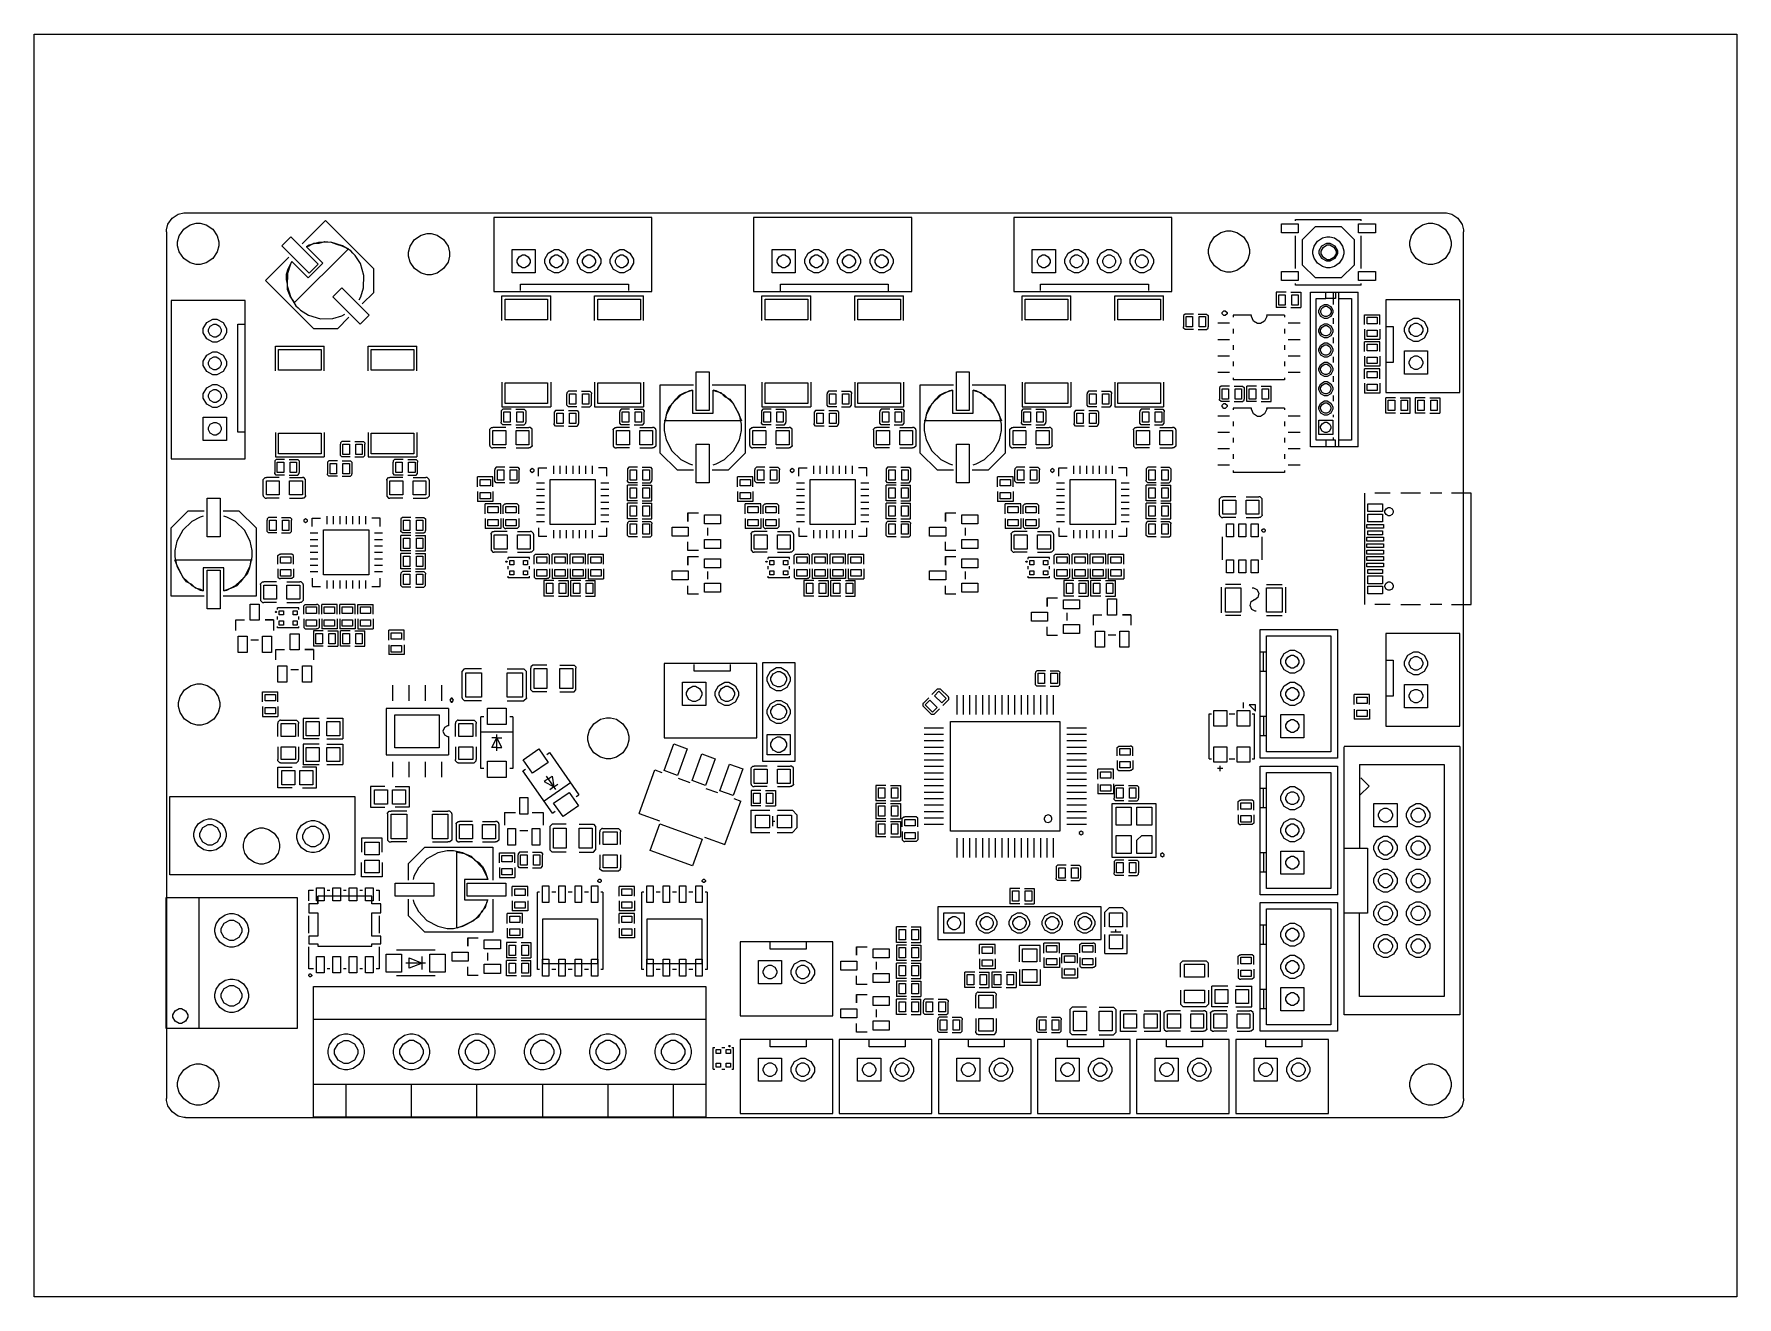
# Model space of a CAD drawing. Extents: x 0 to 132, y 0 to 98.
import ezdxf

# ---------------------------------------------------------------- set-up
doc = ezdxf.new("R2010")
doc.units = 0
doc.layers.get('0').update_dxf_attribs({"linetype": 'CONTINUOUS'})

msp = doc.modelspace()

# ---------------------------------------------------------------- linework, layer by layer
at = {"color": 7}
for p, q in [((0, 98.0694), (132.282, 98.0694)), ((0, 0), (0, 98.0694)), ((132.282, 98.0694), (132.282, 0)), ((37.5363, 80.5173), (37.6823, 80.7819)), ((37.6823, 80.7819), (37.9469, 80.9279)), ((37.9469, 80.9279), (38.0365, 80.9279)), ((38.0365, 80.9279), (38.1247, 80.9279)), ((38.1247, 80.9279), (38.3893, 80.7819)), ((38.3893, 80.7819), (38.5367, 80.5173)), ((40.0763, 80.5173), (40.2223, 80.7819)), ((40.2223, 80.7819), (40.4869, 80.9279)), ((40.4869, 80.9279), (40.5765, 80.9279)), ((40.5765, 80.9279), (40.6647, 80.9279)), ((40.6647, 80.9279), (40.9293, 80.7819)), ((40.9293, 80.7819), (41.0767, 80.5173)), ((42.6159, 80.5173), (42.762, 80.7819)), ((42.762, 80.7819), (43.0265, 80.9279)), ((43.0265, 80.9279), (43.1161, 80.9279)), ((43.1161, 80.9279), (43.2043, 80.9279)), ((43.2043, 80.9279), (43.4689, 80.7819)), ((43.4689, 80.7819), (43.6164, 80.5173)), ((45.157, 80.5173), (45.303, 80.7819)), ((45.303, 80.7819), (45.5676, 80.9279)), ((45.5676, 80.9279), (45.6558, 80.9279)), ((45.6558, 80.9279), (45.744, 80.9279)), ((45.744, 80.9279), (46.0086, 80.7819)), ((46.0086, 80.7819), (46.156, 80.5173)), ((57.7261, 80.5173), (57.8721, 80.7819)), ((57.8721, 80.7819), (58.1367, 80.9279)), ((58.1367, 80.9279), (58.2263, 80.9279)), ((58.2263, 80.9279), (58.3145, 80.9279)), ((58.3145, 80.9279), (58.5791, 80.7819)), ((58.5791, 80.7819), (58.7266, 80.5173)), ((60.2657, 80.5173), (60.4118, 80.7819)), ((60.4118, 80.7819), (60.6764, 80.9279)), ((60.6764, 80.9279), (60.766, 80.9279)), ((60.766, 80.9279), (60.8542, 80.9279)), ((60.8542, 80.9279), (61.1188, 80.7819)), ((61.1188, 80.7819), (61.2662, 80.5173)), ((62.8068, 80.5173), (62.9528, 80.7819)), ((62.9528, 80.7819), (63.2174, 80.9279)), ((63.2174, 80.9279), (63.307, 80.9279)), ((63.307, 80.9279), (63.3952, 80.9279)), ((63.3952, 80.9279), (63.6598, 80.7819)), ((63.6598, 80.7819), (63.8059, 80.5173)), ((65.3464, 80.5173), (65.4925, 80.7819)), ((65.4925, 80.7819), (65.7571, 80.9279)), ((65.7571, 80.9279), (65.8467, 80.9279)), ((65.8467, 80.9279), (65.9349, 80.9279)), ((65.9349, 80.9279), (66.1995, 80.7819)), ((66.1995, 80.7819), (66.3469, 80.5173)), ((77.9364, 80.5173), (78.0824, 80.7819)), ((78.0824, 80.7819), (78.347, 80.9279)), ((78.347, 80.9279), (78.4366, 80.9279)), ((78.4366, 80.9279), (78.5248, 80.9279)), ((78.5248, 80.9279), (78.7894, 80.7819)), ((78.7894, 80.7819), (78.9368, 80.5173)), ((80.476, 80.5173), (80.6221, 80.7819)), ((80.6221, 80.7819), (80.8867, 80.9279)), ((80.8867, 80.9279), (80.9763, 80.9279)), ((80.9763, 80.9279), (81.0645, 80.9279)), ((81.0645, 80.9279), (81.329, 80.7819)), ((81.329, 80.7819), (81.4765, 80.5173)), ((83.0157, 80.5173), (83.1617, 80.7819)), ((83.1617, 80.7819), (83.4263, 80.9279)), ((83.4263, 80.9279), (83.5159, 80.9279)), ((83.5159, 80.9279), (83.6041, 80.9279)), ((83.6041, 80.9279), (83.8687, 80.7819)), ((83.8687, 80.7819), (84.0161, 80.5173)), ((85.5567, 80.5173), (85.7031, 80.7819)), ((85.7031, 80.7819), (85.9677, 80.9279)), ((85.9677, 80.9279), (86.0559, 80.9279)), ((86.0559, 80.9279), (86.1441, 80.9279)), ((86.1441, 80.9279), (86.4087, 80.7819)), ((86.4087, 80.7819), (86.5558, 80.5173)), ((37.5363, 80.4277), (37.5363, 80.5173)), ((37.5363, 80.3395), (37.5363, 80.4277)), ((37.6823, 80.0749), (37.5363, 80.3395)), ((37.9469, 79.9289), (37.6823, 80.0749)), ((38.0365, 79.9289), (37.9469, 79.9289)), ((38.1247, 79.9289), (38.0365, 79.9289)), ((38.3893, 80.0749), (38.1247, 79.9289)), ((38.5367, 80.3395), (38.3893, 80.0749)), ((38.5367, 80.5173), (38.5367, 80.4277)), ((38.5367, 80.4277), (38.5367, 80.3395)), ((40.0763, 80.4277), (40.0763, 80.5173)), ((40.0763, 80.3395), (40.0763, 80.4277)), ((40.2223, 80.0749), (40.0763, 80.3395)), ((40.4869, 79.9289), (40.2223, 80.0749)), ((40.5765, 79.9289), (40.4869, 79.9289)), ((40.6647, 79.9289), (40.5765, 79.9289)), ((40.9293, 80.0749), (40.6647, 79.9289)), ((41.0767, 80.3395), (40.9293, 80.0749)), ((41.0767, 80.5173), (41.0767, 80.4277)), ((41.0767, 80.4277), (41.0767, 80.3395)), ((42.6159, 80.4277), (42.6159, 80.5173)), ((42.6159, 80.3395), (42.6159, 80.4277)), ((42.762, 80.0749), (42.6159, 80.3395)), ((43.0265, 79.9289), (42.762, 80.0749)), ((43.1161, 79.9289), (43.0265, 79.9289)), ((43.2043, 79.9289), (43.1161, 79.9289)), ((43.4689, 80.0749), (43.2043, 79.9289)), ((43.6164, 80.3395), (43.4689, 80.0749)), ((43.6164, 80.5173), (43.6164, 80.4277)), ((43.6164, 80.4277), (43.6164, 80.3395)), ((45.157, 80.4277), (45.157, 80.5173)), ((45.157, 80.3395), (45.157, 80.4277)), ((45.303, 80.0749), (45.157, 80.3395)), ((45.5676, 79.9289), (45.303, 80.0749)), ((45.6558, 79.9289), (45.5676, 79.9289)), ((45.744, 79.9289), (45.6558, 79.9289)), ((46.0086, 80.0749), (45.744, 79.9289)), ((46.156, 80.3395), (46.0086, 80.0749)), ((46.156, 80.5173), (46.156, 80.4277)), ((46.156, 80.4277), (46.156, 80.3395)), ((57.7261, 80.4277), (57.7261, 80.5173)), ((57.7261, 80.3395), (57.7261, 80.4277)), ((57.8721, 80.0749), (57.7261, 80.3395)), ((58.1367, 79.9289), (57.8721, 80.0749)), ((58.2263, 79.9289), (58.1367, 79.9289)), ((58.3145, 79.9289), (58.2263, 79.9289)), ((58.5791, 80.0749), (58.3145, 79.9289)), ((58.7266, 80.3395), (58.5791, 80.0749)), ((58.7266, 80.5173), (58.7266, 80.4277)), ((58.7266, 80.4277), (58.7266, 80.3395)), ((60.2657, 80.4277), (60.2657, 80.5173)), ((60.2657, 80.3395), (60.2657, 80.4277)), ((60.4118, 80.0749), (60.2657, 80.3395)), ((60.6764, 79.9289), (60.4118, 80.0749)), ((60.766, 79.9289), (60.6764, 79.9289)), ((60.8542, 79.9289), (60.766, 79.9289)), ((61.1188, 80.0749), (60.8542, 79.9289)), ((61.2662, 80.3395), (61.1188, 80.0749)), ((61.2662, 80.5173), (61.2662, 80.4277)), ((61.2662, 80.4277), (61.2662, 80.3395)), ((62.8068, 80.4277), (62.8068, 80.5173)), ((62.8068, 80.3395), (62.8068, 80.4277)), ((62.9528, 80.0749), (62.8068, 80.3395)), ((63.2174, 79.9289), (62.9528, 80.0749)), ((63.307, 79.9289), (63.2174, 79.9289)), ((63.3952, 79.9289), (63.307, 79.9289)), ((63.6598, 80.0749), (63.3952, 79.9289)), ((63.8059, 80.3395), (63.6598, 80.0749)), ((63.8059, 80.5173), (63.8059, 80.4277)), ((63.8059, 80.4277), (63.8059, 80.3395)), ((65.3464, 80.4277), (65.3464, 80.5173)), ((65.3464, 80.3395), (65.3464, 80.4277)), ((65.4925, 80.0749), (65.3464, 80.3395)), ((65.7571, 79.9289), (65.4925, 80.0749)), ((65.8467, 79.9289), (65.7571, 79.9289)), ((65.9349, 79.9289), (65.8467, 79.9289)), ((66.1995, 80.0749), (65.9349, 79.9289)), ((66.3469, 80.3395), (66.1995, 80.0749)), ((66.3469, 80.5173), (66.3469, 80.4277)), ((66.3469, 80.4277), (66.3469, 80.3395)), ((77.9364, 80.4277), (77.9364, 80.5173)), ((77.9364, 80.3395), (77.9364, 80.4277)), ((78.0824, 80.0749), (77.9364, 80.3395)), ((78.347, 79.9289), (78.0824, 80.0749)), ((78.4366, 79.9289), (78.347, 79.9289)), ((78.5248, 79.9289), (78.4366, 79.9289)), ((78.7894, 80.0749), (78.5248, 79.9289)), ((78.9368, 80.3395), (78.7894, 80.0749)), ((78.9368, 80.5173), (78.9368, 80.4277)), ((78.9368, 80.4277), (78.9368, 80.3395)), ((80.476, 80.4277), (80.476, 80.5173)), ((80.476, 80.3395), (80.476, 80.4277)), ((80.6221, 80.0749), (80.476, 80.3395)), ((80.8867, 79.9289), (80.6221, 80.0749)), ((80.9763, 79.9289), (80.8867, 79.9289)), ((81.0645, 79.9289), (80.9763, 79.9289)), ((81.329, 80.0749), (81.0645, 79.9289)), ((81.4765, 80.3395), (81.329, 80.0749)), ((81.4765, 80.5173), (81.4765, 80.4277)), ((81.4765, 80.4277), (81.4765, 80.3395)), ((83.0157, 80.4277), (83.0157, 80.5173)), ((83.0157, 80.3395), (83.0157, 80.4277)), ((83.1617, 80.0749), (83.0157, 80.3395)), ((83.4263, 79.9289), (83.1617, 80.0749)), ((83.5159, 79.9289), (83.4263, 79.9289)), ((83.6041, 79.9289), (83.5159, 79.9289)), ((83.8687, 80.0749), (83.6041, 79.9289)), ((84.0161, 80.3395), (83.8687, 80.0749)), ((84.0161, 80.5173), (84.0161, 80.4277)), ((84.0161, 80.4277), (84.0161, 80.3395)), ((85.5567, 80.4277), (85.5567, 80.5173)), ((85.5567, 80.3395), (85.5567, 80.4277)), ((85.7031, 80.0749), (85.5567, 80.3395)), ((85.9677, 79.9289), (85.7031, 80.0749)), ((86.0559, 79.9289), (85.9677, 79.9289)), ((86.1441, 79.9289), (86.0559, 79.9289)), ((86.4087, 80.0749), (86.1441, 79.9289)), ((86.5558, 80.3395), (86.4087, 80.0749)), ((86.5558, 80.5173), (86.5558, 80.4277)), ((86.5558, 80.4277), (86.5558, 80.3395)), ((99.9476, 76.6011), (100.065, 76.8117)), ((100.065, 76.8117), (100.276, 76.9288)), ((100.276, 76.9288), (100.347, 76.9288)), ((100.347, 76.9288), (100.417, 76.9288)), ((100.417, 76.9288), (100.63, 76.8117)), ((100.63, 76.8117), (100.748, 76.6011)), ((13.6922, 75.3925), (13.9568, 75.5385)), ((13.9568, 75.5385), (14.0463, 75.5385)), ((14.0463, 75.5385), (14.1345, 75.5385)), ((14.1345, 75.5385), (14.3991, 75.3925)), ((99.9476, 76.5295), (99.9476, 76.6011)), ((99.9476, 76.4589), (99.9476, 76.5295)), ((100.065, 76.2469), (99.9476, 76.4589)), ((100.062, 75.3124), (100.273, 75.4295)), ((100.276, 76.1298), (100.065, 76.2469)), ((100.273, 75.4295), (100.344, 75.4295)), ((100.347, 76.1298), (100.276, 76.1298)), ((100.344, 75.4295), (100.415, 75.4295)), ((100.417, 76.1298), (100.347, 76.1298)), ((100.415, 75.4295), (100.627, 75.3124)), ((100.63, 76.2469), (100.417, 76.1298)), ((100.748, 76.4589), (100.63, 76.2469)), ((100.748, 76.6011), (100.748, 76.5295)), ((100.748, 76.5295), (100.748, 76.4589)), ((106.826, 75.1928), (106.978, 75.4712)), ((106.978, 75.4712), (107.257, 75.6239)), ((107.257, 75.6239), (107.351, 75.6239)), ((107.351, 75.6239), (107.443, 75.6239)), ((107.443, 75.6239), (107.721, 75.4712)), ((107.721, 75.4712), (107.876, 75.1928)), ((13.5461, 75.1279), (13.6922, 75.3925)), ((13.5461, 75.0383), (13.5461, 75.1279)), ((13.5461, 74.9501), (13.5461, 75.0383)), ((13.6922, 74.6855), (13.5461, 74.9501)), ((13.9568, 74.5381), (13.6922, 74.6855)), ((14.0463, 74.5381), (13.9568, 74.5381)), ((14.1345, 74.5381), (14.0463, 74.5381)), ((14.3991, 74.6855), (14.1345, 74.5381)), ((14.3991, 75.3925), (14.5466, 75.1279)), ((14.5466, 74.9501), (14.3991, 74.6855)), ((14.5466, 75.1279), (14.5466, 75.0383)), ((14.5466, 75.0383), (14.5466, 74.9501)), ((99.9451, 75.1004), (100.062, 75.3124)), ((99.9451, 75.0288), (99.9451, 75.1004)), ((99.9451, 74.9582), (99.9451, 75.0288)), ((100.062, 74.7462), (99.9451, 74.9582)), ((100.273, 74.6291), (100.062, 74.7462)), ((100.344, 74.6291), (100.273, 74.6291)), ((100.415, 74.6291), (100.344, 74.6291)), ((100.627, 74.7462), (100.415, 74.6291)), ((100.627, 75.3124), (100.746, 75.1004)), ((100.746, 74.9582), (100.627, 74.7462)), ((100.746, 75.1004), (100.746, 75.0288)), ((100.746, 75.0288), (100.746, 74.9582)), ((106.826, 75.099), (106.826, 75.1928)), ((106.826, 75.0066), (106.826, 75.099)), ((106.978, 74.7282), (106.826, 75.0066)), ((107.257, 74.574), (106.978, 74.7282)), ((107.351, 74.574), (107.257, 74.574)), ((107.443, 74.574), (107.351, 74.574)), ((107.721, 74.7282), (107.443, 74.574)), ((107.876, 75.0066), (107.721, 74.7282)), ((107.876, 75.1928), (107.876, 75.099)), ((107.876, 75.099), (107.876, 75.0066)), ((13.5461, 72.5883), (13.6922, 72.8528)), ((13.6922, 72.8528), (13.9568, 72.9989)), ((13.9568, 72.9989), (14.0463, 72.9989)), ((14.0463, 72.9989), (14.1345, 72.9989)), ((14.1345, 72.9989), (14.3991, 72.8528)), ((14.3991, 72.8528), (14.5466, 72.5883)), ((99.9451, 73.6011), (100.062, 73.8117)), ((99.9451, 73.5295), (99.9451, 73.6011)), ((99.9451, 73.4589), (99.9451, 73.5295)), ((100.062, 73.2469), (99.9451, 73.4589)), ((100.062, 73.8117), (100.273, 73.9292)), ((100.273, 73.1298), (100.062, 73.2469)), ((100.273, 73.9292), (100.344, 73.9292)), ((100.344, 73.1298), (100.273, 73.1298)), ((100.344, 73.9292), (100.415, 73.9292)), ((100.415, 73.1298), (100.344, 73.1298)), ((100.415, 73.9292), (100.627, 73.8117)), ((100.627, 73.2469), (100.415, 73.1298)), ((100.627, 73.8117), (100.746, 73.6011)), ((100.746, 73.4589), (100.627, 73.2469)), ((100.746, 73.6011), (100.746, 73.5295)), ((100.746, 73.5295), (100.746, 73.4589)), ((106.826, 72.6514), (106.978, 72.9297)), ((106.978, 72.9297), (107.257, 73.0829)), ((107.257, 73.0829), (107.351, 73.0829)), ((107.351, 73.0829), (107.443, 73.0829)), ((107.443, 73.0829), (107.721, 72.9297)), ((107.721, 72.9297), (107.876, 72.6514)), ((13.5461, 72.4987), (13.5461, 72.5883)), ((13.5461, 72.4105), (13.5461, 72.4987)), ((13.6922, 72.1459), (13.5461, 72.4105)), ((13.9568, 71.9984), (13.6922, 72.1459)), ((14.0463, 71.9984), (13.9568, 71.9984)), ((14.1345, 71.9984), (14.0463, 71.9984)), ((14.3991, 72.1459), (14.1345, 71.9984)), ((14.5466, 72.4105), (14.3991, 72.1459)), ((14.5466, 72.5883), (14.5466, 72.4987)), ((14.5466, 72.4987), (14.5466, 72.4105)), ((99.9451, 72.1004), (100.062, 72.3124)), ((99.9451, 72.0288), (99.9451, 72.1004)), ((99.9451, 71.9586), (99.9451, 72.0288)), ((100.062, 71.7462), (99.9451, 71.9586)), ((100.062, 72.3124), (100.273, 72.4299)), ((100.273, 71.6291), (100.062, 71.7462)), ((100.273, 72.4299), (100.344, 72.4299)), ((100.344, 71.6291), (100.273, 71.6291)), ((100.344, 72.4299), (100.415, 72.4299)), ((100.415, 71.6291), (100.344, 71.6291)), ((100.415, 72.4299), (100.627, 72.3124)), ((100.627, 71.7462), (100.415, 71.6291)), ((100.627, 72.3124), (100.746, 72.1004)), ((100.746, 71.9586), (100.627, 71.7462)), ((100.746, 72.1004), (100.746, 72.0288)), ((100.746, 72.0288), (100.746, 71.9586)), ((106.826, 72.5579), (106.826, 72.6514)), ((106.826, 72.4655), (106.826, 72.5579)), ((106.978, 72.1872), (106.826, 72.4655)), ((107.257, 72.033), (106.978, 72.1872)), ((107.351, 72.033), (107.257, 72.033)), ((107.443, 72.033), (107.351, 72.033)), ((107.721, 72.1872), (107.443, 72.033)), ((107.876, 72.4655), (107.721, 72.1872)), ((107.876, 72.6514), (107.876, 72.5579)), ((107.876, 72.5579), (107.876, 72.4655)), ((13.5461, 70.0486), (13.6922, 70.3132)), ((13.6922, 70.3132), (13.9568, 70.4592)), ((13.9568, 70.4592), (14.0463, 70.4592)), ((14.0463, 70.4592), (14.1345, 70.4592)), ((14.1345, 70.4592), (14.3991, 70.3132)), ((14.3991, 70.3132), (14.5466, 70.0486)), ((99.9451, 70.5982), (100.062, 70.8106)), ((99.9451, 70.5266), (99.9451, 70.5982)), ((99.9451, 70.4564), (99.9451, 70.5266)), ((100.062, 70.2441), (99.9451, 70.4564)), ((100.062, 70.8106), (100.273, 70.9277)), ((100.273, 70.1269), (100.062, 70.2441)), ((100.273, 70.9277), (100.344, 70.9277)), ((100.344, 70.1269), (100.273, 70.1269)), ((100.344, 70.9277), (100.415, 70.9277)), ((100.415, 70.1269), (100.344, 70.1269)), ((100.415, 70.9277), (100.627, 70.8106)), ((100.627, 70.2441), (100.415, 70.1269)), ((100.627, 70.8106), (100.746, 70.5982)), ((100.746, 70.4564), (100.627, 70.2441)), ((100.746, 70.5982), (100.746, 70.5266)), ((100.746, 70.5266), (100.746, 70.4564)), ((13.5461, 69.959), (13.5461, 70.0486)), ((13.5461, 69.8708), (13.5461, 69.959)), ((13.6922, 69.6062), (13.5461, 69.8708)), ((13.9568, 69.4588), (13.6922, 69.6062)), ((14.0463, 69.4588), (13.9568, 69.4588)), ((14.1345, 69.4588), (14.0463, 69.4588)), ((14.3991, 69.6062), (14.1345, 69.4588)), ((14.5466, 69.8708), (14.3991, 69.6062)), ((14.5466, 70.0486), (14.5466, 69.959)), ((14.5466, 69.959), (14.5466, 69.8708)), ((99.9451, 69.0989), (100.062, 69.3099)), ((99.9451, 69.0273), (99.9451, 69.0989)), ((99.9451, 68.9571), (99.9451, 69.0273)), ((100.062, 68.7447), (99.9451, 68.9571)), ((100.062, 69.3099), (100.273, 69.427)), ((100.273, 69.427), (100.344, 69.427)), ((100.344, 69.427), (100.415, 69.427)), ((100.415, 69.427), (100.627, 69.3099)), ((100.627, 69.3099), (100.746, 69.0989)), ((100.746, 68.9571), (100.627, 68.7447)), ((100.746, 69.0989), (100.746, 69.0273)), ((100.746, 69.0273), (100.746, 68.9571)), ((13.5461, 67.5072), (13.6922, 67.7718)), ((13.5461, 67.4176), (13.5461, 67.5072)), ((13.6922, 67.7718), (13.9568, 67.9178)), ((13.9568, 67.9178), (14.0463, 67.9178)), ((14.0463, 67.9178), (14.1345, 67.9178)), ((14.1345, 67.9178), (14.3991, 67.7718)), ((14.3991, 67.7718), (14.5466, 67.5072)), ((14.5466, 67.5072), (14.5466, 67.4176)), ((99.9451, 67.5982), (100.062, 67.8106)), ((99.9451, 67.5266), (99.9451, 67.5982)), ((99.9451, 67.4564), (99.9451, 67.5266)), ((100.273, 68.6276), (100.062, 68.7447)), ((100.062, 67.8106), (100.273, 67.9277)), ((100.344, 68.6276), (100.273, 68.6276)), ((100.273, 67.9277), (100.344, 67.9277)), ((100.415, 68.6276), (100.344, 68.6276)), ((100.344, 67.9277), (100.415, 67.9277)), ((100.627, 68.7447), (100.415, 68.6276)), ((100.415, 67.9277), (100.627, 67.8106)), ((100.627, 67.8106), (100.746, 67.5982)), ((100.746, 67.5982), (100.746, 67.5266)), ((100.746, 67.5266), (100.746, 67.4564)), ((13.5461, 67.3294), (13.5461, 67.4176)), ((13.6922, 67.0648), (13.5461, 67.3294)), ((13.9568, 66.9188), (13.6922, 67.0648)), ((14.0463, 66.9188), (13.9568, 66.9188)), ((14.1345, 66.9188), (14.0463, 66.9188)), ((14.3991, 67.0648), (14.1345, 66.9188)), ((14.5466, 67.3294), (14.3991, 67.0648)), ((14.5466, 67.4176), (14.5466, 67.3294)), ((100.062, 67.244), (99.9451, 67.4564)), ((100.273, 67.1269), (100.062, 67.244)), ((100.344, 67.1269), (100.273, 67.1269)), ((100.415, 67.1269), (100.344, 67.1269)), ((100.627, 67.244), (100.415, 67.1269)), ((100.746, 67.4564), (100.627, 67.244)), ((97.2467, 49.4178), (97.3928, 49.6824)), ((97.2467, 49.3282), (97.2467, 49.4178)), ((97.2467, 49.24), (97.2467, 49.3282)), ((97.3928, 48.9754), (97.2467, 49.24)), ((97.3928, 49.6824), (97.6574, 49.8285)), ((97.6574, 48.828), (97.3928, 48.9754)), ((97.6574, 49.8285), (97.7456, 49.8285)), ((97.7456, 49.8285), (97.8337, 49.8285)), ((97.8337, 49.8285), (98.0983, 49.6824)), ((98.0983, 48.9754), (97.8337, 48.828)), ((98.0983, 49.6824), (98.2458, 49.4178)), ((98.2458, 49.24), (98.0983, 48.9754)), ((98.2458, 49.4178), (98.2458, 49.3282)), ((98.2458, 49.3282), (98.2458, 49.24)), ((106.826, 49.2912), (106.978, 49.5695)), ((106.826, 49.1973), (106.826, 49.2912)), ((106.826, 49.1049), (106.826, 49.1973)), ((106.978, 48.8266), (106.826, 49.1049)), ((106.978, 49.5695), (107.257, 49.7223)), ((107.257, 49.7223), (107.351, 49.7223)), ((107.351, 49.7223), (107.443, 49.7223)), ((107.443, 49.7223), (107.721, 49.5695)), ((107.721, 49.5695), (107.876, 49.2912)), ((107.876, 49.1049), (107.721, 48.8266)), ((107.876, 49.2912), (107.876, 49.1973)), ((107.876, 49.1973), (107.876, 49.1049)), ((57.2463, 48.0755), (57.4216, 48.3941)), ((57.2463, 47.9683), (57.2463, 48.0755)), ((57.2463, 47.8635), (57.2463, 47.9683)), ((57.4216, 47.5449), (57.2463, 47.8635)), ((57.4216, 48.3941), (57.7398, 48.569)), ((57.7398, 48.569), (57.846, 48.569)), ((57.846, 48.569), (57.9519, 48.569)), ((57.9519, 48.569), (58.2704, 48.3941)), ((58.2704, 48.3941), (58.4468, 48.0755)), ((58.4468, 47.8635), (58.2704, 47.5449)), ((58.4468, 48.0755), (58.4468, 47.9683)), ((58.4468, 47.9683), (58.4468, 47.8635)), ((97.7456, 48.828), (97.6574, 48.828)), ((97.8337, 48.828), (97.7456, 48.828)), ((107.257, 48.6724), (106.978, 48.8266)), ((107.351, 48.6724), (107.257, 48.6724)), ((107.443, 48.6724), (107.351, 48.6724)), ((107.721, 48.8266), (107.443, 48.6724)), ((50.6758, 46.9346), (50.8512, 47.2528)), ((50.6758, 46.8284), (50.6758, 46.9346)), ((50.6758, 46.7237), (50.6758, 46.8284)), ((50.8512, 46.4054), (50.6758, 46.7237)), ((50.8512, 47.2528), (51.1694, 47.4278)), ((51.1694, 46.2291), (50.8512, 46.4054)), ((51.1694, 47.4278), (51.277, 47.4278)), ((51.277, 47.4278), (51.3814, 47.4278)), ((51.3814, 47.4278), (51.6999, 47.2528)), ((51.6999, 46.4054), (51.3814, 46.2291)), ((51.6999, 47.2528), (51.8763, 46.9346)), ((51.8763, 46.7237), (51.6999, 46.4054)), ((51.8763, 46.9346), (51.8763, 46.8284)), ((51.8763, 46.8284), (51.8763, 46.7237)), ((53.2172, 46.9346), (53.3922, 47.2528)), ((53.2172, 46.8284), (53.2172, 46.9346)), ((53.2172, 46.7237), (53.2172, 46.8284)), ((53.3922, 46.4054), (53.2172, 46.7237)), ((53.3922, 47.2528), (53.7104, 47.4278)), ((53.7104, 46.2291), (53.3922, 46.4054)), ((53.7104, 47.4278), (53.8166, 47.4278)), ((53.8166, 47.4278), (53.9214, 47.4278)), ((53.9214, 47.4278), (54.2396, 47.2528)), ((54.2396, 46.4054), (53.9214, 46.2291)), ((54.2396, 47.2528), (54.416, 46.9346)), ((54.416, 46.7237), (54.2396, 46.4054)), ((54.416, 46.9346), (54.416, 46.8284)), ((54.416, 46.8284), (54.416, 46.7237)), ((57.7398, 47.3685), (57.4216, 47.5449)), ((57.846, 47.3685), (57.7398, 47.3685)), ((57.9519, 47.3685), (57.846, 47.3685)), ((58.2704, 47.5449), (57.9519, 47.3685)), ((97.2467, 46.918), (97.3928, 47.1826)), ((97.2467, 46.8284), (97.2467, 46.918)), ((97.2467, 46.7402), (97.2467, 46.8284)), ((97.3928, 46.4757), (97.2467, 46.7402)), ((97.3928, 47.1826), (97.6574, 47.3287)), ((97.6574, 46.3282), (97.3928, 46.4757)), ((97.6574, 47.3287), (97.7456, 47.3287)), ((97.7456, 46.3282), (97.6574, 46.3282)), ((97.7456, 47.3287), (97.8337, 47.3287)), ((97.8337, 46.3282), (97.7456, 46.3282)), ((97.8337, 47.3287), (98.0983, 47.1826)), ((98.0983, 46.4757), (97.8337, 46.3282)), ((98.0983, 47.1826), (98.2458, 46.918)), ((98.2458, 46.7402), (98.0983, 46.4757)), ((98.2458, 46.918), (98.2458, 46.8284)), ((98.2458, 46.8284), (98.2458, 46.7402)), ((106.826, 46.7512), (106.978, 47.0299)), ((106.826, 46.6577), (106.826, 46.7512)), ((106.826, 46.5653), (106.826, 46.6577)), ((106.978, 46.2869), (106.826, 46.5653)), ((106.978, 47.0299), (107.257, 47.1826)), ((107.257, 47.1826), (107.351, 47.1826)), ((107.351, 47.1826), (107.443, 47.1826)), ((107.443, 47.1826), (107.721, 47.0299)), ((107.721, 47.0299), (107.876, 46.7512)), ((107.876, 46.5653), (107.721, 46.2869)), ((107.876, 46.7512), (107.876, 46.6577)), ((107.876, 46.6577), (107.876, 46.5653)), ((51.277, 46.2291), (51.1694, 46.2291)), ((51.3814, 46.2291), (51.277, 46.2291)), ((53.8166, 46.2291), (53.7104, 46.2291)), ((53.9214, 46.2291), (53.8166, 46.2291)), ((57.2463, 45.5344), (57.4216, 45.853)), ((57.2463, 45.4283), (57.2463, 45.5344)), ((57.2463, 45.3238), (57.2463, 45.4283)), ((57.4216, 45.0053), (57.2463, 45.3238)), ((57.4216, 45.853), (57.7398, 46.028)), ((57.7398, 44.8289), (57.4216, 45.0053)), ((57.7398, 46.028), (57.846, 46.028)), ((57.846, 46.028), (57.9519, 46.028)), ((57.9519, 46.028), (58.2704, 45.853)), ((58.2704, 45.0053), (57.9519, 44.8289)), ((58.2704, 45.853), (58.4468, 45.5344)), ((58.4468, 45.3238), (58.2704, 45.0053)), ((58.4468, 45.5344), (58.4468, 45.4283)), ((58.4468, 45.4283), (58.4468, 45.3238)), ((107.257, 46.1328), (106.978, 46.2869)), ((107.351, 46.1328), (107.257, 46.1328)), ((107.443, 46.1328), (107.351, 46.1328)), ((107.721, 46.2869), (107.443, 46.1328)), ((57.846, 44.8289), (57.7398, 44.8289)), ((57.9519, 44.8289), (57.846, 44.8289)), ((97.2467, 44.4183), (97.3928, 44.6828)), ((97.2467, 44.3286), (97.2467, 44.4183)), ((97.2467, 44.2404), (97.2467, 44.3286)), ((97.3928, 43.9759), (97.2467, 44.2404)), ((97.3928, 44.6828), (97.6574, 44.8289)), ((97.6574, 43.8284), (97.3928, 43.9759)), ((97.6574, 44.8289), (97.7456, 44.8289)), ((97.7456, 43.8284), (97.6574, 43.8284)), ((97.7456, 44.8289), (97.8337, 44.8289)), ((97.8337, 43.8284), (97.7456, 43.8284)), ((97.8337, 44.8289), (98.0983, 44.6828)), ((98.0983, 43.9759), (97.8337, 43.8284)), ((98.0983, 44.6828), (98.2458, 44.4183)), ((98.2458, 44.2404), (98.0983, 43.9759)), ((98.2458, 44.4183), (98.2458, 44.3286)), ((98.2458, 44.3286), (98.2458, 44.2404)), ((57.2463, 42.9948), (57.4216, 43.313)), ((57.2463, 42.8886), (57.2463, 42.9948)), ((57.2463, 42.7824), (57.2463, 42.8886)), ((57.4216, 42.4642), (57.2463, 42.7824)), ((57.4216, 43.313), (57.7398, 43.488)), ((57.7398, 42.2878), (57.4216, 42.4642)), ((57.7398, 43.488), (57.846, 43.488)), ((57.846, 43.488), (57.9519, 43.488)), ((57.9519, 43.488), (58.2704, 43.313)), ((58.2704, 42.4642), (57.9519, 42.2878)), ((58.2704, 43.313), (58.4468, 42.9948)), ((58.4468, 42.7824), (58.2704, 42.4642)), ((58.4468, 42.9948), (58.4468, 42.8886)), ((58.4468, 42.8886), (58.4468, 42.7824)), ((57.846, 42.2878), (57.7398, 42.2878)), ((57.9519, 42.2878), (57.846, 42.2878)), ((97.2467, 38.8179), (97.3928, 39.0825)), ((97.2467, 38.7283), (97.2467, 38.8179)), ((97.2467, 38.6401), (97.2467, 38.7283)), ((97.3928, 38.3755), (97.2467, 38.6401)), ((97.3928, 39.0825), (97.6574, 39.2285)), ((97.6574, 38.2281), (97.3928, 38.3755)), ((97.6574, 39.2285), (97.7456, 39.2285)), ((97.7456, 39.2285), (97.8337, 39.2285)), ((97.8337, 39.2285), (98.0983, 39.0825)), ((98.0983, 38.3755), (97.8337, 38.2281)), ((98.0983, 39.0825), (98.2458, 38.8179)), ((98.2458, 38.6401), (98.0983, 38.3755)), ((98.2458, 38.8179), (98.2458, 38.7283)), ((98.2458, 38.7283), (98.2458, 38.6401)), ((97.7456, 38.2281), (97.6574, 38.2281)), ((97.8337, 38.2281), (97.7456, 38.2281)), ((104.426, 37.5059), (104.588, 37.7984)), ((104.426, 37.4082), (104.426, 37.5059)), ((104.426, 37.3119), (104.426, 37.4082)), ((104.588, 37.0198), (104.426, 37.3119)), ((104.588, 37.7984), (104.878, 37.9582)), ((104.878, 37.9582), (104.976, 37.9582)), ((104.976, 37.9582), (105.073, 37.9582)), ((105.073, 37.9582), (105.365, 37.7984)), ((105.365, 37.7984), (105.526, 37.5059)), ((105.526, 37.3119), (105.365, 37.0198)), ((105.526, 37.5059), (105.526, 37.4082)), ((105.526, 37.4082), (105.526, 37.3119)), ((106.966, 37.5059), (107.127, 37.7984)), ((106.966, 37.4082), (106.966, 37.5059)), ((106.966, 37.3119), (106.966, 37.4082)), ((107.127, 37.0198), (106.966, 37.3119)), ((107.127, 37.7984), (107.418, 37.9582)), ((107.418, 37.9582), (107.516, 37.9582)), ((107.516, 37.9582), (107.612, 37.9582)), ((107.612, 37.9582), (107.904, 37.7984)), ((107.904, 37.7984), (108.066, 37.5059)), ((108.066, 37.3119), (107.904, 37.0198)), ((108.066, 37.5059), (108.066, 37.4082)), ((108.066, 37.4082), (108.066, 37.3119)), ((12.8681, 36.0218), (13.101, 36.4451)), ((12.8681, 35.88), (12.8681, 36.0218)), ((12.8681, 35.7396), (12.8681, 35.88)), ((13.101, 35.3148), (12.8681, 35.7396)), ((13.101, 36.4451), (13.5254, 36.6794)), ((13.5254, 36.6794), (13.6674, 36.6794)), ((13.6674, 36.6794), (13.8079, 36.6794)), ((13.8079, 36.6794), (14.2324, 36.4451)), ((14.2324, 36.4451), (14.468, 36.0218)), ((14.468, 35.7396), (14.2324, 35.3148)), ((14.468, 36.0218), (14.468, 35.88)), ((14.468, 35.88), (14.468, 35.7396)), ((20.8676, 35.8937), (21.1019, 36.3181)), ((20.8676, 35.7519), (20.8676, 35.8937)), ((20.8676, 35.6112), (20.8676, 35.7519)), ((21.1019, 36.3181), (21.5249, 36.5524)), ((21.5249, 36.5524), (21.6669, 36.5524)), ((21.6669, 36.5524), (21.8075, 36.5524)), ((21.8075, 36.5524), (22.2319, 36.3181)), ((22.2319, 36.3181), (22.4675, 35.8937)), ((22.4675, 35.8937), (22.4675, 35.7519)), ((22.4675, 35.7519), (22.4675, 35.6112)), ((97.2467, 36.3181), (97.3928, 36.5827)), ((97.2467, 36.2285), (97.2467, 36.3181)), ((97.2467, 36.1403), (97.2467, 36.2285)), ((97.3928, 35.8757), (97.2467, 36.1403)), ((97.3928, 36.5827), (97.6574, 36.7288)), ((97.6574, 35.7283), (97.3928, 35.8757)), ((97.6574, 36.7288), (97.7456, 36.7288)), ((97.7456, 35.7283), (97.6574, 35.7283)), ((97.7456, 36.7288), (97.8337, 36.7288)), ((97.8337, 35.7283), (97.7456, 35.7283)), ((97.8337, 36.7288), (98.0983, 36.5827)), ((98.0983, 35.8757), (97.8337, 35.7283)), ((98.0983, 36.5827), (98.2458, 36.3181)), ((98.2458, 36.1403), (98.0983, 35.8757)), ((98.2458, 36.3181), (98.2458, 36.2285)), ((98.2458, 36.2285), (98.2458, 36.1403)), ((104.878, 36.8582), (104.588, 37.0198)), ((104.976, 36.8582), (104.878, 36.8582)), ((105.073, 36.8582), (104.976, 36.8582)), ((105.365, 37.0198), (105.073, 36.8582)), ((107.418, 36.8582), (107.127, 37.0198)), ((107.516, 36.8582), (107.418, 36.8582)), ((107.612, 36.8582), (107.516, 36.8582)), ((107.904, 37.0198), (107.612, 36.8582)), ((13.5254, 35.0793), (13.101, 35.3148)), ((13.6674, 35.0793), (13.5254, 35.0793)), ((13.8079, 35.0793), (13.6674, 35.0793)), ((14.2324, 35.3148), (13.8079, 35.0793)), ((21.1019, 35.1868), (20.8676, 35.6112)), ((21.5249, 34.9526), (21.1019, 35.1868)), ((21.6669, 34.9526), (21.5249, 34.9526)), ((21.8075, 34.9526), (21.6669, 34.9526)), ((22.2319, 35.1868), (21.8075, 34.9526)), ((22.4675, 35.6112), (22.2319, 35.1868)), ((104.426, 34.9663), (104.588, 35.2571)), ((104.426, 34.8685), (104.426, 34.9663)), ((104.426, 34.772), (104.426, 34.8685)), ((104.588, 34.4799), (104.426, 34.772)), ((104.588, 35.2571), (104.878, 35.4182)), ((104.878, 34.3187), (104.588, 34.4799)), ((104.878, 35.4182), (104.976, 35.4182)), ((104.976, 35.4182), (105.073, 35.4182)), ((105.073, 35.4182), (105.365, 35.2571)), ((105.365, 34.4799), (105.073, 34.3187)), ((105.365, 35.2571), (105.526, 34.9663)), ((105.526, 34.772), (105.365, 34.4799)), ((105.526, 34.9663), (105.526, 34.8685)), ((105.526, 34.8685), (105.526, 34.772)), ((106.966, 34.9663), (107.127, 35.2571)), ((106.966, 34.8685), (106.966, 34.9663)), ((106.966, 34.772), (106.966, 34.8685)), ((107.127, 34.4799), (106.966, 34.772)), ((107.127, 35.2571), (107.418, 35.4182)), ((107.418, 34.3187), (107.127, 34.4799)), ((107.418, 35.4182), (107.516, 35.4182)), ((107.516, 35.4182), (107.612, 35.4182)), ((107.612, 35.4182), (107.904, 35.2571)), ((107.904, 34.4799), (107.612, 34.3187)), ((107.904, 35.2571), (108.066, 34.9663)), ((108.066, 34.772), (107.904, 34.4799)), ((108.066, 34.9663), (108.066, 34.8685)), ((108.066, 34.8685), (108.066, 34.772)), ((97.2467, 33.8184), (97.3928, 34.083)), ((97.2467, 33.7289), (97.2467, 33.8184)), ((97.2467, 33.6407), (97.2467, 33.7289)), ((97.3928, 33.3761), (97.2467, 33.6407)), ((97.3928, 34.083), (97.6574, 34.2291)), ((97.6574, 33.2286), (97.3928, 33.3761)), ((97.6574, 34.2291), (97.7456, 34.2291)), ((97.7456, 33.2286), (97.6574, 33.2286)), ((97.7456, 34.2291), (97.8337, 34.2291)), ((97.8337, 33.2286), (97.7456, 33.2286)), ((97.8337, 34.2291), (98.0983, 34.083)), ((98.0983, 33.3761), (97.8337, 33.2286)), ((98.0983, 34.083), (98.2458, 33.8184)), ((98.2458, 33.6407), (98.0983, 33.3761)), ((98.2458, 33.8184), (98.2458, 33.7289)), ((98.2458, 33.7289), (98.2458, 33.6407)), ((104.976, 34.3187), (104.878, 34.3187)), ((105.073, 34.3187), (104.976, 34.3187)), ((107.516, 34.3187), (107.418, 34.3187)), ((107.612, 34.3187), (107.516, 34.3187)), ((104.426, 32.4266), (104.588, 32.7174)), ((104.426, 32.3288), (104.426, 32.4266)), ((104.426, 32.2323), (104.426, 32.3288)), ((104.588, 31.9402), (104.426, 32.2323)), ((104.588, 32.7174), (104.878, 32.8786)), ((104.878, 31.7789), (104.588, 31.9402)), ((104.878, 32.8786), (104.976, 32.8786)), ((104.976, 31.7789), (104.878, 31.7789)), ((104.976, 32.8786), (105.073, 32.8786)), ((105.073, 31.7789), (104.976, 31.7789)), ((105.073, 32.8786), (105.365, 32.7174)), ((105.365, 31.9402), (105.073, 31.7789)), ((105.365, 32.7174), (105.526, 32.4266)), ((105.526, 32.2323), (105.365, 31.9402)), ((105.526, 32.4266), (105.526, 32.3288)), ((105.526, 32.3288), (105.526, 32.2323)), ((106.966, 32.4266), (107.127, 32.7174)), ((106.966, 32.3288), (106.966, 32.4266)), ((106.966, 32.2323), (106.966, 32.3288)), ((107.127, 31.9402), (106.966, 32.2323)), ((107.127, 32.7174), (107.418, 32.8786)), ((107.418, 31.7789), (107.127, 31.9402)), ((107.418, 32.8786), (107.516, 32.8786)), ((107.516, 31.7789), (107.418, 31.7789)), ((107.516, 32.8786), (107.612, 32.8786)), ((107.612, 31.7789), (107.516, 31.7789)), ((107.612, 32.8786), (107.904, 32.7174)), ((107.904, 31.9402), (107.612, 31.7789)), ((107.904, 32.7174), (108.066, 32.4266)), ((108.066, 32.2323), (107.904, 31.9402)), ((108.066, 32.4266), (108.066, 32.3288)), ((108.066, 32.3288), (108.066, 32.2323)), ((14.7808, 29.0339), (15.2053, 29.2681)), ((15.2053, 29.2681), (15.3472, 29.2681)), ((15.3472, 29.2681), (15.4878, 29.2681)), ((15.4878, 29.2681), (15.9122, 29.0339)), ((70.9567, 29.1193), (71.1055, 29.3894)), ((70.9567, 29.0284), (70.9567, 29.1193)), ((71.1055, 29.3894), (71.3754, 29.5383)), ((71.3754, 29.5383), (71.4664, 29.5383)), ((71.4664, 29.5383), (71.556, 29.5383)), ((71.556, 29.5383), (71.8263, 29.3894)), ((71.8263, 29.3894), (71.9762, 29.1193)), ((71.9762, 29.1193), (71.9762, 29.0284)), ((73.4963, 29.1193), (73.6452, 29.3894)), ((73.4963, 29.0284), (73.4963, 29.1193)), ((73.6452, 29.3894), (73.9151, 29.5383)), ((73.9151, 29.5383), (74.0061, 29.5383)), ((74.0061, 29.5383), (74.0957, 29.5383)), ((74.0957, 29.5383), (74.3659, 29.3894)), ((74.3659, 29.3894), (74.5162, 29.1193)), ((74.5162, 29.1193), (74.5162, 29.0284)), ((76.036, 29.1193), (76.1848, 29.3894)), ((76.036, 29.0284), (76.036, 29.1193)), ((76.1848, 29.3894), (76.4551, 29.5383)), ((76.4551, 29.5383), (76.5457, 29.5383)), ((76.5457, 29.5383), (76.6353, 29.5383)), ((76.6353, 29.5383), (76.907, 29.3894)), ((76.907, 29.3894), (77.0572, 29.1193)), ((77.0572, 29.1193), (77.0572, 29.0284)), ((78.577, 29.1193), (78.7259, 29.3894)), ((78.577, 29.0284), (78.577, 29.1193)), ((78.7259, 29.3894), (78.9961, 29.5383)), ((78.9961, 29.5383), (79.0871, 29.5383)), ((79.0871, 29.5383), (79.1767, 29.5383)), ((79.1767, 29.5383), (79.4466, 29.3894)), ((79.4466, 29.3894), (79.5969, 29.1193)), ((79.5969, 29.1193), (79.5969, 29.0284)), ((81.117, 29.1193), (81.2655, 29.3894)), ((81.117, 29.0284), (81.117, 29.1193)), ((81.2655, 29.3894), (81.5358, 29.5383)), ((81.5358, 29.5383), (81.6268, 29.5383)), ((81.6268, 29.5383), (81.7164, 29.5383)), ((81.7164, 29.5383), (81.9863, 29.3894)), ((81.9863, 29.3894), (82.1365, 29.1193)), ((82.1365, 29.1193), (82.1365, 29.0284)), ((104.426, 29.8869), (104.588, 30.1777)), ((104.426, 29.789), (104.426, 29.8869)), ((104.426, 29.6926), (104.426, 29.789)), ((104.588, 29.4004), (104.426, 29.6926)), ((104.588, 30.1777), (104.878, 30.3389)), ((104.878, 29.2392), (104.588, 29.4004)), ((104.878, 30.3389), (104.976, 30.3389)), ((104.976, 29.2392), (104.878, 29.2392)), ((104.976, 30.3389), (105.073, 30.3389)), ((105.073, 29.2392), (104.976, 29.2392)), ((105.073, 30.3389), (105.365, 30.1777)), ((105.365, 29.4004), (105.073, 29.2392)), ((105.365, 30.1777), (105.526, 29.8869)), ((105.526, 29.6926), (105.365, 29.4004)), ((105.526, 29.8869), (105.526, 29.789)), ((105.526, 29.789), (105.526, 29.6926)), ((106.966, 29.8869), (107.127, 30.1777)), ((106.966, 29.789), (106.966, 29.8869)), ((106.966, 29.6926), (106.966, 29.789)), ((107.127, 29.4004), (106.966, 29.6926)), ((107.127, 30.1777), (107.418, 30.3389)), ((107.418, 29.2392), (107.127, 29.4004)), ((107.418, 30.3389), (107.516, 30.3389)), ((107.516, 29.2392), (107.418, 29.2392)), ((107.516, 30.3389), (107.612, 30.3389)), ((107.612, 29.2392), (107.516, 29.2392)), ((107.612, 30.3389), (107.904, 30.1777)), ((107.904, 29.4004), (107.612, 29.2392)), ((107.904, 30.1777), (108.066, 29.8869)), ((108.066, 29.6926), (107.904, 29.4004)), ((108.066, 29.8869), (108.066, 29.789)), ((108.066, 29.789), (108.066, 29.6926)), ((14.5466, 28.6108), (14.7808, 29.0339)), ((14.5466, 28.4689), (14.5466, 28.6108)), ((14.5466, 28.3283), (14.5466, 28.4689)), ((14.7808, 27.9039), (14.5466, 28.3283)), ((15.2053, 27.6683), (14.7808, 27.9039)), ((15.9122, 27.9039), (15.4878, 27.6683)), ((15.9122, 29.0339), (16.1465, 28.6108)), ((16.1465, 28.3283), (15.9122, 27.9039)), ((16.1465, 28.6108), (16.1465, 28.4689)), ((16.1465, 28.4689), (16.1465, 28.3283)), ((70.9567, 28.9388), (70.9567, 29.0284)), ((71.1055, 28.6687), (70.9567, 28.9388)), ((71.3754, 28.5185), (71.1055, 28.6687)), ((71.4664, 28.5185), (71.3754, 28.5185)), ((71.556, 28.5185), (71.4664, 28.5185)), ((71.8263, 28.6687), (71.556, 28.5185)), ((71.9762, 28.9388), (71.8263, 28.6687)), ((71.9762, 29.0284), (71.9762, 28.9388)), ((73.4963, 28.9388), (73.4963, 29.0284)), ((73.6452, 28.6687), (73.4963, 28.9388)), ((73.9151, 28.5185), (73.6452, 28.6687)), ((74.0061, 28.5185), (73.9151, 28.5185)), ((74.0957, 28.5185), (74.0061, 28.5185)), ((74.3659, 28.6687), (74.0957, 28.5185)), ((74.5162, 28.9388), (74.3659, 28.6687)), ((74.5162, 29.0284), (74.5162, 28.9388)), ((76.036, 28.9388), (76.036, 29.0284)), ((76.1848, 28.6687), (76.036, 28.9388)), ((76.4551, 28.5185), (76.1848, 28.6687)), ((76.5457, 28.5185), (76.4551, 28.5185)), ((76.6353, 28.5185), (76.5457, 28.5185)), ((76.907, 28.6687), (76.6353, 28.5185)), ((77.0572, 28.9388), (76.907, 28.6687)), ((77.0572, 29.0284), (77.0572, 28.9388)), ((78.577, 28.9388), (78.577, 29.0284)), ((78.7259, 28.6687), (78.577, 28.9388)), ((78.9961, 28.5185), (78.7259, 28.6687)), ((79.0871, 28.5185), (78.9961, 28.5185)), ((79.1767, 28.5185), (79.0871, 28.5185)), ((79.4466, 28.6687), (79.1767, 28.5185)), ((79.5969, 28.9388), (79.4466, 28.6687)), ((79.5969, 29.0284), (79.5969, 28.9388)), ((81.117, 28.9388), (81.117, 29.0284)), ((81.2655, 28.6687), (81.117, 28.9388)), ((81.5358, 28.5185), (81.2655, 28.6687)), ((81.6268, 28.5185), (81.5358, 28.5185)), ((81.7164, 28.5185), (81.6268, 28.5185)), ((81.9863, 28.6687), (81.7164, 28.5185)), ((82.1365, 28.9388), (81.9863, 28.6687)), ((82.1365, 29.0284), (82.1365, 28.9388)), ((97.2467, 28.2181), (97.3928, 28.4827)), ((97.2467, 28.1285), (97.2467, 28.2181)), ((97.2467, 28.0403), (97.2467, 28.1285)), ((97.3928, 27.7757), (97.2467, 28.0403)), ((97.3928, 28.4827), (97.6574, 28.6287)), ((97.6574, 28.6287), (97.7456, 28.6287)), ((97.7456, 28.6287), (97.8337, 28.6287)), ((97.8337, 28.6287), (98.0983, 28.4827)), ((98.0983, 28.4827), (98.2458, 28.2181)), ((98.2458, 28.0403), (98.0983, 27.7757)), ((98.2458, 28.2181), (98.2458, 28.1285)), ((98.2458, 28.1285), (98.2458, 28.0403)), ((104.588, 27.638), (104.878, 27.7978)), ((104.878, 27.7978), (104.976, 27.7978)), ((104.976, 27.7978), (105.073, 27.7978)), ((105.073, 27.7978), (105.365, 27.638)), ((107.127, 27.638), (107.418, 27.7978)), ((107.418, 27.7978), (107.516, 27.7978)), ((107.516, 27.7978), (107.612, 27.7978)), ((107.612, 27.7978), (107.904, 27.638)), ((15.3472, 27.6683), (15.2053, 27.6683)), ((15.4878, 27.6683), (15.3472, 27.6683)), ((97.6574, 27.6283), (97.3928, 27.7757)), ((97.7456, 27.6283), (97.6574, 27.6283)), ((97.8337, 27.6283), (97.7456, 27.6283)), ((98.0983, 27.7757), (97.8337, 27.6283)), ((104.426, 27.3458), (104.588, 27.638)), ((104.426, 27.248), (104.426, 27.3458)), ((104.426, 27.1515), (104.426, 27.248)), ((104.588, 26.8593), (104.426, 27.1515)), ((104.878, 26.6981), (104.588, 26.8593)), ((104.976, 26.6981), (104.878, 26.6981)), ((105.073, 26.6981), (104.976, 26.6981)), ((105.365, 26.8593), (105.073, 26.6981)), ((105.365, 27.638), (105.526, 27.3458)), ((105.526, 27.1515), (105.365, 26.8593)), ((105.526, 27.3458), (105.526, 27.248)), ((105.526, 27.248), (105.526, 27.1515)), ((106.966, 27.3458), (107.127, 27.638)), ((106.966, 27.248), (106.966, 27.3458)), ((106.966, 27.1515), (106.966, 27.248)), ((107.127, 26.8593), (106.966, 27.1515)), ((107.418, 26.6981), (107.127, 26.8593)), ((107.516, 26.6981), (107.418, 26.6981)), ((107.612, 26.6981), (107.516, 26.6981)), ((107.904, 26.8593), (107.612, 26.6981)), ((107.904, 27.638), (108.066, 27.3458)), ((108.066, 27.1515), (107.904, 26.8593)), ((108.066, 27.3458), (108.066, 27.248)), ((108.066, 27.248), (108.066, 27.1515)), ((56.6498, 25.3214), (56.8029, 25.5998)), ((56.6498, 25.2277), (56.6498, 25.3214)), ((56.6498, 25.1354), (56.6498, 25.2277)), ((56.8029, 24.857), (56.6498, 25.1354)), ((56.8029, 25.5998), (57.0812, 25.7528)), ((57.0812, 25.7528), (57.1747, 25.7528)), ((57.1747, 25.7528), (57.2671, 25.7528)), ((57.2671, 25.7528), (57.5455, 25.5998)), ((57.5455, 25.5998), (57.7, 25.3214)), ((57.7, 25.1354), (57.5455, 24.857)), ((57.7, 25.3214), (57.7, 25.2277)), ((57.7, 25.2277), (57.7, 25.1354)), ((59.1908, 25.3214), (59.3439, 25.5998)), ((59.1908, 25.2277), (59.1908, 25.3214)), ((59.1908, 25.1354), (59.1908, 25.2277)), ((59.3439, 24.857), (59.1908, 25.1354)), ((59.3439, 25.5998), (59.6209, 25.7528)), ((59.6209, 25.7528), (59.7147, 25.7528)), ((59.7147, 25.7528), (59.8068, 25.7528)), ((59.8068, 25.7528), (60.0851, 25.5998)), ((60.0851, 25.5998), (60.2396, 25.3214)), ((60.2396, 25.1354), (60.0851, 24.857)), ((60.2396, 25.3214), (60.2396, 25.2277)), ((60.2396, 25.2277), (60.2396, 25.1354)), ((97.2467, 25.7183), (97.3928, 25.9829)), ((97.2467, 25.6287), (97.2467, 25.7183)), ((97.2467, 25.5405), (97.2467, 25.6287)), ((97.3928, 25.276), (97.2467, 25.5405)), ((97.3928, 25.9829), (97.6574, 26.129)), ((97.6574, 25.1285), (97.3928, 25.276)), ((97.6574, 26.129), (97.7456, 26.129)), ((97.7456, 26.129), (97.8337, 26.129)), ((97.8337, 26.129), (98.0983, 25.9829)), ((98.0983, 25.276), (97.8337, 25.1285)), ((98.0983, 25.9829), (98.2458, 25.7183)), ((98.2458, 25.5405), (98.0983, 25.276)), ((98.2458, 25.7183), (98.2458, 25.6287)), ((98.2458, 25.6287), (98.2458, 25.5405)), ((14.5466, 23.53), (14.7808, 23.9544)), ((14.7808, 23.9544), (15.2053, 24.1887)), ((15.2053, 24.1887), (15.3472, 24.1887)), ((15.3472, 24.1887), (15.4878, 24.1887)), ((15.4878, 24.1887), (15.9122, 23.9544)), ((15.9122, 23.9544), (16.1465, 23.53)), ((57.0812, 24.7027), (56.8029, 24.857)), ((57.1747, 24.7027), (57.0812, 24.7027)), ((57.2671, 24.7027), (57.1747, 24.7027)), ((57.5455, 24.857), (57.2671, 24.7027)), ((59.6209, 24.7027), (59.3439, 24.857)), ((59.7147, 24.7027), (59.6209, 24.7027)), ((59.8068, 24.7027), (59.7147, 24.7027)), ((60.0851, 24.857), (59.8068, 24.7027)), ((97.7456, 25.1285), (97.6574, 25.1285)), ((97.8337, 25.1285), (97.7456, 25.1285)), ((14.5466, 23.3881), (14.5466, 23.53)), ((14.5466, 23.2475), (14.5466, 23.3881)), ((14.7808, 22.8231), (14.5466, 23.2475)), ((15.2053, 22.5888), (14.7808, 22.8231)), ((15.3472, 22.5888), (15.2053, 22.5888)), ((15.4878, 22.5888), (15.3472, 22.5888)), ((15.9122, 22.8231), (15.4878, 22.5888)), ((16.1465, 23.2475), (15.9122, 22.8231)), ((16.1465, 23.53), (16.1465, 23.3881)), ((16.1465, 23.3881), (16.1465, 23.2475)), ((97.2467, 23.2186), (97.3928, 23.4831)), ((97.2467, 23.129), (97.2467, 23.2186)), ((97.2467, 23.0408), (97.2467, 23.129)), ((97.3928, 22.7762), (97.2467, 23.0408)), ((97.3928, 23.4831), (97.6574, 23.6292)), ((97.6574, 22.6288), (97.3928, 22.7762)), ((97.6574, 23.6292), (97.7456, 23.6292)), ((97.7456, 22.6288), (97.6574, 22.6288)), ((97.7456, 23.6292), (97.8337, 23.6292)), ((97.8337, 22.6288), (97.7456, 22.6288)), ((97.8337, 23.6292), (98.0983, 23.4831)), ((98.0983, 22.7762), (97.8337, 22.6288)), ((98.0983, 23.4831), (98.2458, 23.2186)), ((98.2458, 23.0408), (98.0983, 22.7762)), ((98.2458, 23.2186), (98.2458, 23.129)), ((98.2458, 23.129), (98.2458, 23.0408)), ((23.6113, 19.6632), (24.0881, 19.9264)), ((24.0881, 19.9264), (24.248, 19.9264)), ((24.248, 19.9264), (24.4064, 19.9264)), ((24.4064, 19.9264), (24.8833, 19.6632)), ((28.6894, 19.666), (29.1662, 19.9292)), ((29.1662, 19.9292), (29.326, 19.9292)), ((29.326, 19.9292), (29.4845, 19.9292)), ((29.4845, 19.9292), (29.9613, 19.666)), ((33.7688, 19.666), (34.2456, 19.9292)), ((34.2456, 19.9292), (34.4055, 19.9292)), ((34.4055, 19.9292), (34.564, 19.9292)), ((34.564, 19.9292), (35.0407, 19.666)), ((38.8511, 19.6646), (39.3277, 19.9278)), ((39.3277, 19.9278), (39.4878, 19.9278)), ((39.4878, 19.9278), (39.6462, 19.9278)), ((39.6462, 19.9278), (40.1228, 19.6646)), ((43.9289, 19.666), (44.4059, 19.9292)), ((44.4059, 19.9292), (44.5657, 19.9292)), ((44.5657, 19.9292), (44.7241, 19.9292)), ((44.7241, 19.9292), (45.2011, 19.666)), ((49.0086, 19.666), (49.4852, 19.9292)), ((49.4852, 19.9292), (49.6454, 19.9292)), ((49.6454, 19.9292), (49.8038, 19.9292)), ((49.8038, 19.9292), (50.2804, 19.666)), ((23.3481, 19.1864), (23.6113, 19.6632)), ((23.3481, 19.0266), (23.3481, 19.1864)), ((23.3481, 18.8681), (23.3481, 19.0266)), ((23.6113, 18.3913), (23.3481, 18.8681)), ((24.8833, 19.6632), (25.1478, 19.1864)), ((25.1478, 18.8681), (24.8833, 18.3913)), ((25.1478, 19.1864), (25.1478, 19.0266)), ((25.1478, 19.0266), (25.1478, 18.8681)), ((28.4262, 19.1892), (28.6894, 19.666)), ((28.4262, 19.0293), (28.4262, 19.1892)), ((28.4262, 18.8709), (28.4262, 19.0293)), ((28.6894, 18.394), (28.4262, 18.8709)), ((29.9613, 19.666), (30.2259, 19.1892)), ((30.2259, 18.8709), (29.9613, 18.394)), ((30.2259, 19.1892), (30.2259, 19.0293)), ((30.2259, 19.0293), (30.2259, 18.8709)), ((33.5056, 19.1892), (33.7688, 19.666)), ((33.5056, 19.0293), (33.5056, 19.1892)), ((33.5056, 18.8709), (33.5056, 19.0293)), ((33.7688, 18.394), (33.5056, 18.8709)), ((35.0407, 19.666), (35.3053, 19.1892)), ((35.3053, 18.8709), (35.0407, 18.394)), ((35.3053, 19.1892), (35.3053, 19.0293)), ((35.3053, 19.0293), (35.3053, 18.8709)), ((38.5879, 19.1878), (38.8511, 19.6646)), ((38.5879, 19.028), (38.5879, 19.1878)), ((38.5879, 18.8695), (38.5879, 19.028)), ((38.8511, 18.3927), (38.5879, 18.8695)), ((40.1228, 19.6646), (40.3874, 19.1878)), ((40.3874, 18.8695), (40.1228, 18.3927)), ((40.3874, 19.1878), (40.3874, 19.028)), ((40.3874, 19.028), (40.3874, 18.8695)), ((43.6658, 19.1892), (43.9289, 19.666)), ((43.6658, 19.0293), (43.6658, 19.1892)), ((43.6658, 18.8709), (43.6658, 19.0293)), ((43.9289, 18.394), (43.6658, 18.8709)), ((45.2011, 19.666), (45.4656, 19.1892)), ((45.4656, 18.8709), (45.2011, 18.394)), ((45.4656, 19.1892), (45.4656, 19.0293)), ((45.4656, 19.0293), (45.4656, 18.8709)), ((48.7454, 19.1892), (49.0086, 19.666)), ((48.7454, 19.0293), (48.7454, 19.1892)), ((48.7454, 18.8709), (48.7454, 19.0293)), ((49.0086, 18.394), (48.7454, 18.8709)), ((50.2804, 19.666), (50.5449, 19.1892)), ((50.5449, 18.8709), (50.2804, 18.394)), ((50.5449, 19.1892), (50.5449, 19.0293)), ((50.5449, 19.0293), (50.5449, 18.8709)), ((24.0881, 18.1267), (23.6113, 18.3913)), ((24.248, 18.1267), (24.0881, 18.1267)), ((24.4064, 18.1267), (24.248, 18.1267)), ((24.8833, 18.3913), (24.4064, 18.1267)), ((29.1662, 18.1295), (28.6894, 18.394)), ((29.326, 18.1295), (29.1662, 18.1295)), ((29.4845, 18.1295), (29.326, 18.1295)), ((29.9613, 18.394), (29.4845, 18.1295)), ((34.2456, 18.1295), (33.7688, 18.394)), ((34.4055, 18.1295), (34.2456, 18.1295)), ((34.564, 18.1295), (34.4055, 18.1295)), ((35.0407, 18.394), (34.564, 18.1295)), ((39.3277, 18.1281), (38.8511, 18.3927)), ((39.4878, 18.1281), (39.3277, 18.1281)), ((39.6462, 18.1281), (39.4878, 18.1281)), ((40.1228, 18.3927), (39.6462, 18.1281)), ((44.4059, 18.1295), (43.9289, 18.394)), ((44.5657, 18.1295), (44.4059, 18.1295)), ((44.7241, 18.1295), (44.5657, 18.1295)), ((45.2011, 18.394), (44.7241, 18.1295)), ((49.4852, 18.1295), (49.0086, 18.394)), ((49.6454, 18.1295), (49.4852, 18.1295)), ((49.8038, 18.1295), (49.6454, 18.1295)), ((50.2804, 18.394), (49.8038, 18.1295)), ((56.6498, 17.745), (56.8029, 18.0233)), ((56.6498, 17.6513), (56.6498, 17.745)), ((56.6498, 17.5589), (56.6498, 17.6513)), ((56.8029, 17.2806), (56.6498, 17.5589)), ((56.8029, 18.0233), (57.0812, 18.1763)), ((57.0812, 17.1263), (56.8029, 17.2806)), ((57.0812, 18.1763), (57.1747, 18.1763)), ((57.1747, 18.1763), (57.2671, 18.1763)), ((57.2671, 18.1763), (57.5455, 18.0233)), ((57.5455, 17.2806), (57.2671, 17.1263)), ((57.5455, 18.0233), (57.7, 17.745)), ((57.7, 17.5589), (57.5455, 17.2806)), ((57.7, 17.745), (57.7, 17.6513)), ((57.7, 17.6513), (57.7, 17.5589)), ((59.1908, 17.745), (59.3439, 18.0233)), ((59.1908, 17.6513), (59.1908, 17.745)), ((59.1908, 17.5589), (59.1908, 17.6513)), ((59.3439, 17.2806), (59.1908, 17.5589)), ((59.3439, 18.0233), (59.6209, 18.1763)), ((59.6209, 17.1263), (59.3439, 17.2806)), ((59.6209, 18.1763), (59.7147, 18.1763)), ((59.7147, 18.1763), (59.8068, 18.1763)), ((59.8068, 18.1763), (60.0851, 18.0233)), ((60.0851, 17.2806), (59.8068, 17.1263)), ((60.0851, 18.0233), (60.2396, 17.745)), ((60.2396, 17.5589), (60.0851, 17.2806)), ((60.2396, 17.745), (60.2396, 17.6513)), ((60.2396, 17.6513), (60.2396, 17.5589)), ((64.3516, 17.7436), (64.5047, 18.022)), ((64.3516, 17.6499), (64.3516, 17.7436)), ((64.3516, 17.5576), (64.3516, 17.6499)), ((64.5047, 17.2792), (64.3516, 17.5576)), ((64.5047, 18.022), (64.7831, 18.1749)), ((64.7831, 17.1249), (64.5047, 17.2792)), ((64.7831, 18.1749), (64.8765, 18.1749)), ((64.8765, 18.1749), (64.969, 18.1749)), ((64.969, 18.1749), (65.2473, 18.022)), ((65.2473, 17.2792), (64.969, 17.1249)), ((65.2473, 18.022), (65.4018, 17.7436)), ((65.4018, 17.5576), (65.2473, 17.2792)), ((65.4018, 17.7436), (65.4018, 17.6499)), ((65.4018, 17.6499), (65.4018, 17.5576)), ((66.8913, 17.7436), (67.0444, 18.022)), ((66.8913, 17.6499), (66.8913, 17.7436)), ((66.8913, 17.5576), (66.8913, 17.6499)), ((67.0444, 17.2792), (66.8913, 17.5576)), ((67.0444, 18.022), (67.3227, 18.1749)), ((67.3227, 17.1249), (67.0444, 17.2792)), ((67.3227, 18.1749), (67.4165, 18.1749)), ((67.4165, 18.1749), (67.5086, 18.1749)), ((67.5086, 18.1749), (67.787, 18.022)), ((67.787, 17.2792), (67.5086, 17.1249)), ((67.787, 18.022), (67.9415, 17.7436)), ((67.9415, 17.5576), (67.787, 17.2792)), ((67.9415, 17.7436), (67.9415, 17.6499)), ((67.9415, 17.6499), (67.9415, 17.5576)), ((72.0506, 17.7436), (72.2037, 18.022)), ((72.0506, 17.6499), (72.0506, 17.7436)), ((72.0506, 17.5576), (72.0506, 17.6499)), ((72.2037, 17.2792), (72.0506, 17.5576)), ((72.2037, 18.022), (72.4821, 18.1749)), ((72.4821, 17.1249), (72.2037, 17.2792)), ((72.4821, 18.1749), (72.5759, 18.1749)), ((72.5759, 18.1749), (72.668, 18.1749)), ((72.668, 18.1749), (72.9463, 18.022)), ((72.9463, 17.2792), (72.668, 17.1249)), ((72.9463, 18.022), (73.1008, 17.7436)), ((73.1008, 17.5576), (72.9463, 17.2792)), ((73.1008, 17.7436), (73.1008, 17.6499)), ((73.1008, 17.6499), (73.1008, 17.5576)), ((74.5917, 17.7436), (74.7448, 18.022)), ((74.5917, 17.6499), (74.5917, 17.7436)), ((74.5917, 17.5576), (74.5917, 17.6499)), ((74.7448, 17.2792), (74.5917, 17.5576)), ((74.7448, 18.022), (75.0231, 18.1749)), ((75.0231, 17.1249), (74.7448, 17.2792)), ((75.0231, 18.1749), (75.117, 18.1749)), ((75.117, 18.1749), (75.209, 18.1749)), ((75.209, 18.1749), (75.4874, 18.022)), ((75.4874, 17.2792), (75.209, 17.1249)), ((75.4874, 18.022), (75.6419, 17.7436)), ((75.6419, 17.5576), (75.4874, 17.2792)), ((75.6419, 17.7436), (75.6419, 17.6499)), ((75.6419, 17.6499), (75.6419, 17.5576)), ((79.7511, 17.7436), (79.9042, 18.022)), ((79.7511, 17.6499), (79.7511, 17.7436)), ((79.7511, 17.5576), (79.7511, 17.6499)), ((79.9042, 17.2792), (79.7511, 17.5576)), ((79.9042, 18.022), (80.1825, 18.1749)), ((80.1825, 17.1249), (79.9042, 17.2792)), ((80.1825, 18.1749), (80.2763, 18.1749)), ((80.2763, 18.1749), (80.3684, 18.1749)), ((80.3684, 18.1749), (80.6468, 18.022)), ((80.6468, 17.2792), (80.3684, 17.1249)), ((80.6468, 18.022), (80.8013, 17.7436)), ((80.8013, 17.5576), (80.6468, 17.2792)), ((80.8013, 17.7436), (80.8013, 17.6499)), ((80.8013, 17.6499), (80.8013, 17.5576)), ((82.2911, 17.7436), (82.4438, 18.022)), ((82.2911, 17.6499), (82.2911, 17.7436)), ((82.2911, 17.5576), (82.2911, 17.6499)), ((82.4438, 17.2792), (82.2911, 17.5576)), ((82.4438, 18.022), (82.7222, 18.1749)), ((82.7222, 17.1249), (82.4438, 17.2792)), ((82.7222, 18.1749), (82.816, 18.1749)), ((82.816, 18.1749), (82.9084, 18.1749)), ((82.9084, 18.1749), (83.1868, 18.022)), ((83.1868, 17.2792), (82.9084, 17.1249)), ((83.1868, 18.022), (83.3409, 17.7436)), ((83.3409, 17.5576), (83.1868, 17.2792)), ((83.3409, 17.7436), (83.3409, 17.6499)), ((83.3409, 17.6499), (83.3409, 17.5576)), ((87.4518, 17.7436), (87.6046, 18.022)), ((87.4518, 17.6499), (87.4518, 17.7436)), ((87.4518, 17.5576), (87.4518, 17.6499)), ((87.6046, 17.2792), (87.4518, 17.5576)), ((87.6046, 18.022), (87.8829, 18.1749)), ((87.8829, 17.1249), (87.6046, 17.2792)), ((87.8829, 18.1749), (87.9768, 18.1749)), ((87.9768, 18.1749), (88.0692, 18.1749)), ((88.0692, 18.1749), (88.3476, 18.022)), ((88.3476, 17.2792), (88.0692, 17.1249)), ((88.3476, 18.022), (88.5017, 17.7436)), ((88.5017, 17.5576), (88.3476, 17.2792)), ((88.5017, 17.7436), (88.5017, 17.6499)), ((88.5017, 17.6499), (88.5017, 17.5576)), ((89.9915, 17.7436), (90.1442, 18.022)), ((89.9915, 17.6499), (89.9915, 17.7436)), ((89.9915, 17.5576), (89.9915, 17.6499)), ((90.1442, 17.2792), (89.9915, 17.5576)), ((90.1442, 18.022), (90.4226, 18.1749)), ((90.4226, 17.1249), (90.1442, 17.2792)), ((90.4226, 18.1749), (90.5164, 18.1749)), ((90.5164, 18.1749), (90.6089, 18.1749)), ((90.6089, 18.1749), (90.8872, 18.022)), ((90.8872, 17.2792), (90.6089, 17.1249)), ((90.8872, 18.022), (91.0414, 17.7436)), ((91.0414, 17.5576), (90.8872, 17.2792)), ((91.0414, 17.7436), (91.0414, 17.6499)), ((91.0414, 17.6499), (91.0414, 17.5576)), ((95.1509, 17.7436), (95.3036, 18.022)), ((95.1509, 17.6499), (95.1509, 17.7436)), ((95.1509, 17.5576), (95.1509, 17.6499)), ((95.3036, 17.2792), (95.1509, 17.5576)), ((95.3036, 18.022), (95.582, 18.1749)), ((95.582, 17.1249), (95.3036, 17.2792)), ((95.582, 18.1749), (95.6758, 18.1749)), ((95.6758, 18.1749), (95.7682, 18.1749)), ((95.7682, 18.1749), (96.0466, 18.022)), ((96.0466, 17.2792), (95.7682, 17.1249)), ((96.0466, 18.022), (96.2007, 17.7436)), ((96.2007, 17.5576), (96.0466, 17.2792)), ((96.2007, 17.7436), (96.2007, 17.6499)), ((96.2007, 17.6499), (96.2007, 17.5576)), ((97.6919, 17.7436), (97.8447, 18.022)), ((97.6919, 17.6499), (97.6919, 17.7436)), ((97.6919, 17.5576), (97.6919, 17.6499)), ((97.8447, 17.2792), (97.6919, 17.5576)), ((97.8447, 18.022), (98.1234, 18.1749)), ((98.1234, 17.1249), (97.8447, 17.2792)), ((98.1234, 18.1749), (98.2169, 18.1749)), ((98.2169, 18.1749), (98.3093, 18.1749)), ((98.3093, 18.1749), (98.5862, 18.022)), ((98.5862, 17.2792), (98.3093, 17.1249)), ((98.5862, 18.022), (98.7407, 17.7436)), ((98.7407, 17.5576), (98.5862, 17.2792)), ((98.7407, 17.7436), (98.7407, 17.6499)), ((98.7407, 17.6499), (98.7407, 17.5576)), ((57.1747, 17.1263), (57.0812, 17.1263)), ((57.2671, 17.1263), (57.1747, 17.1263)), ((59.7147, 17.1263), (59.6209, 17.1263)), ((59.8068, 17.1263), (59.7147, 17.1263)), ((64.8765, 17.1249), (64.7831, 17.1249)), ((64.969, 17.1249), (64.8765, 17.1249)), ((67.4165, 17.1249), (67.3227, 17.1249)), ((67.5086, 17.1249), (67.4165, 17.1249)), ((72.5759, 17.1249), (72.4821, 17.1249)), ((72.668, 17.1249), (72.5759, 17.1249)), ((75.117, 17.1249), (75.0231, 17.1249)), ((75.209, 17.1249), (75.117, 17.1249)), ((80.2763, 17.1249), (80.1825, 17.1249)), ((80.3684, 17.1249), (80.2763, 17.1249)), ((82.816, 17.1249), (82.7222, 17.1249)), ((82.9084, 17.1249), (82.816, 17.1249)), ((87.9768, 17.1249), (87.8829, 17.1249)), ((88.0692, 17.1249), (87.9768, 17.1249)), ((90.5164, 17.1249), (90.4226, 17.1249)), ((90.6089, 17.1249), (90.5164, 17.1249)), ((95.6758, 17.1249), (95.582, 17.1249)), ((95.7682, 17.1249), (95.6758, 17.1249)), ((98.2169, 17.1249), (98.1234, 17.1249)), ((98.3093, 17.1249), (98.2169, 17.1249)), ((132.282, 0), (0, 0))]:
    msp.add_line(p, q, dxfattribs=at)
at = {"color": 0}
for p, q in [((10.4014, 83.2954), (10.7184, 83.7667)), ((10.7184, 83.7667), (11.1897, 84.0839)), ((11.1897, 84.0839), (11.6224, 84.1996)), ((11.6224, 84.1996), (11.7671, 84.1996)), ((11.7671, 84.1996), (109.564, 84.1996)), ((12.1322, 83.2556), (12.5994, 83.3808)), ((12.5994, 83.3808), (12.7551, 83.3808)), ((12.7551, 83.3808), (12.9095, 83.3808)), ((12.9095, 83.3808), (13.3766, 83.2556)), ((20.8291, 81.7809), (22.6453, 83.596)), ((22.6453, 83.596), (26.3908, 79.8505)), ((47.9859, 83.8288), (35.7064, 83.8288)), ((35.7064, 83.8288), (35.7064, 78.0782)), ((47.9859, 78.0782), (47.9859, 83.8288)), ((68.1757, 83.8288), (55.8959, 83.8288)), ((55.8959, 83.8288), (55.8959, 78.0782)), ((68.1757, 78.0782), (68.1757, 83.8288)), ((88.386, 83.8288), (76.1062, 83.8288)), ((76.1062, 83.8288), (76.1062, 78.0782)), ((88.386, 78.0782), (88.386, 83.8288)), ((97.9964, 83.6785), (103.096, 83.6785)), ((97.9964, 83.56), (97.9964, 83.6785)), ((103.096, 83.56), (103.096, 83.6785)), ((107.859, 83.2556), (108.326, 83.3808)), ((108.326, 83.3808), (108.483, 83.3808)), ((108.483, 83.3808), (108.638, 83.3808)), ((108.638, 83.3808), (109.105, 83.2556)), ((109.564, 84.1996), (109.564, 84.1996)), ((109.564, 84.1996), (109.565, 84.1982)), ((109.565, 84.1982), (109.708, 84.1982)), ((109.565, 84.1982), (109.565, 84.1982)), ((109.708, 84.1982), (110.141, 84.0825)), ((110.141, 84.0825), (110.611, 83.7653)), ((110.611, 83.7653), (110.929, 83.294)), ((10.2857, 82.8629), (10.4014, 83.2954)), ((10.2857, 82.7183), (10.2857, 82.8629)), ((10.2857, 82.7183), (10.2857, 15.4092)), ((11.1552, 81.9383), (11.2806, 82.4054)), ((11.2806, 82.4054), (11.6237, 82.9137)), ((11.6237, 82.9137), (12.1322, 83.2556)), ((13.3766, 83.2556), (13.8851, 82.9137)), ((13.8851, 82.9137), (14.2282, 82.4054)), ((14.2282, 82.4054), (14.355, 81.9383)), ((19.2526, 81.6158), (19.9595, 82.3225)), ((19.9595, 82.3225), (22.0803, 80.2019)), ((29.2089, 81.6046), (29.552, 82.1133)), ((29.552, 82.1133), (30.0605, 82.4562)), ((30.0605, 82.4562), (30.5277, 82.5817)), ((30.5277, 82.5817), (30.6834, 82.5817)), ((30.6834, 82.5817), (30.8378, 82.5817)), ((30.8378, 82.5817), (31.3049, 82.4562)), ((31.3049, 82.4562), (31.8134, 82.1133)), ((31.8134, 82.1133), (32.1565, 81.6046)), ((91.3486, 81.8155), (91.6905, 82.3239)), ((91.6905, 82.3239), (92.1992, 82.6657)), ((92.1992, 82.6657), (92.6663, 82.7913)), ((92.6663, 82.7913), (92.8232, 82.7913)), ((92.8232, 82.7913), (92.9778, 82.7913)), ((92.9778, 82.7913), (93.4448, 82.6657)), ((93.4448, 82.6657), (93.9532, 82.3239)), ((93.9532, 82.3239), (94.2964, 81.8155)), ((96.8968, 83.3286), (98.1964, 83.3286)), ((96.8968, 82.6287), (96.8968, 83.3286)), ((98.1964, 82.6287), (96.8968, 82.6287)), ((97.9964, 79.8601), (97.9964, 82.3969)), ((98.1964, 83.3286), (98.1964, 82.6287)), ((98.5464, 82.1284), (99.5468, 83.1289)), ((98.5464, 80.1289), (98.5464, 82.1284)), ((99.5468, 83.1289), (101.546, 83.1289)), ((99.6968, 81.9767), (100.079, 82.2343)), ((100.079, 82.2343), (100.429, 82.3281)), ((100.429, 82.3281), (100.546, 82.3281)), ((100.546, 82.3281), (100.662, 82.3281)), ((100.662, 82.3281), (101.013, 82.2343)), ((101.013, 82.2343), (101.393, 81.9767)), ((101.546, 83.1289), (102.547, 82.1284)), ((102.547, 82.1284), (102.547, 80.1289)), ((102.897, 83.3286), (104.196, 83.3286)), ((102.897, 82.6287), (102.897, 83.3286)), ((104.196, 82.6287), (102.897, 82.6287)), ((103.096, 79.8601), (103.096, 82.3969)), ((104.196, 83.3286), (104.196, 82.6287)), ((106.884, 81.9383), (107.009, 82.4054)), ((107.009, 82.4054), (107.351, 82.9137)), ((107.351, 82.9137), (107.859, 83.2556)), ((109.105, 83.2556), (109.613, 82.9137)), ((109.613, 82.9137), (109.957, 82.4054)), ((109.957, 82.4054), (110.083, 81.9383)), ((110.929, 83.294), (111.046, 82.8615)), ((111.046, 82.8615), (111.046, 82.7169)), ((111.048, 82.7155), (111.046, 82.7169)), ((111.046, 82.7169), (111.046, 82.7169)), ((111.048, 15.4189), (111.048, 82.7155)), ((111.048, 82.7155), (111.048, 82.7155)), ((11.1552, 81.7809), (11.1552, 81.9383)), ((11.1552, 81.6268), (11.1552, 81.7809)), ((11.2806, 81.1597), (11.1552, 81.6268)), ((11.6237, 80.651), (11.2806, 81.1597)), ((14.2282, 81.1597), (13.8851, 80.651)), ((14.355, 81.6268), (14.2282, 81.1597)), ((14.355, 81.9383), (14.355, 81.7809)), ((14.355, 81.7809), (14.355, 81.6268)), ((17.9792, 78.9298), (19.7942, 80.7462)), ((21.3734, 79.4935), (19.2526, 81.6158)), ((24.4147, 81.4035), (20.1717, 77.1606)), ((21.372, 81.6638), (21.1612, 81.5439)), ((21.1612, 81.5439), (21.3734, 81.6158)), ((22.4345, 80.2721), (21.1612, 81.5439)), ((22.0872, 81.8843), (21.372, 81.6638)), ((21.3734, 81.6158), (21.7275, 81.8279)), ((21.7275, 81.8279), (22.152, 81.8279)), ((23.0491, 81.9108), (22.0872, 81.8843)), ((22.152, 81.8279), (22.5764, 81.9686)), ((22.5764, 81.9686), (23.0711, 81.8981)), ((23.971, 81.631), (23.0491, 81.9108)), ((23.0711, 81.8981), (23.4956, 81.7563)), ((23.4956, 81.7563), (23.9186, 81.6158)), ((23.9186, 81.6158), (24.4147, 81.4035)), ((24.6021, 81.2285), (23.971, 81.631)), ((24.7744, 81.0563), (24.6021, 81.2285)), ((24.9452, 80.8852), (24.7744, 81.0563)), ((25.3476, 80.2541), (24.9452, 80.8852)), ((29.0835, 81.1375), (29.2089, 81.6046)), ((29.0835, 80.9819), (29.0835, 81.1375)), ((29.0835, 80.8274), (29.0835, 80.9819)), ((29.2089, 80.3603), (29.0835, 80.8274)), ((32.1565, 81.6046), (32.2833, 81.1375)), ((32.2833, 80.8274), (32.1565, 80.3603)), ((32.2833, 81.1375), (32.2833, 80.9819)), ((32.2833, 80.9819), (32.2833, 80.8274)), ((37.1369, 81.3276), (38.9364, 81.3276)), ((37.1369, 79.5281), (37.1369, 81.3276)), ((38.9364, 81.3276), (38.9364, 79.5281)), ((39.6766, 80.5879), (39.9397, 81.0645)), ((39.9397, 81.0645), (40.4163, 81.3276)), ((40.4163, 81.3276), (40.5765, 81.3276)), ((40.5765, 81.3276), (40.7349, 81.3276)), ((40.7349, 81.3276), (41.2115, 81.0645)), ((41.2115, 81.0645), (41.4761, 80.5879)), ((42.2162, 80.5879), (42.4794, 81.0645)), ((42.4794, 81.0645), (42.9563, 81.3276)), ((42.9563, 81.3276), (43.1161, 81.3276)), ((43.1161, 81.3276), (43.2745, 81.3276)), ((43.2745, 81.3276), (43.7515, 81.0645)), ((43.7515, 81.0645), (44.0161, 80.5879)), ((44.7559, 80.5879), (45.019, 81.0645)), ((45.019, 81.0645), (45.496, 81.3276)), ((45.496, 81.3276), (45.6558, 81.3276)), ((45.6558, 81.3276), (45.8142, 81.3276)), ((45.8142, 81.3276), (46.2911, 81.0645)), ((46.2911, 81.0645), (46.5557, 80.5879)), ((57.3264, 81.3276), (59.1263, 81.3276)), ((57.3264, 79.5281), (57.3264, 81.3276)), ((59.1263, 81.3276), (59.1263, 79.5281)), ((59.866, 80.5879), (60.1292, 81.0645)), ((60.1292, 81.0645), (60.6062, 81.3276)), ((60.6062, 81.3276), (60.766, 81.3276)), ((60.766, 81.3276), (60.9244, 81.3276)), ((60.9244, 81.3276), (61.4013, 81.0645)), ((61.4013, 81.0645), (61.6659, 80.5879)), ((62.4057, 80.5879), (62.6692, 81.0645)), ((62.6692, 81.0645), (63.1472, 81.3276)), ((63.1472, 81.3276), (63.307, 81.3276)), ((63.307, 81.3276), (63.4654, 81.3276)), ((63.4654, 81.3276), (63.9424, 81.0645)), ((63.9424, 81.0645), (64.207, 80.5879)), ((64.9471, 80.5879), (65.2103, 81.0645)), ((65.2103, 81.0645), (65.6869, 81.3276)), ((65.6869, 81.3276), (65.8467, 81.3276)), ((65.8467, 81.3276), (66.0054, 81.3276)), ((66.0054, 81.3276), (66.482, 81.0645)), ((66.482, 81.0645), (66.7466, 80.5879)), ((77.5367, 81.3276), (79.3365, 81.3276)), ((77.5367, 79.5281), (77.5367, 81.3276)), ((79.3365, 81.3276), (79.3365, 79.5281)), ((80.0763, 80.5879), (80.3395, 81.0645)), ((80.3395, 81.0645), (80.8164, 81.3276)), ((80.8164, 81.3276), (80.9763, 81.3276)), ((80.9763, 81.3276), (81.1347, 81.3276)), ((81.1347, 81.3276), (81.6116, 81.0645)), ((81.6116, 81.0645), (81.8762, 80.5879)), ((82.6163, 80.5879), (82.8795, 81.0645)), ((82.8795, 81.0645), (83.3561, 81.3276)), ((83.3561, 81.3276), (83.5159, 81.3276)), ((83.5159, 81.3276), (83.6747, 81.3276)), ((83.6747, 81.3276), (84.1513, 81.0645)), ((84.1513, 81.0645), (84.4158, 80.5879)), ((85.156, 80.5879), (85.4191, 81.0645)), ((85.4191, 81.0645), (85.8957, 81.3276)), ((85.8957, 81.3276), (86.0559, 81.3276)), ((86.0559, 81.3276), (86.2143, 81.3276)), ((86.2143, 81.3276), (86.6909, 81.0645)), ((86.6909, 81.0645), (86.9555, 80.5879)), ((91.2234, 81.3484), (91.3486, 81.8155)), ((91.2234, 81.1911), (91.2234, 81.3484)), ((91.2234, 81.0369), (91.2234, 81.1911)), ((91.3486, 80.5699), (91.2234, 81.0369)), ((94.2964, 81.8155), (94.4231, 81.3484)), ((94.4231, 81.0369), (94.2964, 80.5699)), ((94.4231, 81.3484), (94.4231, 81.1911)), ((94.4231, 81.1911), (94.4231, 81.0369)), ((99.3468, 81.2451), (99.4406, 81.5964)), ((99.3468, 81.128), (99.3468, 81.2451)), ((99.3468, 81.0122), (99.3468, 81.128)), ((99.4406, 80.6619), (99.3468, 81.0122)), ((99.4406, 81.5964), (99.6968, 81.9767)), ((99.8389, 81.2532), (100.046, 81.6296)), ((99.8389, 81.128), (99.8389, 81.2532)), ((99.8389, 81.0038), (99.8389, 81.128)), ((100.046, 80.6291), (99.8389, 81.0038)), ((99.9878, 81.2176), (100.156, 81.5234)), ((99.9878, 81.1156), (99.9878, 81.2176)), ((99.9878, 81.0147), (99.9878, 81.1156)), ((100.156, 80.7089), (99.9878, 81.0147)), ((100.046, 81.6296), (100.42, 81.8363)), ((100.156, 81.5234), (100.462, 81.6913)), ((100.462, 80.5395), (100.156, 80.7089)), ((100.42, 81.8363), (100.546, 81.8363)), ((100.462, 81.6913), (100.564, 81.6913)), ((100.546, 81.8363), (100.67, 81.8363)), ((100.564, 81.6913), (100.664, 81.6913)), ((100.664, 81.6913), (100.97, 81.5234)), ((100.97, 80.7089), (100.664, 80.5395)), ((100.67, 81.8363), (101.046, 81.6296)), ((100.97, 81.5234), (101.14, 81.2176)), ((101.14, 81.0147), (100.97, 80.7089)), ((101.046, 81.6296), (101.253, 81.2532)), ((101.253, 81.0038), (101.046, 80.6291)), ((101.14, 81.2176), (101.14, 81.1156)), ((101.14, 81.1156), (101.14, 81.0147)), ((101.253, 81.2532), (101.253, 81.128)), ((101.253, 81.128), (101.253, 81.0038)), ((101.393, 81.9767), (101.651, 81.5964)), ((101.651, 81.5964), (101.746, 81.2451)), ((101.746, 81.0122), (101.651, 80.6619)), ((101.746, 81.2451), (101.746, 81.128)), ((101.746, 81.128), (101.746, 81.0122)), ((106.884, 81.7809), (106.884, 81.9383)), ((106.884, 81.6268), (106.884, 81.7809)), ((107.009, 81.1597), (106.884, 81.6268)), ((107.351, 80.651), (107.009, 81.1597)), ((109.957, 81.1597), (109.613, 80.651)), ((110.083, 81.6268), (109.957, 81.1597)), ((110.083, 81.9383), (110.083, 81.7809)), ((110.083, 81.7809), (110.083, 81.6268)), ((12.1322, 80.3081), (11.6237, 80.651)), ((12.5994, 80.1811), (12.1322, 80.3081)), ((12.7551, 80.1811), (12.5994, 80.1811)), ((12.9095, 80.1811), (12.7551, 80.1811)), ((13.3766, 80.3081), (12.9095, 80.1811)), ((13.8851, 80.651), (13.3766, 80.3081)), ((19.6053, 79.4233), (19.7473, 79.8477)), ((19.6053, 78.9989), (19.6053, 79.4233)), ((19.6894, 79.4865), (19.6646, 78.5248)), ((19.9099, 80.2019), (19.6894, 79.4865)), ((19.7473, 79.8477), (20.0298, 80.4125)), ((20.0298, 80.4125), (19.9099, 80.2019)), ((20.0298, 80.4125), (21.3031, 79.1408)), ((21.3031, 79.1408), (22.4345, 80.2721)), ((22.0803, 80.2019), (21.3734, 79.4935)), ((25.6274, 79.3323), (25.3476, 80.2541)), ((26.3908, 78.0108), (26.3908, 79.8505)), ((29.552, 79.852), (29.2089, 80.3603)), ((30.0605, 79.5087), (29.552, 79.852)), ((30.5277, 79.3821), (30.0605, 79.5087)), ((30.6834, 79.3821), (30.5277, 79.3821)), ((30.8378, 79.3821), (30.6834, 79.3821)), ((31.3049, 79.5087), (30.8378, 79.3821)), ((31.8134, 79.852), (31.3049, 79.5087)), ((32.1565, 80.3603), (31.8134, 79.852)), ((38.9364, 79.5281), (37.1369, 79.5281)), ((39.6766, 80.4277), (39.6766, 80.5879)), ((39.6766, 80.2693), (39.6766, 80.4277)), ((39.9397, 79.7927), (39.6766, 80.2693)), ((40.4163, 79.5281), (39.9397, 79.7927)), ((40.5765, 79.5281), (40.4163, 79.5281)), ((40.7349, 79.5281), (40.5765, 79.5281)), ((41.2115, 79.7927), (40.7349, 79.5281)), ((41.4761, 80.2693), (41.2115, 79.7927)), ((41.4761, 80.5879), (41.4761, 80.4277)), ((41.4761, 80.4277), (41.4761, 80.2693)), ((42.2162, 80.4277), (42.2162, 80.5879)), ((42.2162, 80.2693), (42.2162, 80.4277)), ((42.4794, 79.7927), (42.2162, 80.2693)), ((42.9563, 79.5281), (42.4794, 79.7927)), ((43.1161, 79.5281), (42.9563, 79.5281)), ((43.2745, 79.5281), (43.1161, 79.5281)), ((43.7515, 79.7927), (43.2745, 79.5281)), ((44.0161, 80.2693), (43.7515, 79.7927)), ((44.0161, 80.5879), (44.0161, 80.4277)), ((44.0161, 80.4277), (44.0161, 80.2693)), ((44.7559, 80.4277), (44.7559, 80.5879)), ((44.7559, 80.2693), (44.7559, 80.4277)), ((45.019, 79.7927), (44.7559, 80.2693)), ((45.496, 79.5281), (45.019, 79.7927)), ((45.6558, 79.5281), (45.496, 79.5281)), ((45.8142, 79.5281), (45.6558, 79.5281)), ((46.2911, 79.7927), (45.8142, 79.5281)), ((46.5557, 80.2693), (46.2911, 79.7927)), ((46.5557, 80.5879), (46.5557, 80.4277)), ((46.5557, 80.4277), (46.5557, 80.2693)), ((59.1263, 79.5281), (57.3264, 79.5281)), ((59.866, 80.4277), (59.866, 80.5879)), ((59.866, 80.2693), (59.866, 80.4277)), ((60.1292, 79.7927), (59.866, 80.2693)), ((60.6062, 79.5281), (60.1292, 79.7927)), ((60.766, 79.5281), (60.6062, 79.5281)), ((60.9244, 79.5281), (60.766, 79.5281)), ((61.4013, 79.7927), (60.9244, 79.5281)), ((61.6659, 80.2693), (61.4013, 79.7927)), ((61.6659, 80.5879), (61.6659, 80.4277)), ((61.6659, 80.4277), (61.6659, 80.2693)), ((62.4057, 80.4277), (62.4057, 80.5879)), ((62.4057, 80.2693), (62.4057, 80.4277)), ((62.6692, 79.7927), (62.4057, 80.2693)), ((63.1472, 79.5281), (62.6692, 79.7927)), ((63.307, 79.5281), (63.1472, 79.5281)), ((63.4654, 79.5281), (63.307, 79.5281)), ((63.9424, 79.7927), (63.4654, 79.5281)), ((64.207, 80.2693), (63.9424, 79.7927)), ((64.207, 80.5879), (64.207, 80.4277)), ((64.207, 80.4277), (64.207, 80.2693)), ((64.9471, 80.4277), (64.9471, 80.5879)), ((64.9471, 80.2693), (64.9471, 80.4277)), ((65.2103, 79.7927), (64.9471, 80.2693)), ((65.6869, 79.5281), (65.2103, 79.7927)), ((65.8467, 79.5281), (65.6869, 79.5281)), ((66.0054, 79.5281), (65.8467, 79.5281)), ((66.482, 79.7927), (66.0054, 79.5281)), ((66.7466, 80.2693), (66.482, 79.7927)), ((66.7466, 80.5879), (66.7466, 80.4277)), ((66.7466, 80.4277), (66.7466, 80.2693)), ((79.3365, 79.5281), (77.5367, 79.5281)), ((80.0763, 80.4277), (80.0763, 80.5879)), ((80.0763, 80.2693), (80.0763, 80.4277)), ((80.3395, 79.7927), (80.0763, 80.2693)), ((80.8164, 79.5281), (80.3395, 79.7927)), ((80.9763, 79.5281), (80.8164, 79.5281)), ((81.1347, 79.5281), (80.9763, 79.5281)), ((81.6116, 79.7927), (81.1347, 79.5281)), ((81.8762, 80.2693), (81.6116, 79.7927)), ((81.8762, 80.5879), (81.8762, 80.4277)), ((81.8762, 80.4277), (81.8762, 80.2693)), ((82.6163, 80.4277), (82.6163, 80.5879)), ((82.6163, 80.2693), (82.6163, 80.4277)), ((82.8795, 79.7927), (82.6163, 80.2693)), ((83.3561, 79.5281), (82.8795, 79.7927)), ((83.5159, 79.5281), (83.3561, 79.5281)), ((83.6747, 79.5281), (83.5159, 79.5281)), ((84.1513, 79.7927), (83.6747, 79.5281)), ((84.4158, 80.2693), (84.1513, 79.7927)), ((84.4158, 80.5879), (84.4158, 80.4277)), ((84.4158, 80.4277), (84.4158, 80.2693)), ((85.156, 80.4277), (85.156, 80.5879)), ((85.156, 80.2693), (85.156, 80.4277)), ((85.4191, 79.7927), (85.156, 80.2693)), ((85.8957, 79.5281), (85.4191, 79.7927)), ((86.0559, 79.5281), (85.8957, 79.5281)), ((86.2143, 79.5281), (86.0559, 79.5281)), ((86.6909, 79.7927), (86.2143, 79.5281)), ((86.9555, 80.2693), (86.6909, 79.7927)), ((86.9555, 80.5879), (86.9555, 80.4277)), ((86.9555, 80.4277), (86.9555, 80.2693)), ((91.6905, 80.0612), (91.3486, 80.5699)), ((92.1992, 79.7183), (91.6905, 80.0612)), ((92.6663, 79.5913), (92.1992, 79.7183)), ((92.8232, 79.5913), (92.6663, 79.5913)), ((92.9778, 79.5913), (92.8232, 79.5913)), ((93.4448, 79.7183), (92.9778, 79.5913)), ((93.9532, 80.0612), (93.4448, 79.7183)), ((94.2964, 80.5699), (93.9532, 80.0612)), ((96.8968, 79.6286), (98.1964, 79.6286)), ((96.8968, 78.9284), (96.8968, 79.6286)), ((98.1964, 79.6286), (98.1964, 78.9284)), ((99.5468, 79.1284), (98.5464, 80.1289)), ((99.6968, 80.2802), (99.4406, 80.6619)), ((100.079, 80.0241), (99.6968, 80.2802)), ((100.42, 80.421), (100.046, 80.6291)), ((100.429, 79.9289), (100.079, 80.0241)), ((100.546, 80.421), (100.42, 80.421)), ((100.546, 79.9289), (100.429, 79.9289)), ((100.564, 80.5395), (100.462, 80.5395)), ((100.67, 80.421), (100.546, 80.421)), ((100.662, 79.9289), (100.546, 79.9289)), ((100.664, 80.5395), (100.564, 80.5395)), ((101.013, 80.0241), (100.662, 79.9289)), ((101.046, 80.6291), (100.67, 80.421)), ((101.393, 80.2802), (101.013, 80.0241)), ((101.651, 80.6619), (101.393, 80.2802)), ((102.547, 80.1289), (101.546, 79.1284)), ((102.897, 79.6286), (104.196, 79.6286)), ((102.897, 78.9284), (102.897, 79.6286)), ((104.196, 79.6286), (104.196, 78.9284)), ((107.859, 80.3081), (107.351, 80.651)), ((108.326, 80.1811), (107.859, 80.3081)), ((108.483, 80.1811), (108.326, 80.1811)), ((108.638, 80.1811), (108.483, 80.1811)), ((109.105, 80.3081), (108.638, 80.1811)), ((109.613, 80.651), (109.105, 80.3081)), ((21.7248, 75.1829), (17.9792, 78.9298)), ((19.677, 78.6462), (19.6053, 78.9989)), ((19.6646, 78.5248), (19.9444, 77.6041)), ((19.677, 78.2214), (19.677, 78.6462)), ((19.8892, 77.7268), (19.677, 78.2214)), ((23.2117, 77.6552), (23.9186, 78.3622)), ((23.9186, 78.3622), (26.0408, 76.2413)), ((25.3821, 77.6552), (25.6012, 78.3703)), ((25.6012, 78.3703), (25.6274, 79.3323)), ((35.7064, 78.0782), (47.9859, 78.0782)), ((37.7832, 78.1431), (37.7832, 78.65)), ((37.7832, 78.65), (46.1641, 78.65)), ((46.1641, 78.65), (46.1641, 78.1431)), ((55.8959, 78.0782), (68.1757, 78.0782)), ((57.9727, 78.1417), (57.9727, 78.65)), ((57.9727, 78.65), (66.354, 78.65)), ((66.354, 78.65), (66.354, 78.1417)), ((76.1062, 78.0782), (88.386, 78.0782)), ((78.1816, 78.1431), (78.1816, 78.65)), ((78.1816, 78.65), (86.5643, 78.65)), ((86.5643, 78.65), (86.5643, 78.1431)), ((98.1964, 78.9284), (96.8968, 78.9284)), ((97.9964, 78.5784), (97.9964, 78.697)), ((103.096, 78.5784), (97.9964, 78.5784)), ((101.546, 79.1284), (99.5468, 79.1284)), ((104.196, 78.9284), (102.897, 78.9284)), ((103.096, 78.5784), (103.096, 78.697)), ((16.3959, 77.3688), (10.6467, 77.3688)), ((10.6467, 77.3688), (10.6467, 65.0889)), ((16.3959, 65.0889), (16.3959, 77.3688)), ((20.242, 77.2308), (19.8892, 77.7268)), ((19.9444, 77.6041), (20.3467, 76.9729)), ((20.1717, 77.1606), (20.242, 77.2308)), ((20.3467, 76.9729), (20.519, 76.8008)), ((20.519, 76.8008), (20.6899, 76.63)), ((25.3339, 75.5343), (23.2117, 77.6552)), ((25.2622, 77.4428), (25.3821, 77.6552)), ((25.4951, 77.1151), (26.3908, 78.0108)), ((36.3456, 75.8292), (36.3456, 77.7296)), ((36.3456, 77.7296), (40.1465, 77.7296)), ((36.5965, 77.4788), (39.8956, 77.4788)), ((36.5965, 75.879), (36.5965, 77.4788)), ((39.8956, 77.4788), (39.8956, 75.879)), ((40.1465, 75.8292), (40.1465, 77.7296)), ((43.5472, 75.8292), (43.5472, 77.7296)), ((43.5472, 77.7296), (47.3467, 77.7296)), ((43.7967, 77.4788), (47.0972, 77.4788)), ((43.7967, 75.879), (43.7967, 77.4788)), ((47.0972, 77.4788), (47.0972, 75.879)), ((47.3467, 75.8292), (47.3467, 77.7296)), ((56.5464, 75.8292), (56.5464, 77.7296)), ((56.5464, 77.7296), (60.3472, 77.7296)), ((56.7958, 77.4788), (60.0964, 77.4788)), ((56.7958, 75.879), (56.7958, 77.4788)), ((60.0964, 77.4788), (60.0964, 75.879)), ((60.3472, 75.8292), (60.3472, 77.7296)), ((63.748, 75.8292), (63.748, 77.7296)), ((63.748, 77.7296), (67.5474, 77.7296)), ((63.9974, 77.4788), (67.298, 77.4788)), ((63.9974, 75.879), (63.9974, 77.4788)), ((67.298, 77.4788), (67.298, 75.879)), ((67.5474, 75.8292), (67.5474, 77.7296)), ((76.7472, 75.8292), (76.7472, 77.7296)), ((76.7472, 77.7296), (80.5476, 77.7296)), ((76.9966, 77.4788), (80.2968, 77.4788)), ((76.9966, 75.879), (76.9966, 77.4788)), ((80.2968, 77.4788), (80.2968, 75.879)), ((80.5476, 75.8292), (80.5476, 77.7296)), ((83.9459, 75.8292), (83.9459, 77.7296)), ((83.9459, 77.7296), (87.7454, 77.7296)), ((84.1954, 77.4788), (87.4959, 77.4788)), ((84.1954, 75.879), (84.1954, 77.4788)), ((87.4959, 77.4788), (87.4959, 75.879)), ((87.7454, 75.8292), (87.7454, 77.7296)), ((96.4957, 78.0288), (96.4957, 76.8297)), ((97.2661, 78.0288), (96.4957, 78.0288)), ((97.2661, 76.8297), (96.4957, 76.8297)), ((96.6957, 77.8288), (97.1959, 77.8288)), ((96.6957, 77.0297), (96.6957, 77.8288)), ((97.1959, 77.0297), (96.6957, 77.0297)), ((97.1959, 77.8288), (97.1959, 77.0297)), ((97.6256, 78.0288), (98.3961, 78.0288)), ((97.6256, 76.8297), (98.3961, 76.8297)), ((97.6962, 77.8288), (98.1964, 77.8288)), ((97.6962, 77.0297), (97.6962, 77.8288)), ((98.1964, 77.0297), (97.6962, 77.0297)), ((98.1964, 77.8288), (98.1964, 77.0297)), ((98.3961, 78.0288), (98.3961, 76.8297)), ((99.1457, 66.0273), (99.1457, 78.0274)), ((99.1457, 78.0274), (102.846, 78.0274)), ((99.5962, 66.5261), (99.5962, 77.5286)), ((99.5962, 77.5286), (100.343, 77.5271)), ((99.7977, 76.6272), (99.9589, 76.9179)), ((99.9589, 76.9179), (100.25, 77.0791)), ((100.25, 77.0791), (100.347, 77.0791)), ((100.343, 77.5271), (100.344, 77.5271)), ((100.347, 77.0791), (100.444, 77.0791)), ((100.349, 77.5286), (100.349, 78.0288)), ((101.097, 77.5286), (100.349, 77.5286)), ((100.444, 77.0791), (100.736, 76.9179)), ((100.736, 76.9179), (100.897, 76.6272)), ((100.849, 78.0288), (101.097, 78.0288)), ((100.918, 78.0274), (100.918, 77.0611)), ((101.097, 78.0288), (101.097, 77.5286)), ((101.345, 77.5271), (102.347, 77.5271)), ((101.346, 66.0259), (101.346, 78.0274)), ((102.347, 77.5271), (102.347, 66.5261)), ((102.846, 66.0273), (102.846, 78.0274)), ((105, 77.4277), (105, 70.2289)), ((110.75, 77.4277), (105, 77.4277)), ((110.75, 70.2289), (110.75, 77.4277)), ((13.1465, 75.1981), (13.4097, 75.6751)), ((13.4097, 75.6751), (13.8865, 75.9382)), ((13.8865, 75.9382), (14.0463, 75.9382)), ((14.0463, 75.9382), (14.2048, 75.9382)), ((14.2048, 75.9382), (14.6816, 75.6751)), ((14.6816, 75.6751), (14.9462, 75.1981)), ((15.824, 67.1643), (15.824, 75.5467)), ((15.824, 75.5467), (16.3325, 75.5467)), ((20.6899, 76.63), (21.321, 76.2275)), ((21.321, 76.2275), (22.2415, 75.9478)), ((22.2415, 75.9478), (23.2034, 75.9725)), ((23.2034, 75.9725), (23.9186, 76.1919)), ((23.5645, 75.1829), (24.4602, 76.0801)), ((23.9186, 76.1919), (24.1308, 76.3115)), ((26.0408, 76.2413), (25.3339, 75.5343)), ((39.8956, 75.879), (36.5965, 75.879)), ((47.0972, 75.879), (43.7967, 75.879)), ((60.0964, 75.879), (56.7958, 75.879)), ((67.298, 75.879), (63.9974, 75.879)), ((80.2968, 75.879), (76.9966, 75.879)), ((87.4959, 75.879), (84.1954, 75.879)), ((89.4073, 76.3281), (89.2955, 76.2166)), ((89.2955, 76.2166), (89.2955, 76.1781)), ((89.2955, 76.1781), (89.2955, 76.1284)), ((89.2955, 76.1284), (89.2955, 75.329)), ((89.4457, 76.3281), (89.4073, 76.3281)), ((90.0659, 76.3281), (89.4457, 76.3281)), ((89.4965, 76.1284), (89.9968, 76.1284)), ((89.4965, 75.3276), (89.4965, 76.1284)), ((89.9968, 76.1284), (89.9968, 75.3276)), ((90.4268, 76.3281), (91.0456, 76.3281)), ((90.4956, 76.1284), (90.9959, 76.1284)), ((90.4956, 75.3276), (90.4956, 76.1284)), ((90.9959, 76.1284), (90.9959, 75.3276)), ((91.0456, 76.3281), (91.083, 76.3281)), ((91.083, 76.3281), (91.1959, 76.2166)), ((91.1959, 76.2166), (91.1959, 76.1781)), ((91.1959, 76.1781), (91.1959, 76.1284)), ((91.1959, 76.1284), (91.1959, 75.329)), ((91.9469, 75.6338), (92.8659, 75.6338)), ((92.2884, 76.4438), (92.4306, 76.5859)), ((92.2884, 76.3958), (92.2884, 76.4438)), ((92.2884, 76.3489), (92.2884, 76.3958)), ((92.4306, 76.2056), (92.2884, 76.3489)), ((92.4306, 76.5859), (92.4789, 76.5859)), ((92.4789, 76.2056), (92.4306, 76.2056)), ((92.4789, 76.5859), (92.5255, 76.5859)), ((92.5255, 76.2056), (92.4789, 76.2056)), ((92.5255, 76.5859), (92.6705, 76.4438)), ((92.6705, 76.3489), (92.5255, 76.2056)), ((92.6705, 76.4438), (92.6705, 76.3958)), ((92.6705, 76.3958), (92.6705, 76.3489)), ((93.1457, 76.2289), (93.1457, 76.0843)), ((94.5667, 76.2289), (93.1457, 76.2289)), ((94.5596, 76.1326), (94.5667, 76.218)), ((94.7222, 75.7728), (94.5596, 76.1326)), ((95.0475, 75.5826), (94.7222, 75.7728)), ((95.1562, 75.5826), (95.0475, 75.5826)), ((95.2638, 75.5826), (95.1562, 75.5826)), ((95.589, 75.7728), (95.2638, 75.5826)), ((95.7516, 76.1326), (95.589, 75.7728)), ((97.1462, 76.2289), (95.746, 76.2289)), ((95.746, 76.218), (95.7516, 76.1326)), ((97.1462, 76.2289), (97.1462, 76.0843)), ((97.4259, 75.6338), (98.3463, 75.6338)), ((99.7948, 75.1265), (99.9561, 75.4186)), ((99.7977, 76.5295), (99.7977, 76.6272)), ((99.7977, 76.4328), (99.7977, 76.5295)), ((99.9589, 76.1407), (99.7977, 76.4328)), ((99.9561, 75.4186), (100.248, 75.5784)), ((100.25, 75.9795), (99.9589, 76.1407)), ((100.248, 75.5784), (100.346, 75.5784)), ((100.347, 75.9795), (100.25, 75.9795)), ((100.346, 75.5784), (100.443, 75.5784)), ((100.444, 75.9795), (100.347, 75.9795)), ((100.443, 75.5784), (100.735, 75.4186)), ((100.736, 76.1407), (100.444, 75.9795)), ((100.735, 75.4186), (100.896, 75.1265)), ((100.897, 76.4328), (100.736, 76.1407)), ((100.897, 76.6272), (100.897, 76.5295)), ((100.897, 76.5295), (100.897, 76.4328)), ((100.918, 75.9975), (100.918, 75.5579)), ((103.346, 76.2787), (104.545, 76.2787)), ((103.346, 75.5082), (103.346, 76.2787)), ((103.546, 76.0786), (104.345, 76.0786)), ((103.546, 75.5784), (103.546, 76.0786)), ((104.345, 75.5784), (103.546, 75.5784)), ((104.345, 76.0786), (104.345, 75.5784)), ((104.545, 75.5082), (104.545, 76.2787)), ((106.451, 75.2588), (106.714, 75.7357)), ((106.714, 75.7357), (107.191, 75.9989)), ((107.191, 75.9989), (107.351, 75.9989)), ((107.351, 75.9989), (107.509, 75.9989)), ((107.509, 75.9989), (107.986, 75.7357)), ((107.986, 75.7357), (108.251, 75.2588)), ((13.1465, 75.0383), (13.1465, 75.1981)), ((13.1465, 74.8799), (13.1465, 75.0383)), ((13.4097, 74.403), (13.1465, 74.8799)), ((13.8865, 74.1384), (13.4097, 74.403)), ((14.0463, 74.1384), (13.8865, 74.1384)), ((14.2048, 74.1384), (14.0463, 74.1384)), ((14.6816, 74.403), (14.2048, 74.1384)), ((14.9462, 74.8799), (14.6816, 74.403)), ((14.9462, 75.1981), (14.9462, 75.0383)), ((14.9462, 75.0383), (14.9462, 74.8799)), ((23.5645, 75.1829), (21.7248, 75.1829)), ((89.2955, 75.2782), (89.2955, 75.329)), ((89.2955, 75.2408), (89.2955, 75.2782)), ((89.4073, 75.1279), (89.2955, 75.2408)), ((89.4457, 75.1279), (89.4073, 75.1279)), ((90.0659, 75.1279), (89.4457, 75.1279)), ((89.9968, 75.3276), (89.4965, 75.3276)), ((90.4268, 75.1279), (91.0456, 75.1279)), ((90.9959, 75.3276), (90.4956, 75.3276)), ((91.0456, 75.1279), (91.083, 75.1279)), ((91.083, 75.1279), (91.1959, 75.2408)), ((91.1959, 75.2782), (91.1959, 75.329)), ((91.1959, 75.2408), (91.1959, 75.2782)), ((91.9469, 74.3631), (92.8659, 74.3631)), ((93.1457, 75.1829), (93.1457, 74.8136)), ((97.1462, 75.1829), (97.1462, 74.8136)), ((97.4259, 74.3631), (98.3463, 74.3631)), ((99.7948, 75.0288), (99.7948, 75.1265)), ((99.7948, 74.9321), (99.7948, 75.0288)), ((99.9561, 74.64), (99.7948, 74.9321)), ((100.248, 74.4788), (99.9561, 74.64)), ((99.9561, 73.9179), (100.248, 74.0791)), ((100.346, 74.4788), (100.248, 74.4788)), ((100.248, 74.0791), (100.346, 74.0791)), ((100.443, 74.4788), (100.346, 74.4788)), ((100.346, 74.0791), (100.443, 74.0791)), ((100.735, 74.64), (100.443, 74.4788)), ((100.443, 74.0791), (100.735, 73.9179)), ((100.896, 74.9321), (100.735, 74.64)), ((100.896, 75.1265), (100.896, 75.0288)), ((100.896, 75.0288), (100.896, 74.9321)), ((100.918, 74.4996), (100.918, 74.0586)), ((103.346, 75.1487), (103.346, 74.3783)), ((103.346, 74.3783), (104.545, 74.3783)), ((104.545, 74.1786), (103.346, 74.1786)), ((103.346, 73.4081), (103.346, 74.1786)), ((103.546, 75.0782), (104.345, 75.0782)), ((103.546, 74.5779), (103.546, 75.0782)), ((104.345, 74.5779), (103.546, 74.5779)), ((104.345, 75.0782), (104.345, 74.5779)), ((104.545, 75.1487), (104.545, 74.3783)), ((104.545, 73.4081), (104.545, 74.1786)), ((105.064, 75.3526), (105.573, 75.3526)), ((105.573, 75.3526), (105.573, 72.5579)), ((106.451, 75.099), (106.451, 75.2588)), ((106.451, 74.9406), (106.451, 75.099)), ((106.714, 74.4622), (106.451, 74.9406)), ((107.191, 74.1976), (106.714, 74.4622)), ((107.351, 74.1976), (107.191, 74.1976)), ((107.509, 74.1976), (107.351, 74.1976)), ((107.986, 74.4622), (107.509, 74.1976)), ((108.251, 74.9406), (107.986, 74.4622)), ((108.251, 75.2588), (108.251, 75.099)), ((108.251, 75.099), (108.251, 74.9406)), ((13.1465, 72.6585), (13.4097, 73.1354)), ((13.4097, 73.1354), (13.8865, 73.3986)), ((13.8865, 73.3986), (14.0463, 73.3986)), ((14.0463, 73.3986), (14.2048, 73.3986)), ((14.2048, 73.3986), (14.6816, 73.1354)), ((14.6816, 73.1354), (14.9462, 72.6585)), ((18.7468, 71.9282), (18.7468, 73.8283)), ((18.7468, 73.8283), (22.5461, 73.8283)), ((18.9963, 73.5789), (22.2966, 73.5789)), ((18.9963, 71.9776), (18.9963, 73.5789)), ((22.2966, 73.5789), (22.2966, 71.9776)), ((22.5461, 71.9282), (22.5461, 73.8283)), ((25.9471, 71.9282), (25.9471, 73.8283)), ((25.9471, 73.8283), (29.7463, 73.8283)), ((26.1965, 73.5789), (29.4969, 73.5789)), ((26.1965, 71.9776), (26.1965, 73.5789)), ((29.4969, 73.5789), (29.4969, 71.9776)), ((29.7463, 71.9282), (29.7463, 73.8283)), ((91.9469, 73.0938), (92.8659, 73.0938)), ((93.1457, 73.9126), (93.1457, 73.5446)), ((97.1462, 73.9126), (97.1462, 73.5446)), ((97.4259, 73.0938), (98.3463, 73.0938)), ((99.7948, 73.6272), (99.9561, 73.9179)), ((99.7948, 73.5295), (99.7948, 73.6272)), ((99.7948, 73.4328), (99.7948, 73.5295)), ((99.9561, 73.1407), (99.7948, 73.4328)), ((100.248, 72.9795), (99.9561, 73.1407)), ((100.346, 72.9795), (100.248, 72.9795)), ((100.443, 72.9795), (100.346, 72.9795)), ((100.735, 73.1407), (100.443, 72.9795)), ((100.735, 73.9179), (100.896, 73.6272)), ((100.896, 73.4328), (100.735, 73.1407)), ((100.896, 73.6272), (100.896, 73.5295)), ((100.896, 73.5295), (100.896, 73.4328)), ((100.918, 73.0003), (100.918, 72.5579)), ((103.346, 73.0483), (103.346, 72.2782)), ((103.546, 73.9786), (104.345, 73.9786)), ((103.546, 73.4783), (103.546, 73.9786)), ((104.345, 73.4783), (103.546, 73.4783)), ((103.546, 72.9781), (104.345, 72.9781)), ((103.546, 72.4778), (103.546, 72.9781)), ((104.345, 73.9786), (104.345, 73.4783)), ((104.345, 72.9781), (104.345, 72.4778)), ((104.545, 73.0483), (104.545, 72.2782)), ((106.451, 73.4579), (108.251, 73.4579)), ((106.451, 71.6566), (106.451, 73.4579)), ((108.251, 73.4579), (108.251, 71.6566)), ((13.1465, 72.4987), (13.1465, 72.6585)), ((13.1465, 72.3403), (13.1465, 72.4987)), ((13.4097, 71.8633), (13.1465, 72.3403)), ((13.8865, 71.5987), (13.4097, 71.8633)), ((14.0463, 71.5987), (13.8865, 71.5987)), ((14.2048, 71.5987), (14.0463, 71.5987)), ((14.6816, 71.8633), (14.2048, 71.5987)), ((14.9462, 72.3403), (14.6816, 71.8633)), ((14.9462, 72.6585), (14.9462, 72.4987)), ((14.9462, 72.4987), (14.9462, 72.3403)), ((22.2966, 71.9776), (18.9963, 71.9776)), ((29.4969, 71.9776), (26.1965, 71.9776)), ((51.4463, 71.8287), (52.4468, 71.8287)), ((51.4463, 68.8287), (51.4463, 71.8287)), ((52.4468, 71.8287), (52.4468, 68.8287)), ((71.647, 71.8287), (72.6461, 71.8287)), ((71.647, 68.8287), (71.647, 71.8287)), ((72.6461, 71.8287), (72.6461, 68.8287)), ((91.9469, 71.8234), (92.8659, 71.8234)), ((93.1457, 72.6419), (93.1457, 72.2739)), ((97.1462, 72.6419), (97.1462, 72.2739)), ((97.4259, 71.8234), (98.3463, 71.8234)), ((99.7948, 72.1265), (99.9561, 72.4186)), ((99.7948, 72.0288), (99.7948, 72.1265)), ((99.7948, 71.9321), (99.7948, 72.0288)), ((99.9561, 71.64), (99.7948, 71.9321)), ((99.9561, 72.4186), (100.248, 72.5784)), ((100.248, 71.4788), (99.9561, 71.64)), ((100.248, 72.5784), (100.346, 72.5784)), ((100.346, 71.4788), (100.248, 71.4788)), ((100.346, 72.5784), (100.443, 72.5784)), ((100.443, 71.4788), (100.346, 71.4788)), ((100.443, 72.5784), (100.735, 72.4186)), ((100.735, 71.64), (100.443, 71.4788)), ((100.735, 72.4186), (100.896, 72.1265)), ((100.896, 71.9321), (100.735, 71.64)), ((100.896, 72.1265), (100.896, 72.0288)), ((100.896, 72.0288), (100.896, 71.9321)), ((100.918, 71.4996), (100.918, 71.0572)), ((104.545, 72.2782), (103.346, 72.2782)), ((104.545, 72.0771), (103.346, 72.0771)), ((103.346, 71.308), (103.346, 72.0771)), ((104.345, 72.4778), (103.546, 72.4778)), ((103.546, 71.8771), (104.345, 71.8771)), ((103.546, 71.3768), (103.546, 71.8771)), ((104.345, 71.8771), (104.345, 71.3768)), ((104.545, 71.308), (104.545, 72.0771)), ((105.573, 72.5579), (105.064, 72.5579)), ((108.251, 71.6566), (106.451, 71.6566)), ((13.1465, 70.1188), (13.4097, 70.5954)), ((13.1465, 69.959), (13.1465, 70.1188)), ((13.4097, 70.5954), (13.8865, 70.8586)), ((13.8865, 70.8586), (14.0463, 70.8586)), ((14.0463, 70.8586), (14.2048, 70.8586)), ((14.2048, 70.8586), (14.6816, 70.5954)), ((14.6816, 70.5954), (14.9462, 70.1188)), ((14.9462, 70.1188), (14.9462, 69.959)), ((36.3456, 71.0297), (36.3456, 69.1293)), ((36.5965, 70.9785), (39.8956, 70.9785)), ((36.5965, 69.3787), (36.5965, 70.9785)), ((39.8956, 70.9785), (39.8956, 69.3787)), ((40.1465, 71.0297), (40.1465, 69.1293)), ((41.5078, 70.328), (41.3964, 70.2165)), ((41.3964, 70.2165), (41.3964, 70.1781)), ((41.3964, 70.1781), (41.3964, 70.1283)), ((41.3964, 69.3289), (41.3964, 70.1283)), ((41.5466, 70.328), (41.5078, 70.328)), ((42.1665, 70.328), (41.5466, 70.328)), ((41.596, 70.1283), (42.0963, 70.1283)), ((41.596, 69.3289), (41.596, 70.1283)), ((42.0963, 70.1283), (42.0963, 69.3289)), ((42.5263, 70.328), (43.1465, 70.328)), ((42.5965, 70.1283), (43.0967, 70.1283)), ((42.5965, 69.3289), (42.5965, 70.1283)), ((43.0967, 70.1283), (43.0967, 69.3289)), ((43.1465, 70.328), (43.1835, 70.328)), ((43.1835, 70.328), (43.2964, 70.2165)), ((43.2964, 70.2165), (43.2964, 70.1781)), ((43.2964, 70.1781), (43.2964, 70.1283)), ((43.2964, 69.3289), (43.2964, 70.1283)), ((43.5472, 71.0297), (43.5472, 69.1293)), ((43.7967, 70.9785), (47.0972, 70.9785)), ((43.7967, 69.3787), (43.7967, 70.9785)), ((47.0972, 70.9785), (47.0972, 69.3787)), ((47.3467, 71.0297), (47.3467, 69.1293)), ((48.6473, 65.5327), (48.6473, 70.8297)), ((48.6473, 70.8297), (51.2149, 70.8297)), ((50.1467, 70.0278), (50.5464, 70.2289)), ((50.9115, 70.3654), (50.25, 70.0155)), ((50.5464, 70.2289), (51.1457, 70.4289)), ((51.1457, 70.4289), (50.9115, 70.3654)), ((51.1457, 70.4289), (51.1457, 68.629)), ((52.6782, 70.8297), (55.2457, 70.8297)), ((52.9802, 70.3654), (52.7459, 70.4289)), ((52.7459, 68.629), (52.7459, 70.4289)), ((52.7459, 70.4289), (52.947, 70.328)), ((52.947, 70.328), (53.3467, 70.2289)), ((53.6402, 70.0155), (52.9802, 70.3654)), ((53.3467, 70.2289), (53.6469, 69.9287)), ((55.2457, 70.8297), (55.2457, 65.5327)), ((56.5464, 71.0297), (56.5464, 69.1293)), ((56.7958, 70.9785), (60.0964, 70.9785)), ((56.7958, 69.3787), (56.7958, 70.9785)), ((60.0964, 70.9785), (60.0964, 69.3787)), ((60.3472, 71.0297), (60.3472, 69.1293)), ((61.7086, 70.328), (61.5968, 70.2165)), ((61.5968, 70.2165), (61.5968, 70.1781)), ((61.5968, 70.1781), (61.5968, 70.1283)), ((61.5968, 69.3289), (61.5968, 70.1283)), ((61.7456, 70.328), (61.7086, 70.328)), ((62.3658, 70.328), (61.7456, 70.328)), ((61.7968, 70.1283), (62.2956, 70.1283)), ((61.7968, 69.3289), (61.7968, 70.1283)), ((62.2956, 70.1283), (62.2956, 69.3289)), ((62.7271, 70.328), (63.3469, 70.328)), ((62.7959, 70.1283), (63.2961, 70.1283)), ((62.7959, 69.3289), (62.7959, 70.1283)), ((63.2961, 70.1283), (63.2961, 69.3289)), ((63.3469, 70.328), (63.3843, 70.328)), ((63.3843, 70.328), (63.4958, 70.2165)), ((63.4958, 70.2165), (63.4958, 70.1781)), ((63.4958, 70.1781), (63.4958, 70.1283)), ((63.4958, 69.3289), (63.4958, 70.1283)), ((63.748, 71.0297), (63.748, 69.1293)), ((63.9974, 70.9785), (67.298, 70.9785)), ((63.9974, 69.3787), (63.9974, 70.9785)), ((67.298, 70.9785), (67.298, 69.3787)), ((67.5474, 71.0297), (67.5474, 69.1293)), ((68.8467, 65.5327), (68.8467, 70.8297)), ((68.8467, 70.8297), (71.4156, 70.8297)), ((70.346, 70.0278), (70.7457, 70.2289)), ((71.1122, 70.3654), (70.4508, 70.0155)), ((70.7457, 70.2289), (71.3465, 70.4289)), ((71.3465, 70.4289), (71.1122, 70.3654)), ((71.3465, 70.4289), (71.3465, 68.629)), ((72.8775, 70.8297), (75.4461, 70.8297)), ((73.1806, 70.3654), (72.9463, 70.4289)), ((72.9463, 68.629), (72.9463, 70.4289)), ((72.9463, 70.4289), (73.1464, 70.328)), ((73.1464, 70.328), (73.5461, 70.2289)), ((73.841, 70.0155), (73.1806, 70.3654)), ((73.5461, 70.2289), (73.8463, 69.9287)), ((75.4461, 70.8297), (75.4461, 65.5327)), ((76.7472, 71.0297), (76.7472, 69.1293)), ((76.9966, 70.9785), (80.2968, 70.9785)), ((76.9966, 69.3787), (76.9966, 70.9785)), ((80.2968, 70.9785), (80.2968, 69.3787)), ((80.5476, 71.0297), (80.5476, 69.1293)), ((81.9079, 70.328), (81.7961, 70.2165)), ((81.7961, 70.2165), (81.7961, 70.1781)), ((81.7961, 70.1781), (81.7961, 70.1283)), ((81.7961, 69.3289), (81.7961, 70.1283)), ((81.9464, 70.328), (81.9079, 70.328)), ((82.5666, 70.328), (81.9464, 70.328)), ((81.9961, 70.1283), (82.4964, 70.1283)), ((81.9961, 69.3289), (81.9961, 70.1283)), ((82.4964, 70.1283), (82.4964, 69.3289)), ((82.9261, 70.328), (83.5462, 70.328)), ((82.9966, 70.1283), (83.4969, 70.1283)), ((82.9966, 69.3289), (82.9966, 70.1283)), ((83.4969, 70.1283), (83.4969, 69.3289)), ((83.5462, 70.328), (83.5836, 70.328)), ((83.5836, 70.328), (83.6965, 70.2165)), ((83.6965, 70.2165), (83.6965, 70.1781)), ((83.6965, 70.1781), (83.6965, 70.1283)), ((83.6965, 69.3289), (83.6965, 70.1283)), ((83.9459, 71.0297), (83.9459, 69.1293)), ((84.1954, 70.9785), (87.4959, 70.9785)), ((84.1954, 69.3787), (84.1954, 70.9785)), ((87.4959, 70.9785), (87.4959, 69.3787)), ((87.7454, 71.0297), (87.7454, 69.1293)), ((92.2073, 70.7277), (92.0958, 70.6162)), ((92.0958, 70.6162), (92.0958, 70.5778)), ((92.0958, 70.5778), (92.0958, 70.528)), ((92.0958, 70.528), (92.0958, 69.7286)), ((92.2457, 70.7277), (92.2073, 70.7277)), ((92.8659, 70.7277), (92.2457, 70.7277)), ((92.2969, 70.528), (92.7957, 70.528)), ((92.2969, 69.7286), (92.2969, 70.528)), ((92.7957, 70.528), (92.7957, 69.7286)), ((93.1457, 71.3726), (93.1457, 71.228)), ((97.1462, 71.228), (93.1457, 71.228)), ((93.2258, 70.7277), (93.8459, 70.7277)), ((93.296, 70.528), (93.7962, 70.528)), ((93.296, 69.7286), (93.296, 70.528)), ((93.7962, 70.528), (93.7962, 69.7286)), ((93.8459, 70.7277), (93.883, 70.7277)), ((93.883, 70.7277), (93.9959, 70.6162)), ((93.9959, 70.6162), (93.9959, 70.5788)), ((93.9959, 70.5788), (93.9959, 70.528)), ((93.9959, 70.528), (93.9959, 69.7286)), ((94.1973, 69.529), (94.1973, 70.7291)), ((94.9674, 70.7291), (94.1973, 70.7291)), ((94.397, 70.5294), (94.8972, 70.5294)), ((94.397, 69.7272), (94.397, 70.5294)), ((94.8972, 70.5294), (94.8972, 69.7272)), ((95.3273, 70.7291), (96.0974, 70.7291)), ((95.3975, 70.5294), (95.8963, 70.5294)), ((95.3975, 69.7272), (95.3975, 70.5294)), ((95.8963, 70.5294), (95.8963, 69.7272)), ((96.0974, 69.529), (96.0974, 70.7291)), ((97.1462, 71.3726), (97.1462, 71.228)), ((99.7948, 70.6244), (99.9561, 70.9164)), ((99.7948, 70.5266), (99.7948, 70.6244)), ((99.7948, 70.4303), (99.7948, 70.5266)), ((99.9561, 70.1379), (99.7948, 70.4303)), ((99.9561, 70.9164), (100.248, 71.0766)), ((100.248, 69.9766), (99.9561, 70.1379)), ((100.248, 71.0766), (100.346, 71.0766)), ((100.346, 71.0766), (100.443, 71.0766)), ((100.443, 71.0766), (100.735, 70.9164)), ((100.735, 70.1379), (100.443, 69.9766)), ((100.735, 70.9164), (100.896, 70.6244)), ((100.896, 70.4303), (100.735, 70.1379)), ((100.896, 70.6244), (100.896, 70.5266)), ((100.896, 70.5266), (100.896, 70.4303)), ((103.346, 70.9468), (103.346, 70.1781)), ((104.545, 70.1781), (103.346, 70.1781)), ((104.345, 71.3768), (103.546, 71.3768)), ((103.546, 70.878), (104.345, 70.878)), ((103.546, 70.3778), (103.546, 70.878)), ((104.345, 70.3778), (103.546, 70.3778)), ((104.345, 70.878), (104.345, 70.3778)), ((104.545, 70.9468), (104.545, 70.1781)), ((105, 70.2289), (110.75, 70.2289)), ((13.1465, 69.8003), (13.1465, 69.959)), ((13.4097, 69.3237), (13.1465, 69.8003)), ((13.8865, 69.0591), (13.4097, 69.3237)), ((14.0463, 69.0591), (13.8865, 69.0591)), ((14.2048, 69.0591), (14.0463, 69.0591)), ((14.6816, 69.3237), (14.2048, 69.0591)), ((14.9462, 69.8003), (14.6816, 69.3237)), ((14.9462, 69.959), (14.9462, 69.8003)), ((36.4077, 68.9282), (36.2962, 68.8164)), ((36.2962, 68.8164), (36.2962, 68.7779)), ((36.3456, 69.1293), (40.1465, 69.1293)), ((36.4465, 68.9282), (36.4077, 68.9282)), ((37.0664, 68.9282), (36.4465, 68.9282)), ((39.8956, 69.3787), (36.5965, 69.3787)), ((37.4262, 68.9282), (38.0464, 68.9282)), ((38.0464, 68.9282), (38.0834, 68.9282)), ((38.0834, 68.9282), (38.1963, 68.8164)), ((38.1963, 68.8164), (38.1963, 68.7779)), ((40.5074, 68.8287), (40.3959, 68.7172)), ((40.5462, 68.8287), (40.5074, 68.8287)), ((41.166, 68.8287), (40.5462, 68.8287)), ((41.3964, 69.2781), (41.3964, 69.3289)), ((41.3964, 69.2408), (41.3964, 69.2781)), ((41.5078, 69.1279), (41.3964, 69.2408)), ((41.5466, 69.1279), (41.5078, 69.1279)), ((41.5258, 68.8287), (42.146, 68.8287)), ((42.1665, 69.1279), (41.5466, 69.1279)), ((42.0963, 69.3289), (41.596, 69.3289)), ((42.146, 68.8287), (42.183, 68.8287)), ((42.183, 68.8287), (42.2963, 68.7172)), ((42.5263, 69.1279), (43.1465, 69.1279)), ((43.0967, 69.3289), (42.5965, 69.3289)), ((43.1465, 69.1279), (43.1835, 69.1279)), ((43.1835, 69.1279), (43.2964, 69.2408)), ((43.2964, 69.2781), (43.2964, 69.3289)), ((43.2964, 69.2408), (43.2964, 69.2781)), ((43.5472, 69.1293), (47.3467, 69.1293)), ((47.0972, 69.3787), (43.7967, 69.3787)), ((45.6075, 68.9282), (45.496, 68.8164)), ((45.496, 68.8164), (45.496, 68.7779)), ((45.6463, 68.9282), (45.6075, 68.9282)), ((46.2661, 68.9282), (45.6463, 68.9282)), ((46.6259, 68.9282), (47.2461, 68.9282)), ((47.2461, 68.9282), (47.2832, 68.9282)), ((47.2832, 68.9282), (47.3964, 68.8164)), ((47.3964, 68.8164), (47.3964, 68.7779)), ((49.5529, 69.3512), (49.0996, 68.5024)), ((49.1465, 68.629), (49.3462, 69.1279)), ((49.3462, 69.1279), (49.6464, 69.4284)), ((50.25, 70.0155), (49.5529, 69.3512)), ((49.6464, 69.4284), (49.8464, 69.7286)), ((49.8464, 69.7286), (50.1467, 70.0278)), ((52.4468, 68.8287), (51.4463, 68.8287)), ((54.3387, 69.3512), (53.6402, 70.0155)), ((53.6469, 69.9287), (54.0466, 69.7286)), ((54.0466, 69.7286), (54.3458, 69.3279)), ((54.792, 68.5024), (54.3387, 69.3512)), ((54.3458, 69.3279), (54.5469, 68.9282)), ((54.5469, 68.9282), (54.7469, 68.5285)), ((56.6085, 68.9282), (56.4967, 68.8164)), ((56.4967, 68.8164), (56.4967, 68.7779)), ((56.5464, 69.1293), (60.3472, 69.1293)), ((56.6469, 68.9282), (56.6085, 68.9282)), ((57.2657, 68.9282), (56.6469, 68.9282)), ((60.0964, 69.3787), (56.7958, 69.3787)), ((57.627, 68.9282), (58.2468, 68.9282)), ((58.2468, 68.9282), (58.2842, 68.9282)), ((58.2842, 68.9282), (58.3957, 68.8164)), ((58.3957, 68.8164), (58.3957, 68.7779)), ((60.7081, 68.8287), (60.5966, 68.7172)), ((60.7466, 68.8287), (60.7081, 68.8287)), ((61.3668, 68.8287), (60.7466, 68.8287)), ((61.5968, 69.2781), (61.5968, 69.3289)), ((61.5968, 69.2408), (61.5968, 69.2781)), ((61.7086, 69.1279), (61.5968, 69.2408)), ((61.7456, 69.1279), (61.7086, 69.1279)), ((61.7266, 68.8287), (62.3464, 68.8287)), ((62.3658, 69.1279), (61.7456, 69.1279)), ((62.2956, 69.3289), (61.7968, 69.3289)), ((62.3464, 68.8287), (62.3838, 68.8287)), ((62.3838, 68.8287), (62.4967, 68.7172)), ((62.7271, 69.1279), (63.3469, 69.1279)), ((63.2961, 69.3289), (62.7959, 69.3289)), ((63.3469, 69.1279), (63.3843, 69.1279)), ((63.3843, 69.1279), (63.4958, 69.2408)), ((63.4958, 69.2781), (63.4958, 69.3289)), ((63.4958, 69.2408), (63.4958, 69.2781)), ((63.748, 69.1293), (67.5474, 69.1293)), ((67.298, 69.3787), (63.9974, 69.3787)), ((65.8082, 68.9282), (65.6967, 68.8164)), ((65.6967, 68.8164), (65.6967, 68.7779)), ((65.8467, 68.9282), (65.8082, 68.9282)), ((66.4669, 68.9282), (65.8467, 68.9282)), ((66.8267, 68.9282), (67.4469, 68.9282)), ((67.4469, 68.9282), (67.4839, 68.9282)), ((67.4839, 68.9282), (67.5968, 68.8164)), ((67.5968, 68.8164), (67.5968, 68.7779)), ((69.7523, 69.3512), (69.299, 68.5024)), ((69.3469, 68.629), (69.547, 69.1279)), ((69.547, 69.1279), (69.8458, 69.4284)), ((70.4508, 70.0155), (69.7523, 69.3512)), ((69.8458, 69.4284), (70.0458, 69.7286)), ((70.0458, 69.7286), (70.346, 70.0278)), ((72.6461, 68.8287), (71.647, 68.8287)), ((74.5395, 69.3512), (73.841, 70.0155)), ((73.8463, 69.9287), (74.246, 69.7286)), ((74.246, 69.7286), (74.5465, 69.3279)), ((74.9914, 68.5024), (74.5395, 69.3512)), ((74.5465, 69.3279), (74.9459, 68.5285)), ((76.8078, 68.9282), (76.696, 68.8164)), ((76.696, 68.8164), (76.696, 68.7779)), ((76.7472, 69.1293), (80.5476, 69.1293)), ((76.8463, 68.9282), (76.8078, 68.9282)), ((77.4665, 68.9282), (76.8463, 68.9282)), ((80.2968, 69.3787), (76.9966, 69.3787)), ((77.826, 68.9282), (78.4461, 68.9282)), ((78.4461, 68.9282), (78.4835, 68.9282)), ((78.4835, 68.9282), (78.5964, 68.8164)), ((78.5964, 68.8164), (78.5964, 68.7779)), ((80.9075, 68.8287), (80.7956, 68.7172)), ((80.9459, 68.8287), (80.9075, 68.8287)), ((81.5661, 68.8287), (80.9459, 68.8287)), ((81.7961, 69.2781), (81.7961, 69.3289)), ((81.7961, 69.2408), (81.7961, 69.2781)), ((81.9079, 69.1279), (81.7961, 69.2408)), ((81.9464, 69.1279), (81.9079, 69.1279)), ((81.9256, 68.8287), (82.5458, 68.8287)), ((82.5666, 69.1279), (81.9464, 69.1279)), ((82.4964, 69.3289), (81.9961, 69.3289)), ((82.5458, 68.8287), (82.5832, 68.8287)), ((82.5832, 68.8287), (82.6961, 68.7172)), ((82.9261, 69.1279), (83.5462, 69.1279)), ((83.4969, 69.3289), (82.9966, 69.3289)), ((83.5462, 69.1279), (83.5836, 69.1279)), ((83.5836, 69.1279), (83.6965, 69.2408)), ((83.6965, 69.2781), (83.6965, 69.3289)), ((83.6965, 69.2408), (83.6965, 69.2781)), ((83.9459, 69.1293), (87.7454, 69.1293)), ((87.4959, 69.3787), (84.1954, 69.3787)), ((86.0076, 68.9282), (85.8957, 68.8164)), ((85.8957, 68.8164), (85.8957, 68.7779)), ((86.046, 68.9282), (86.0076, 68.9282)), ((86.6662, 68.9282), (86.046, 68.9282)), ((87.026, 68.9282), (87.6459, 68.9282)), ((87.6459, 68.9282), (87.6833, 68.9282)), ((87.6833, 68.9282), (87.7962, 68.8164)), ((87.7962, 68.8164), (87.7962, 68.7779)), ((92.0958, 69.6778), (92.0958, 69.7286)), ((92.0958, 69.6405), (92.0958, 69.6778)), ((92.2073, 69.529), (92.0958, 69.6405)), ((92.2457, 69.529), (92.2073, 69.529)), ((92.8659, 69.529), (92.2457, 69.529)), ((92.2884, 69.2436), (92.4306, 69.3857)), ((92.2884, 69.1956), (92.2884, 69.2436)), ((92.2884, 69.1487), (92.2884, 69.1956)), ((92.4306, 69.0051), (92.2884, 69.1487)), ((92.7957, 69.7286), (92.2969, 69.7286)), ((92.4306, 69.3857), (92.4789, 69.3857)), ((92.4789, 69.0051), (92.4306, 69.0051)), ((92.4789, 69.3857), (92.5255, 69.3857)), ((92.5255, 69.0051), (92.4789, 69.0051)), ((92.5255, 69.3857), (92.6705, 69.2436)), ((92.6705, 69.1487), (92.5255, 69.0051)), ((92.6705, 69.2436), (92.6705, 69.1956)), ((92.6705, 69.1956), (92.6705, 69.1487)), ((93.1457, 69.0287), (93.1457, 68.8841)), ((94.5667, 69.0287), (93.1457, 69.0287)), ((93.2258, 69.529), (93.8459, 69.529)), ((93.7962, 69.7286), (93.296, 69.7286)), ((93.8459, 69.529), (93.883, 69.529)), ((93.883, 69.529), (93.9959, 69.6405)), ((93.9959, 69.6778), (93.9959, 69.7286)), ((93.9959, 69.6405), (93.9959, 69.6778)), ((94.9674, 69.529), (94.1973, 69.529)), ((94.8972, 69.7272), (94.397, 69.7272)), ((94.5596, 68.9335), (94.5667, 69.0192)), ((94.7222, 68.5726), (94.5596, 68.9335)), ((95.3273, 69.529), (96.0974, 69.529)), ((95.8963, 69.7272), (95.3975, 69.7272)), ((95.7516, 68.9335), (95.589, 68.5726)), ((97.1462, 69.0287), (95.746, 69.0287)), ((95.746, 69.0192), (95.7516, 68.9335)), ((97.1462, 69.0287), (97.1462, 68.8841)), ((99.7948, 69.125), (99.9561, 69.4161)), ((99.7948, 69.0273), (99.7948, 69.125)), ((99.7948, 68.931), (99.7948, 69.0273)), ((99.9561, 68.6386), (99.7948, 68.931)), ((99.9561, 69.4161), (100.248, 69.5773)), ((100.346, 69.9766), (100.248, 69.9766)), ((100.248, 69.5773), (100.346, 69.5773)), ((100.443, 69.9766), (100.346, 69.9766)), ((100.346, 69.5773), (100.443, 69.5773)), ((100.443, 69.5773), (100.735, 69.4161)), ((100.735, 69.4161), (100.896, 69.125)), ((100.896, 68.931), (100.735, 68.6386)), ((100.896, 69.125), (100.896, 69.0273)), ((100.896, 69.0273), (100.896, 68.931)), ((100.918, 69.9975), (100.918, 69.5565)), ((104.997, 68.6276), (104.997, 69.8281)), ((105.767, 69.8281), (104.997, 69.8281)), ((105.197, 69.6281), (105.697, 69.6281)), ((105.197, 68.8277), (105.197, 69.6281)), ((105.697, 68.8277), (105.197, 68.8277)), ((105.697, 69.6281), (105.697, 68.8277)), ((106.127, 69.8281), (106.897, 69.8281)), ((106.197, 69.6281), (106.697, 69.6281)), ((106.197, 68.8277), (106.197, 69.6281)), ((106.697, 68.8277), (106.197, 68.8277)), ((106.697, 69.6281), (106.697, 68.8277)), ((106.897, 68.6276), (106.897, 69.8281)), ((107.296, 69.8281), (107.296, 68.6276)), ((108.066, 69.8281), (107.296, 69.8281)), ((107.495, 69.6281), (107.996, 69.6281)), ((107.495, 68.8277), (107.495, 69.6281)), ((107.996, 68.8277), (107.495, 68.8277)), ((107.996, 69.6281), (107.996, 68.8277)), ((108.426, 69.8281), (109.196, 69.8281)), ((108.496, 69.6281), (108.996, 69.6281)), ((108.496, 68.8277), (108.496, 69.6281)), ((108.996, 68.8277), (108.496, 68.8277)), ((108.996, 69.6281), (108.996, 68.8277)), ((109.196, 69.8281), (109.196, 68.6276)), ((13.1465, 68.3189), (14.9462, 68.3189)), ((13.1465, 66.518), (13.1465, 68.3189)), ((14.9462, 68.3189), (14.9462, 66.518)), ((35.3963, 67.3791), (35.5452, 67.528)), ((35.5452, 67.528), (35.596, 67.528)), ((35.596, 67.528), (35.6471, 67.528)), ((36.6462, 67.528), (35.6471, 67.528)), ((36.2962, 68.7779), (36.2962, 68.7282)), ((36.2962, 68.7282), (36.2962, 67.9291)), ((36.2962, 67.878), (36.2962, 67.9291)), ((36.2962, 67.8409), (36.2962, 67.878)), ((36.4077, 67.7277), (36.2962, 67.8409)), ((36.4465, 67.7277), (36.4077, 67.7277)), ((37.0664, 67.7277), (36.4465, 67.7277)), ((36.4959, 68.7282), (36.9962, 68.7282)), ((36.4959, 67.9291), (36.4959, 68.7282)), ((36.9962, 67.9291), (36.4959, 67.9291)), ((36.9962, 68.7282), (36.9962, 67.9291)), ((37.4262, 67.7277), (38.0464, 67.7277)), ((37.4467, 67.528), (38.4457, 67.528)), ((37.4964, 68.7282), (37.9966, 68.7282)), ((37.4964, 67.9291), (37.4964, 68.7282)), ((37.9966, 67.9291), (37.4964, 67.9291)), ((37.9966, 68.7282), (37.9966, 67.9291)), ((38.0464, 67.7277), (38.0834, 67.7277)), ((38.0834, 67.7277), (38.1963, 67.8409)), ((38.1963, 68.7779), (38.1963, 68.7282)), ((38.1963, 68.7282), (38.1963, 67.9291)), ((38.1963, 67.878), (38.1963, 67.9291)), ((38.1963, 67.8409), (38.1963, 67.878)), ((38.4969, 67.528), (38.4457, 67.528)), ((38.5466, 67.528), (38.4969, 67.528)), ((38.6965, 67.3791), (38.5466, 67.528)), ((40.3959, 68.7172), (40.3959, 68.6788)), ((40.3959, 68.6788), (40.3959, 68.629)), ((40.3959, 68.629), (40.3959, 67.8286)), ((40.3959, 67.7788), (40.3959, 67.8286)), ((40.3959, 67.7414), (40.3959, 67.7788)), ((40.5074, 67.6286), (40.3959, 67.7414)), ((40.5462, 67.6286), (40.5074, 67.6286)), ((41.166, 67.6286), (40.5462, 67.6286)), ((40.597, 68.6276), (41.0958, 68.6276)), ((40.597, 67.8286), (40.597, 68.6276)), ((41.0958, 67.8286), (40.597, 67.8286)), ((41.0958, 68.6276), (41.0958, 67.8286)), ((41.5258, 67.6286), (42.146, 67.6286)), ((41.596, 68.6276), (42.0963, 68.6276)), ((41.596, 67.8286), (41.596, 68.6276)), ((42.0963, 67.8286), (41.596, 67.8286)), ((42.0963, 68.6276), (42.0963, 67.8286)), ((42.146, 67.6286), (42.183, 67.6286)), ((42.183, 67.6286), (42.2963, 67.7414)), ((42.2963, 68.7172), (42.2963, 68.6788)), ((42.2963, 68.6788), (42.2963, 68.629)), ((42.2963, 68.629), (42.2963, 67.8286)), ((42.2963, 67.7788), (42.2963, 67.8286)), ((42.2963, 67.7414), (42.2963, 67.7788)), ((44.9972, 67.3791), (45.146, 67.528)), ((45.146, 67.528), (45.1968, 67.528)), ((45.1968, 67.528), (45.2466, 67.528)), ((46.247, 67.528), (45.2466, 67.528)), ((45.496, 68.7779), (45.496, 68.7282)), ((45.496, 67.9291), (45.496, 68.7282)), ((45.496, 67.878), (45.496, 67.9291)), ((45.496, 67.8409), (45.496, 67.878)), ((45.6075, 67.7277), (45.496, 67.8409)), ((45.6463, 67.7277), (45.6075, 67.7277)), ((46.2661, 67.7277), (45.6463, 67.7277)), ((45.6957, 68.7282), (46.1959, 68.7282)), ((45.6957, 67.9291), (45.6957, 68.7282)), ((46.1959, 67.9291), (45.6957, 67.9291)), ((46.1959, 68.7282), (46.1959, 67.9291)), ((46.6259, 67.7277), (47.2461, 67.7277)), ((46.6961, 68.7282), (47.1964, 68.7282)), ((46.6961, 67.9291), (46.6961, 68.7282)), ((47.1964, 67.9291), (46.6961, 67.9291)), ((47.0461, 67.528), (48.0466, 67.528)), ((47.1964, 68.7282), (47.1964, 67.9291)), ((47.2461, 67.7277), (47.2832, 67.7277)), ((47.2832, 67.7277), (47.3964, 67.8409)), ((47.3964, 68.7779), (47.3964, 68.7282)), ((47.3964, 67.9291), (47.3964, 68.7282)), ((47.3964, 67.878), (47.3964, 67.9291)), ((47.3964, 67.8409), (47.3964, 67.878)), ((48.0963, 67.528), (48.0466, 67.528)), ((48.1461, 67.528), (48.0963, 67.528)), ((48.296, 67.3791), (48.1461, 67.528)), ((49.0996, 68.5024), (48.9384, 67.7718)), ((48.9384, 67.7718), (48.9384, 67.528)), ((48.9384, 67.528), (48.9384, 67.2853)), ((54.9465, 68.0283), (48.9465, 68.0283)), ((48.9465, 68.0283), (49.0456, 68.0283)), ((49.0456, 68.0283), (49.1465, 68.629)), ((51.1457, 68.629), (52.7459, 68.629)), ((54.7469, 68.5285), (54.9465, 68.0283)), ((54.9547, 67.7718), (54.792, 68.5024)), ((54.9547, 67.528), (54.9547, 67.7718)), ((54.9547, 67.2853), (54.9547, 67.528)), ((55.5971, 67.3791), (55.7459, 67.528)), ((55.7459, 67.528), (55.7967, 67.528)), ((55.7967, 67.528), (55.8465, 67.528)), ((56.847, 67.528), (55.8465, 67.528)), ((56.4967, 68.7779), (56.4967, 68.7282)), ((56.4967, 68.7282), (56.4967, 67.9291)), ((56.4967, 67.878), (56.4967, 67.9291)), ((56.4967, 67.8409), (56.4967, 67.878)), ((56.6085, 67.7277), (56.4967, 67.8409)), ((56.6469, 67.7277), (56.6085, 67.7277)), ((57.2657, 67.7277), (56.6469, 67.7277)), ((56.6967, 68.7282), (57.1969, 68.7282)), ((56.6967, 67.9291), (56.6967, 68.7282)), ((57.1969, 67.9291), (56.6967, 67.9291)), ((57.1969, 68.7282), (57.1969, 67.9291)), ((57.627, 67.7277), (58.2468, 67.7277)), ((57.646, 67.528), (58.6465, 67.528)), ((57.6972, 68.7282), (58.196, 68.7282)), ((57.6972, 67.9291), (57.6972, 68.7282)), ((58.196, 67.9291), (57.6972, 67.9291)), ((58.196, 68.7282), (58.196, 67.9291)), ((58.2468, 67.7277), (58.2842, 67.7277)), ((58.2842, 67.7277), (58.3957, 67.8409)), ((58.3957, 68.7779), (58.3957, 68.7282)), ((58.3957, 68.7282), (58.3957, 67.9291)), ((58.3957, 67.878), (58.3957, 67.9291)), ((58.3957, 67.8409), (58.3957, 67.878)), ((58.6962, 67.528), (58.6465, 67.528)), ((58.7456, 67.528), (58.6962, 67.528)), ((58.8959, 67.3791), (58.7456, 67.528)), ((60.5966, 68.7172), (60.5966, 68.6788)), ((60.5966, 68.6788), (60.5966, 68.629)), ((60.5966, 68.629), (60.5966, 67.8286)), ((60.5966, 67.7788), (60.5966, 67.8286)), ((60.5966, 67.7414), (60.5966, 67.7788)), ((60.7081, 67.6286), (60.5966, 67.7414)), ((60.7466, 67.6286), (60.7081, 67.6286)), ((61.3668, 67.6286), (60.7466, 67.6286)), ((60.7963, 68.6276), (61.2965, 68.6276)), ((60.7963, 67.8286), (60.7963, 68.6276)), ((61.2965, 67.8286), (60.7963, 67.8286)), ((61.2965, 68.6276), (61.2965, 67.8286)), ((61.7266, 67.6286), (62.3464, 67.6286)), ((61.7968, 68.6276), (62.297, 68.6276)), ((61.7968, 67.8286), (61.7968, 68.6276)), ((62.297, 67.8286), (61.7968, 67.8286)), ((62.297, 68.6276), (62.297, 67.8286)), ((62.3464, 67.6286), (62.3838, 67.6286)), ((62.3838, 67.6286), (62.4967, 67.7414)), ((62.4967, 68.7172), (62.4967, 68.6788)), ((62.4967, 68.6788), (62.4967, 68.629)), ((62.4967, 68.629), (62.4967, 67.8286)), ((62.4967, 67.7788), (62.4967, 67.8286)), ((62.4967, 67.7414), (62.4967, 67.7788)), ((65.1965, 67.3791), (65.345, 67.528)), ((65.345, 67.528), (65.3962, 67.528)), ((65.3962, 67.528), (65.4459, 67.528)), ((66.4464, 67.528), (65.4459, 67.528)), ((65.6967, 68.7779), (65.6967, 68.7282)), ((65.6967, 67.9291), (65.6967, 68.7282)), ((65.6967, 67.878), (65.6967, 67.9291)), ((65.6967, 67.8409), (65.6967, 67.878)), ((65.8082, 67.7277), (65.6967, 67.8409)), ((65.8467, 67.7277), (65.8082, 67.7277)), ((66.4669, 67.7277), (65.8467, 67.7277)), ((65.8964, 68.7282), (66.3967, 68.7282)), ((65.8964, 67.9291), (65.8964, 68.7282)), ((66.3967, 67.9291), (65.8964, 67.9291)), ((66.3967, 68.7282), (66.3967, 67.9291)), ((66.8267, 67.7277), (67.4469, 67.7277)), ((66.8969, 68.7282), (67.3957, 68.7282)), ((66.8969, 67.9291), (66.8969, 68.7282)), ((67.3957, 67.9291), (66.8969, 67.9291)), ((67.2469, 67.528), (68.2459, 67.528)), ((67.3957, 68.7282), (67.3957, 67.9291)), ((67.4469, 67.7277), (67.4839, 67.7277)), ((67.4839, 67.7277), (67.5968, 67.8409)), ((67.5968, 68.7779), (67.5968, 68.7282)), ((67.5968, 67.9291), (67.5968, 68.7282)), ((67.5968, 67.878), (67.5968, 67.9291)), ((67.5968, 67.8409), (67.5968, 67.878)), ((68.2971, 67.528), (68.2459, 67.528)), ((68.3465, 67.528), (68.2971, 67.528)), ((68.4967, 67.3791), (68.3465, 67.528)), ((69.299, 68.5024), (69.1374, 67.7718)), ((69.1374, 67.7718), (69.1374, 67.528)), ((69.1374, 67.528), (69.1374, 67.2853)), ((75.1459, 68.0283), (69.1459, 68.0283)), ((69.1459, 68.0283), (69.2464, 68.0283)), ((69.2464, 68.0283), (69.3469, 68.629)), ((71.3465, 68.629), (72.9463, 68.629)), ((74.9459, 68.5285), (75.1459, 68.0283)), ((75.154, 67.7718), (74.9914, 68.5024)), ((75.154, 67.528), (75.154, 67.7718)), ((75.154, 67.2853), (75.154, 67.528)), ((75.7961, 67.3791), (75.9449, 67.528)), ((75.9449, 67.528), (75.9961, 67.528)), ((75.9961, 67.528), (76.0458, 67.528)), ((77.046, 67.528), (76.0458, 67.528)), ((76.696, 68.7779), (76.696, 68.7282)), ((76.696, 68.7282), (76.696, 67.9291)), ((76.696, 67.878), (76.696, 67.9291)), ((76.696, 67.8409), (76.696, 67.878)), ((76.8078, 67.7277), (76.696, 67.8409)), ((76.8463, 67.7277), (76.8078, 67.7277)), ((77.4665, 67.7277), (76.8463, 67.7277)), ((76.896, 68.7282), (77.3963, 68.7282)), ((76.896, 67.9291), (76.896, 68.7282)), ((77.3963, 67.9291), (76.896, 67.9291)), ((77.3963, 68.7282), (77.3963, 67.9291)), ((77.826, 67.7277), (78.4461, 67.7277)), ((77.8468, 67.528), (78.8458, 67.528)), ((77.8965, 68.7282), (78.3967, 68.7282)), ((77.8965, 67.9291), (77.8965, 68.7282)), ((78.3967, 67.9291), (77.8965, 67.9291)), ((78.3967, 68.7282), (78.3967, 67.9291)), ((78.4461, 67.7277), (78.4835, 67.7277)), ((78.4835, 67.7277), (78.5964, 67.8409)), ((78.5964, 68.7779), (78.5964, 68.7282)), ((78.5964, 68.7282), (78.5964, 67.9291)), ((78.5964, 67.878), (78.5964, 67.9291)), ((78.5964, 67.8409), (78.5964, 67.878)), ((78.897, 67.528), (78.8458, 67.528)), ((78.9464, 67.528), (78.897, 67.528)), ((79.0967, 67.3791), (78.9464, 67.528)), ((80.7956, 68.7172), (80.7956, 68.6788)), ((80.7956, 68.6788), (80.7956, 68.629)), ((80.7956, 68.629), (80.7956, 67.8286)), ((80.7956, 67.7788), (80.7956, 67.8286)), ((80.7956, 67.7414), (80.7956, 67.7788)), ((80.9075, 67.6286), (80.7956, 67.7414)), ((80.9459, 67.6286), (80.9075, 67.6286)), ((81.5661, 67.6286), (80.9459, 67.6286)), ((80.9971, 68.6276), (81.4959, 68.6276)), ((80.9971, 67.8286), (80.9971, 68.6276)), ((81.4959, 67.8286), (80.9971, 67.8286)), ((81.4959, 68.6276), (81.4959, 67.8286)), ((81.9256, 67.6286), (82.5458, 67.6286)), ((81.9961, 68.6276), (82.4964, 68.6276)), ((81.9961, 67.8286), (81.9961, 68.6276)), ((82.4964, 67.8286), (81.9961, 67.8286)), ((82.4964, 68.6276), (82.4964, 67.8286)), ((82.5458, 67.6286), (82.5832, 67.6286)), ((82.5832, 67.6286), (82.6961, 67.7414)), ((82.6961, 68.7172), (82.6961, 68.6788)), ((82.6961, 68.6788), (82.6961, 68.629)), ((82.6961, 68.629), (82.6961, 67.8286)), ((82.6961, 67.7788), (82.6961, 67.8286)), ((82.6961, 67.7414), (82.6961, 67.7788)), ((85.3955, 67.3791), (85.5458, 67.528)), ((85.5458, 67.528), (85.5969, 67.528)), ((85.5969, 67.528), (85.6463, 67.528)), ((86.6468, 67.528), (85.6463, 67.528)), ((85.8957, 68.7779), (85.8957, 68.7282)), ((85.8957, 67.9291), (85.8957, 68.7282)), ((85.8957, 67.878), (85.8957, 67.9291)), ((85.8957, 67.8409), (85.8957, 67.878)), ((86.0076, 67.7277), (85.8957, 67.8409)), ((86.046, 67.7277), (86.0076, 67.7277)), ((86.6662, 67.7277), (86.046, 67.7277)), ((86.0958, 68.7282), (86.596, 68.7282)), ((86.0958, 67.9291), (86.0958, 68.7282)), ((86.596, 67.9291), (86.0958, 67.9291)), ((86.596, 68.7282), (86.596, 67.9291)), ((87.026, 67.7277), (87.6459, 67.7277)), ((87.0962, 68.7282), (87.5965, 68.7282)), ((87.0962, 67.9291), (87.0962, 68.7282)), ((87.5965, 67.9291), (87.0962, 67.9291)), ((87.4462, 67.528), (88.4467, 67.528)), ((87.5965, 68.7282), (87.5965, 67.9291)), ((87.6459, 67.7277), (87.6833, 67.7277)), ((87.6833, 67.7277), (87.7962, 67.8409)), ((87.7962, 68.7779), (87.7962, 68.7282)), ((87.7962, 67.9291), (87.7962, 68.7282)), ((87.7962, 67.878), (87.7962, 67.9291)), ((87.7962, 67.8409), (87.7962, 67.878)), ((88.4961, 67.528), (88.4467, 67.528)), ((88.5458, 67.528), (88.4961, 67.528)), ((88.6961, 67.3791), (88.5458, 67.528)), ((91.9469, 68.4332), (92.8659, 68.4332)), ((93.1457, 67.9827), (93.1457, 67.6148)), ((95.0475, 68.3824), (94.7222, 68.5726)), ((95.1562, 68.3824), (95.0475, 68.3824)), ((95.2638, 68.3824), (95.1562, 68.3824)), ((95.589, 68.5726), (95.2638, 68.3824)), ((97.1462, 67.9827), (97.1462, 67.6148)), ((97.4259, 68.4332), (98.3463, 68.4332)), ((99.7948, 68.078), (100.896, 68.078)), ((99.7948, 66.9766), (99.7948, 68.078)), ((100.248, 68.4773), (99.9561, 68.6386)), ((100.346, 68.4773), (100.248, 68.4773)), ((100.443, 68.4773), (100.346, 68.4773)), ((100.735, 68.6386), (100.443, 68.4773)), ((100.896, 68.078), (100.896, 66.9766)), ((100.918, 68.4982), (100.918, 68.3066)), ((105.767, 68.6276), (104.997, 68.6276)), ((106.127, 68.6276), (106.897, 68.6276)), ((108.066, 68.6276), (107.296, 68.6276)), ((108.426, 68.6276), (109.196, 68.6276)), ((14.9462, 66.518), (13.1465, 66.518)), ((16.3325, 67.1643), (15.824, 67.1643)), ((18.7468, 67.1283), (18.7468, 65.2279)), ((18.9963, 67.0789), (22.2966, 67.0789)), ((18.9963, 65.4787), (18.9963, 67.0789)), ((22.2966, 67.0789), (22.2966, 65.4787)), ((22.5461, 67.1283), (22.5461, 65.2279)), ((23.9076, 66.4284), (23.796, 66.3166)), ((23.796, 66.3166), (23.796, 66.2781)), ((23.796, 66.2781), (23.796, 66.2284)), ((23.796, 65.4279), (23.796, 66.2284)), ((23.9462, 66.4284), (23.9076, 66.4284)), ((24.5663, 66.4284), (23.9462, 66.4284)), ((23.9958, 66.2284), (24.496, 66.2284)), ((23.9958, 65.4279), (23.9958, 66.2284)), ((24.496, 66.2284), (24.496, 65.4279)), ((24.926, 66.4284), (25.5461, 66.4284)), ((24.9962, 66.2284), (25.4964, 66.2284)), ((24.9962, 65.4279), (24.9962, 66.2284)), ((25.4964, 66.2284), (25.4964, 65.4279)), ((25.5461, 66.4284), (25.5833, 66.4284)), ((25.5833, 66.4284), (25.6963, 66.3166)), ((25.6963, 66.3166), (25.6963, 66.2781)), ((25.6963, 66.2781), (25.6963, 66.2284)), ((25.6963, 65.4279), (25.6963, 66.2284)), ((25.9471, 67.1283), (25.9471, 65.2279)), ((26.1965, 67.0789), (29.4969, 67.0789)), ((26.1965, 65.4787), (26.1965, 67.0789)), ((29.4969, 67.0789), (29.4969, 65.4787)), ((29.7463, 67.1283), (29.7463, 65.2279)), ((35.3963, 67.3283), (35.3963, 67.3791)), ((35.3963, 66.1278), (35.3963, 67.3283)), ((35.6457, 67.2786), (36.6462, 67.2786)), ((35.6457, 66.179), (35.6457, 67.2786)), ((36.6462, 66.179), (35.6457, 66.179)), ((36.6462, 67.2786), (36.6462, 66.179)), ((37.4467, 67.2786), (38.4457, 67.2786)), ((37.4467, 66.179), (37.4467, 67.2786)), ((38.4457, 66.179), (37.4467, 66.179)), ((38.4457, 67.2786), (38.4457, 66.179)), ((38.6965, 67.3283), (38.6965, 67.3791)), ((38.6965, 66.1278), (38.6965, 67.3283)), ((44.9972, 67.3283), (44.9972, 67.3791)), ((44.9972, 67.3283), (44.9972, 66.1278)), ((45.2466, 67.2786), (46.247, 67.2786)), ((45.2466, 66.179), (45.2466, 67.2786)), ((46.247, 66.179), (45.2466, 66.179)), ((46.247, 67.2786), (46.247, 66.179)), ((47.0461, 67.2786), (48.0466, 67.2786)), ((47.0461, 66.179), (47.0461, 67.2786)), ((48.0466, 66.179), (47.0461, 66.179)), ((48.0466, 67.2786), (48.0466, 66.179)), ((48.296, 67.3283), (48.296, 67.3791)), ((48.296, 67.3283), (48.296, 66.1278)), ((48.9384, 67.2853), (49.0996, 66.5551)), ((49.0996, 66.5551), (49.5529, 65.7063)), ((51.4463, 66.2284), (52.4468, 66.2284)), ((51.4463, 63.2284), (51.4463, 66.2284)), ((52.4468, 66.2284), (52.4468, 63.2284)), ((54.3387, 65.7063), (54.792, 66.5551)), ((54.792, 66.5551), (54.9547, 67.2853)), ((55.5971, 67.3283), (55.5971, 67.3791)), ((55.5971, 66.1278), (55.5971, 67.3283)), ((55.8465, 67.2786), (56.847, 67.2786)), ((55.8465, 66.179), (55.8465, 67.2786)), ((56.847, 66.179), (55.8465, 66.179)), ((56.847, 67.2786), (56.847, 66.179)), ((57.646, 67.2786), (58.6465, 67.2786)), ((57.646, 66.179), (57.646, 67.2786)), ((58.6465, 66.179), (57.646, 66.179)), ((58.6465, 67.2786), (58.6465, 66.179)), ((58.8959, 67.3283), (58.8959, 67.3791)), ((58.8959, 66.1278), (58.8959, 67.3283)), ((65.1965, 67.3283), (65.1965, 67.3791)), ((65.1965, 67.3283), (65.1965, 66.1278)), ((65.4459, 67.2786), (66.4464, 67.2786)), ((65.4459, 66.179), (65.4459, 67.2786)), ((66.4464, 66.179), (65.4459, 66.179)), ((66.4464, 67.2786), (66.4464, 66.179)), ((67.2469, 67.2786), (68.2459, 67.2786)), ((67.2469, 66.179), (67.2469, 67.2786)), ((68.2459, 66.179), (67.2469, 66.179)), ((68.2459, 67.2786), (68.2459, 66.179)), ((68.4967, 67.3283), (68.4967, 67.3791)), ((68.4967, 67.3283), (68.4967, 66.1278)), ((69.1374, 67.2853), (69.299, 66.5551)), ((69.299, 66.5551), (69.7523, 65.7063)), ((71.647, 66.2284), (72.6461, 66.2284)), ((71.647, 63.2284), (71.647, 66.2284)), ((72.6461, 66.2284), (72.6461, 63.2284)), ((74.5395, 65.7063), (74.9914, 66.5551)), ((74.9914, 66.5551), (75.154, 67.2853)), ((75.7961, 67.3283), (75.7961, 67.3791)), ((75.7961, 66.1278), (75.7961, 67.3283)), ((76.0458, 67.2786), (77.046, 67.2786)), ((76.0458, 66.179), (76.0458, 67.2786)), ((77.046, 66.179), (76.0458, 66.179)), ((77.046, 67.2786), (77.046, 66.179)), ((77.8468, 67.2786), (78.8458, 67.2786)), ((77.8468, 66.179), (77.8468, 67.2786)), ((78.8458, 66.179), (77.8468, 66.179)), ((78.8458, 67.2786), (78.8458, 66.179)), ((79.0967, 67.3283), (79.0967, 67.3791)), ((79.0967, 66.1278), (79.0967, 67.3283)), ((85.3955, 67.3283), (85.3955, 67.3791)), ((85.3955, 67.3283), (85.3955, 66.1278)), ((85.6463, 67.2786), (86.6468, 67.2786)), ((85.6463, 66.179), (85.6463, 67.2786)), ((86.6468, 66.179), (85.6463, 66.179)), ((86.6468, 67.2786), (86.6468, 66.179)), ((87.4462, 67.2786), (88.4467, 67.2786)), ((87.4462, 66.179), (87.4462, 67.2786)), ((88.4467, 66.179), (87.4462, 66.179)), ((88.4467, 67.2786), (88.4467, 66.179)), ((88.6961, 67.3283), (88.6961, 67.3791)), ((88.6961, 67.3283), (88.6961, 66.1278)), ((91.9469, 67.1629), (92.8659, 67.1629)), ((93.1457, 66.712), (93.1457, 66.3444)), ((97.1462, 66.712), (97.1462, 66.3444)), ((97.4259, 67.1629), (98.3463, 67.1629)), ((100.344, 66.5261), (99.5962, 66.5261)), ((100.896, 66.9766), (99.7948, 66.9766)), ((101.096, 66.5304), (100.347, 66.5304)), ((100.347, 66.5304), (100.347, 66.0301)), ((100.918, 66.748), (100.918, 66.5304)), ((101.096, 66.0301), (101.096, 66.5304)), ((102.347, 66.5261), (101.346, 66.5261)), ((10.6467, 65.0889), (16.3959, 65.0889)), ((18.8075, 65.0282), (18.6958, 64.9168)), ((18.6958, 64.9168), (18.6958, 64.878)), ((18.6958, 64.878), (18.6958, 64.8286)), ((18.6958, 64.8286), (18.6958, 64.0278)), ((18.7468, 65.2279), (22.5461, 65.2279)), ((18.8461, 65.0282), (18.8075, 65.0282)), ((19.4662, 65.0282), (18.8461, 65.0282)), ((18.897, 64.8286), (19.3973, 64.8286)), ((18.897, 64.0263), (18.897, 64.8286)), ((22.2966, 65.4787), (18.9963, 65.4787)), ((19.3973, 64.8286), (19.3973, 64.0263)), ((19.8258, 65.0282), (20.4459, 65.0282)), ((19.8961, 64.8286), (20.3963, 64.8286)), ((19.8961, 64.0263), (19.8961, 64.8286)), ((20.3963, 64.8286), (20.3963, 64.0263)), ((20.4459, 65.0282), (20.4832, 65.0282)), ((20.4832, 65.0282), (20.5962, 64.9168)), ((20.5962, 64.9168), (20.5962, 64.878)), ((20.5962, 64.878), (20.5962, 64.8286)), ((20.5962, 64.8286), (20.5962, 64.0278)), ((22.9085, 64.9291), (22.7969, 64.8173)), ((22.9471, 64.9291), (22.9085, 64.9291)), ((23.5658, 64.9291), (22.9471, 64.9291)), ((23.796, 65.3782), (23.796, 65.4279)), ((23.796, 65.3411), (23.796, 65.3782)), ((23.9076, 65.2279), (23.796, 65.3411)), ((23.9462, 65.2279), (23.9076, 65.2279)), ((23.9269, 64.9291), (24.547, 64.9291)), ((24.5663, 65.2279), (23.9462, 65.2279)), ((24.496, 65.4279), (23.9958, 65.4279)), ((24.547, 64.9291), (24.5842, 64.9291)), ((24.5842, 64.9291), (24.6958, 64.8173)), ((24.926, 65.2279), (25.5461, 65.2279)), ((25.4964, 65.4279), (24.9962, 65.4279)), ((25.5461, 65.2279), (25.5833, 65.2279)), ((25.5833, 65.2279), (25.6963, 65.3411)), ((25.6963, 65.3782), (25.6963, 65.4279)), ((25.6963, 65.3411), (25.6963, 65.3782)), ((25.9471, 65.2279), (29.7463, 65.2279)), ((29.4969, 65.4787), (26.1965, 65.4787)), ((28.0086, 65.0282), (27.897, 64.9168)), ((27.897, 64.9168), (27.897, 64.878)), ((27.897, 64.878), (27.897, 64.8286)), ((27.897, 64.0278), (27.897, 64.8286)), ((28.0458, 65.0282), (28.0086, 65.0282)), ((28.6659, 65.0282), (28.0458, 65.0282)), ((28.0968, 64.8286), (28.597, 64.8286)), ((28.0968, 64.0278), (28.0968, 64.8286)), ((28.597, 64.8286), (28.597, 64.0278)), ((29.027, 65.0282), (29.6471, 65.0282)), ((29.0959, 64.8286), (29.5961, 64.8286)), ((29.0959, 64.0278), (29.0959, 64.8286)), ((29.5961, 64.8286), (29.5961, 64.0278)), ((29.6471, 65.0282), (29.6843, 65.0282)), ((29.6843, 65.0282), (29.7959, 64.9168)), ((29.7959, 64.9168), (29.7959, 64.878)), ((29.7959, 64.878), (29.7959, 64.8286)), ((29.7959, 64.0278), (29.7959, 64.8286)), ((35.3963, 66.1278), (35.3963, 66.0785)), ((35.3963, 66.0785), (35.5452, 65.9282)), ((35.5452, 65.9282), (35.596, 65.9282)), ((35.596, 65.9282), (35.6471, 65.9282)), ((36.6462, 65.9282), (35.6471, 65.9282)), ((37.4467, 65.9282), (38.4457, 65.9282)), ((38.4969, 65.9282), (38.4457, 65.9282)), ((38.5466, 65.9282), (38.4969, 65.9282)), ((38.6965, 66.0785), (38.5466, 65.9282)), ((38.6965, 66.1278), (38.6965, 66.0785)), ((44.9972, 66.1278), (44.9972, 66.0785)), ((44.9972, 66.0785), (45.146, 65.9282)), ((45.146, 65.9282), (45.1968, 65.9282)), ((45.1968, 65.9282), (45.2466, 65.9282)), ((46.247, 65.9282), (45.2466, 65.9282)), ((47.0461, 65.9282), (48.0466, 65.9282)), ((48.0963, 65.9282), (48.0466, 65.9282)), ((48.1461, 65.9282), (48.0963, 65.9282)), ((48.296, 66.0785), (48.1461, 65.9282)), ((48.296, 66.1278), (48.296, 66.0785)), ((49.947, 64.2317), (48.6473, 65.5327)), ((49.5529, 65.7063), (50.25, 65.0434)), ((50.25, 65.0434), (50.9104, 64.6934)), ((52.9802, 64.6934), (53.6402, 65.0434)), ((53.6402, 65.0434), (54.3387, 65.7063)), ((53.9447, 64.2317), (55.2457, 65.5327)), ((55.5971, 66.1278), (55.5971, 66.0785)), ((55.5971, 66.0785), (55.7459, 65.9282)), ((55.7459, 65.9282), (55.7967, 65.9282)), ((55.7967, 65.9282), (55.8465, 65.9282)), ((56.847, 65.9282), (55.8465, 65.9282)), ((57.646, 65.9282), (58.6465, 65.9282)), ((58.6962, 65.9282), (58.6465, 65.9282)), ((58.7456, 65.9282), (58.6962, 65.9282)), ((58.8959, 66.0785), (58.7456, 65.9282)), ((58.8959, 66.1278), (58.8959, 66.0785)), ((65.1965, 66.1278), (65.1965, 66.0785)), ((65.1965, 66.0785), (65.345, 65.9282)), ((65.345, 65.9282), (65.3962, 65.9282)), ((65.3962, 65.9282), (65.4459, 65.9282)), ((66.4464, 65.9282), (65.4459, 65.9282)), ((67.2469, 65.9282), (68.2459, 65.9282)), ((68.2971, 65.9282), (68.2459, 65.9282)), ((68.3465, 65.9282), (68.2971, 65.9282)), ((68.4967, 66.0785), (68.3465, 65.9282)), ((68.4967, 66.1278), (68.4967, 66.0785)), ((70.1477, 64.2317), (68.8467, 65.5327)), ((69.7523, 65.7063), (70.4508, 65.0434)), ((70.4508, 65.0434), (71.1108, 64.6934)), ((73.1806, 64.6934), (73.841, 65.0434)), ((73.841, 65.0434), (74.5395, 65.7063)), ((74.1454, 64.2317), (75.4461, 65.5327)), ((75.7961, 66.1278), (75.7961, 66.0785)), ((75.7961, 66.0785), (75.9449, 65.9282)), ((75.9449, 65.9282), (75.9961, 65.9282)), ((75.9961, 65.9282), (76.0458, 65.9282)), ((77.046, 65.9282), (76.0458, 65.9282)), ((77.8468, 65.9282), (78.8458, 65.9282)), ((78.897, 65.9282), (78.8458, 65.9282)), ((78.9464, 65.9282), (78.897, 65.9282)), ((79.0967, 66.0785), (78.9464, 65.9282)), ((79.0967, 66.1278), (79.0967, 66.0785)), ((85.3955, 66.1278), (85.3955, 66.0785)), ((85.3955, 66.0785), (85.5458, 65.9282)), ((85.5458, 65.9282), (85.5969, 65.9282)), ((85.5969, 65.9282), (85.6463, 65.9282)), ((86.6468, 65.9282), (85.6463, 65.9282)), ((87.4462, 65.9282), (88.4467, 65.9282)), ((88.4961, 65.9282), (88.4467, 65.9282)), ((88.5458, 65.9282), (88.4961, 65.9282)), ((88.6961, 66.0785), (88.5458, 65.9282)), ((88.6961, 66.1278), (88.6961, 66.0785)), ((91.9469, 65.8936), (92.8659, 65.8936)), ((93.1457, 65.4431), (93.1457, 65.0737)), ((97.1462, 65.4431), (97.1462, 65.0737)), ((97.4259, 65.8936), (98.3463, 65.8936)), ((102.846, 66.0273), (99.1457, 66.0273)), ((100.848, 66.0301), (101.096, 66.0301)), ((17.796, 63.4792), (17.9462, 63.6281)), ((17.9462, 63.6281), (17.9972, 63.6281)), ((17.9972, 63.6281), (18.0468, 63.6281)), ((19.0459, 63.6281), (18.0468, 63.6281)), ((18.6958, 63.978), (18.6958, 64.0278)), ((18.6958, 63.941), (18.6958, 63.978)), ((18.8075, 63.8281), (18.6958, 63.941)), ((18.8461, 63.8281), (18.8075, 63.8281)), ((19.4662, 63.8281), (18.8461, 63.8281)), ((19.3973, 64.0263), (18.897, 64.0263)), ((19.8258, 63.8281), (20.4459, 63.8281)), ((19.8465, 63.6281), (20.847, 63.6281)), ((20.3963, 64.0263), (19.8961, 64.0263)), ((20.4459, 63.8281), (20.4832, 63.8281)), ((20.4832, 63.8281), (20.5962, 63.941)), ((20.5962, 63.978), (20.5962, 64.0278)), ((20.5962, 63.941), (20.5962, 63.978)), ((20.8966, 63.6281), (20.847, 63.6281)), ((20.9462, 63.6281), (20.8966, 63.6281)), ((21.0964, 63.4792), (20.9462, 63.6281)), ((22.7969, 64.8173), (22.7969, 64.7788)), ((22.7969, 64.7788), (22.7969, 64.7277)), ((22.7969, 64.7277), (22.7969, 63.9286)), ((22.7969, 63.8789), (22.7969, 63.9286)), ((22.7969, 63.8418), (22.7969, 63.8789)), ((22.9085, 63.7286), (22.7969, 63.8418)), ((22.9471, 63.7286), (22.9085, 63.7286)), ((23.5658, 63.7286), (22.9471, 63.7286)), ((22.9967, 64.7277), (23.4969, 64.7277)), ((22.9967, 63.9286), (22.9967, 64.7277)), ((23.4969, 63.9286), (22.9967, 63.9286)), ((23.4969, 64.7277), (23.4969, 63.9286)), ((23.9269, 63.7286), (24.547, 63.7286)), ((23.9971, 64.7277), (24.496, 64.7277)), ((23.9971, 63.9286), (23.9971, 64.7277)), ((24.496, 63.9286), (23.9971, 63.9286)), ((24.496, 64.7277), (24.496, 63.9286)), ((24.547, 63.7286), (24.5842, 63.7286)), ((24.5842, 63.7286), (24.6958, 63.8418)), ((24.6958, 64.8173), (24.6958, 64.7788)), ((24.6958, 64.7788), (24.6958, 64.7277)), ((24.6958, 64.7277), (24.6958, 63.9286)), ((24.6958, 63.8789), (24.6958, 63.9286)), ((24.6958, 63.8418), (24.6958, 63.8789)), ((27.3968, 63.4792), (27.5456, 63.6281)), ((27.5456, 63.6281), (27.5966, 63.6281)), ((27.5966, 63.6281), (27.6462, 63.6281)), ((28.6467, 63.6281), (27.6462, 63.6281)), ((27.897, 63.978), (27.897, 64.0278)), ((27.897, 63.941), (27.897, 63.978)), ((28.0086, 63.8281), (27.897, 63.941)), ((28.0458, 63.8281), (28.0086, 63.8281)), ((28.6659, 63.8281), (28.0458, 63.8281)), ((28.597, 64.0278), (28.0968, 64.0278)), ((29.027, 63.8281), (29.6471, 63.8281)), ((29.5961, 64.0278), (29.0959, 64.0278)), ((29.4459, 63.6281), (30.4464, 63.6281)), ((29.6471, 63.8281), (29.6843, 63.8281)), ((29.6843, 63.8281), (29.7959, 63.941)), ((29.7959, 63.978), (29.7959, 64.0278)), ((29.7959, 63.941), (29.7959, 63.978)), ((30.496, 63.6281), (30.4464, 63.6281)), ((30.5456, 63.6281), (30.496, 63.6281)), ((30.6958, 63.4792), (30.5456, 63.6281)), ((35.6471, 63.6792), (34.4468, 63.6792)), ((34.4468, 62.9087), (34.4468, 63.6792)), ((35.6471, 62.9087), (35.6471, 63.6792)), ((35.9075, 64.4289), (35.796, 64.317)), ((35.796, 64.317), (35.796, 64.2786)), ((35.796, 64.2786), (35.796, 64.2288)), ((35.796, 63.4284), (35.796, 64.2288)), ((35.9463, 64.4289), (35.9075, 64.4289)), ((36.5661, 64.4289), (35.9463, 64.4289)), ((35.9957, 64.2288), (36.4959, 64.2288)), ((35.9957, 63.4284), (35.9957, 64.2288)), ((36.4959, 64.2288), (36.4959, 63.4284)), ((36.926, 64.4289), (37.5461, 64.4289)), ((36.9962, 64.2288), (37.4964, 64.2288)), ((36.9962, 63.4284), (36.9962, 64.2288)), ((37.4964, 64.2288), (37.4964, 63.4284)), ((37.5461, 64.4289), (37.5832, 64.4289)), ((37.5832, 64.4289), (37.6961, 64.317)), ((37.6961, 64.317), (37.6961, 64.2786)), ((37.6961, 64.2786), (37.6961, 64.2288)), ((37.6961, 63.4284), (37.6961, 64.2288)), ((38.6955, 64.3297), (38.5466, 64.2165)), ((38.5466, 64.2165), (38.5466, 64.178)), ((38.5466, 64.178), (38.5466, 64.1406)), ((38.5466, 64.1406), (38.6955, 64.0292)), ((38.8468, 64.2179), (38.6955, 64.3297)), ((38.6955, 64.0292), (38.8468, 64.1406)), ((38.8468, 64.1794), (38.8468, 64.2179)), ((38.8468, 64.1406), (38.8468, 64.1766)), ((39.1968, 63.7286), (39.1968, 64.3777)), ((39.1968, 64.3777), (39.8459, 64.3777)), ((40.3447, 64.5389), (40.3447, 63.9191)), ((40.845, 64.5389), (40.845, 63.9191)), ((41.3452, 64.5389), (41.3452, 63.9191)), ((41.8469, 64.5389), (41.8469, 63.9191)), ((42.3471, 64.5389), (42.3471, 63.9191)), ((42.8473, 64.5389), (42.8473, 63.9191)), ((43.3476, 64.5389), (43.3476, 63.9191)), ((44.4969, 64.3777), (43.8464, 64.3777)), ((44.4969, 63.7286), (44.4969, 64.3777)), ((46.2082, 64.4289), (46.0968, 64.317)), ((46.0968, 64.317), (46.0968, 64.2786)), ((46.0968, 64.2786), (46.0968, 64.2288)), ((46.0968, 64.2288), (46.0968, 63.4284)), ((46.247, 64.4289), (46.2082, 64.4289)), ((46.8658, 64.4289), (46.247, 64.4289)), ((46.2964, 64.2288), (46.7967, 64.2288)), ((46.2964, 63.4284), (46.2964, 64.2288)), ((46.7967, 64.2288), (46.7967, 63.4284)), ((47.2267, 64.4289), (47.8469, 64.4289)), ((47.2969, 64.2288), (47.7957, 64.2288)), ((47.2969, 63.4284), (47.2969, 64.2288)), ((47.7957, 64.2288), (47.7957, 63.4284)), ((47.8469, 64.4289), (47.8839, 64.4289)), ((47.8839, 64.4289), (47.9958, 64.317)), ((47.9958, 64.317), (47.9958, 64.2786)), ((47.9958, 64.2786), (47.9958, 64.2288)), ((47.9958, 64.2288), (47.9958, 63.4284)), ((49.947, 64.2317), (51.2149, 64.2317)), ((50.9104, 64.6934), (51.1457, 64.6285)), ((52.6782, 64.2317), (53.9447, 64.2317)), ((52.7459, 64.6285), (52.9802, 64.6934)), ((55.8465, 63.6792), (54.646, 63.6792)), ((54.646, 62.9087), (54.646, 63.6792)), ((55.8465, 62.9087), (55.8465, 63.6792)), ((56.1082, 64.4289), (55.9964, 64.317)), ((55.9964, 64.317), (55.9964, 64.2786)), ((55.9964, 64.2786), (55.9964, 64.2288)), ((55.9964, 63.4284), (55.9964, 64.2288)), ((56.1467, 64.4289), (56.1082, 64.4289)), ((56.7669, 64.4289), (56.1467, 64.4289)), ((56.1964, 64.2288), (56.6967, 64.2288)), ((56.1964, 63.4284), (56.1964, 64.2288)), ((56.6967, 64.2288), (56.6967, 63.4284)), ((57.1267, 64.4289), (57.7465, 64.4289)), ((57.1969, 64.2288), (57.6957, 64.2288)), ((57.1969, 63.4284), (57.1969, 64.2288)), ((57.6957, 64.2288), (57.6957, 63.4284)), ((57.7465, 64.4289), (57.7839, 64.4289)), ((57.7839, 64.4289), (57.8968, 64.317)), ((57.8968, 64.317), (57.8968, 64.2786)), ((57.8968, 64.2786), (57.8968, 64.2288)), ((57.8968, 63.4284), (57.8968, 64.2288)), ((58.8959, 64.3297), (58.747, 64.2165)), ((58.747, 64.2165), (58.747, 64.178)), ((58.747, 64.178), (58.747, 64.1406)), ((58.747, 64.1406), (58.8959, 64.0292)), ((59.0462, 64.2179), (58.8959, 64.3297)), ((58.8959, 64.0292), (59.0462, 64.1406)), ((59.0462, 64.1794), (59.0462, 64.2179)), ((59.0462, 64.1406), (59.0462, 64.1766)), ((59.3961, 63.7286), (59.3961, 64.3791)), ((59.3961, 64.3791), (60.0467, 64.3791)), ((60.5455, 64.5389), (60.5455, 63.9191)), ((61.0457, 64.5389), (61.0457, 63.9191)), ((61.546, 64.5389), (61.546, 63.9191)), ((62.0462, 64.5389), (62.0462, 63.9191)), ((62.5464, 64.5389), (62.5464, 63.9191)), ((63.0467, 64.5389), (63.0467, 63.9191)), ((63.5469, 64.5389), (63.5469, 63.9191)), ((64.6963, 64.3791), (64.0457, 64.3791)), ((64.6963, 63.7286), (64.6963, 64.3791)), ((66.3085, 64.4289), (66.197, 64.317)), ((66.197, 64.317), (66.197, 64.2786)), ((66.197, 64.2786), (66.197, 64.2288)), ((66.197, 64.2288), (66.197, 63.4284)), ((66.3455, 64.4289), (66.3085, 64.4289)), ((66.9657, 64.4289), (66.3455, 64.4289)), ((66.3967, 64.2288), (66.8969, 64.2288)), ((66.3967, 63.4284), (66.3967, 64.2288)), ((66.8969, 64.2288), (66.8969, 63.4284)), ((67.3269, 64.4289), (67.9468, 64.4289)), ((67.3971, 64.2288), (67.896, 64.2288)), ((67.3971, 63.4284), (67.3971, 64.2288)), ((67.896, 64.2288), (67.896, 63.4284)), ((67.9468, 64.4289), (67.9842, 64.4289)), ((67.9842, 64.4289), (68.0956, 64.317)), ((68.0956, 64.317), (68.0956, 64.2786)), ((68.0956, 64.2786), (68.0956, 64.2288)), ((68.0956, 64.2288), (68.0956, 63.4284)), ((70.1477, 64.2317), (71.4156, 64.2317)), ((71.1108, 64.6934), (71.3465, 64.6285)), ((72.8775, 64.2317), (74.1454, 64.2317)), ((72.9463, 64.6285), (73.1806, 64.6934)), ((76.0458, 63.6792), (74.8467, 63.6792)), ((74.8467, 62.9087), (74.8467, 63.6792)), ((76.0458, 62.9087), (76.0458, 63.6792)), ((76.3076, 64.4289), (76.1958, 64.317)), ((76.1958, 64.317), (76.1958, 64.2786)), ((76.1958, 64.2786), (76.1958, 64.2288)), ((76.1958, 63.4284), (76.1958, 64.2288)), ((76.3461, 64.4289), (76.3076, 64.4289)), ((76.9662, 64.4289), (76.3461, 64.4289)), ((76.3958, 64.2288), (76.896, 64.2288)), ((76.3958, 63.4284), (76.3958, 64.2288)), ((76.896, 64.2288), (76.896, 63.4284)), ((77.3257, 64.4289), (77.9459, 64.4289)), ((77.3963, 64.2288), (77.8965, 64.2288)), ((77.3963, 63.4284), (77.3963, 64.2288)), ((77.8965, 64.2288), (77.8965, 63.4284)), ((77.9459, 64.4289), (77.9833, 64.4289)), ((77.9833, 64.4289), (78.0962, 64.317)), ((78.0962, 64.317), (78.0962, 64.2786)), ((78.0962, 64.2786), (78.0962, 64.2288)), ((78.0962, 63.4284), (78.0962, 64.2288)), ((79.0952, 64.3297), (78.9464, 64.2165)), ((78.9464, 64.2165), (78.9464, 64.178)), ((78.9464, 64.178), (78.9464, 64.1406)), ((78.9464, 64.1406), (79.0952, 64.0292)), ((79.2469, 64.2179), (79.0952, 64.3297)), ((79.0952, 64.0292), (79.2469, 64.1406)), ((79.2469, 64.1794), (79.2469, 64.2179)), ((79.2469, 64.1406), (79.2469, 64.1766)), ((79.5969, 63.7286), (79.5969, 64.3791)), ((79.5969, 64.3791), (80.246, 64.3791)), ((80.7448, 64.5389), (80.7448, 63.9191)), ((81.2451, 64.5389), (81.2451, 63.9191)), ((81.7467, 64.5389), (81.7467, 63.9191)), ((82.247, 64.5389), (82.247, 63.9191)), ((82.7472, 64.5389), (82.7472, 63.9191)), ((83.2474, 64.5389), (83.2474, 63.9191)), ((83.7477, 64.5389), (83.7477, 63.9191)), ((84.8967, 64.3791), (84.2465, 64.3791)), ((84.8967, 63.7286), (84.8967, 64.3791)), ((86.5078, 64.4289), (86.396, 64.317)), ((86.396, 64.317), (86.396, 64.2786)), ((86.396, 64.2786), (86.396, 64.2288)), ((86.396, 64.2288), (86.396, 63.4284)), ((86.5463, 64.4289), (86.5078, 64.4289)), ((87.1664, 64.4289), (86.5463, 64.4289)), ((86.596, 64.2288), (87.0962, 64.2288)), ((86.596, 63.4284), (86.596, 64.2288)), ((87.0962, 64.2288), (87.0962, 63.4284)), ((87.5259, 64.4289), (88.1461, 64.4289)), ((87.5965, 64.2288), (88.0967, 64.2288)), ((87.5965, 63.4284), (87.5965, 64.2288)), ((88.0967, 64.2288), (88.0967, 63.4284)), ((88.1461, 64.4289), (88.1835, 64.4289)), ((88.1835, 64.4289), (88.2964, 64.317)), ((88.2964, 64.317), (88.2964, 64.2786)), ((88.2964, 64.2786), (88.2964, 64.2288)), ((88.2964, 64.2288), (88.2964, 63.4284)), ((91.9469, 64.6232), (92.8659, 64.6232)), ((93.1457, 64.1724), (93.1457, 64.0278)), ((97.1462, 64.0278), (93.1457, 64.0278)), ((97.1462, 64.1724), (97.1462, 64.0278)), ((97.4259, 64.6232), (98.3463, 64.6232)), ((17.796, 63.4284), (17.796, 63.4792)), ((17.796, 62.2282), (17.796, 63.4284)), ((17.796, 62.2282), (17.796, 62.1785)), ((17.796, 62.1785), (17.9462, 62.0282)), ((18.0468, 63.3786), (19.0459, 63.3786)), ((18.0468, 62.279), (18.0468, 63.3786)), ((19.0459, 62.279), (18.0468, 62.279)), ((19.0459, 63.3786), (19.0459, 62.279)), ((19.8465, 63.3786), (20.847, 63.3786)), ((19.8465, 62.279), (19.8465, 63.3786)), ((20.847, 62.279), (19.8465, 62.279)), ((20.847, 63.3786), (20.847, 62.279)), ((21.0964, 62.1785), (20.9462, 62.0282)), ((21.0964, 63.4284), (21.0964, 63.4792)), ((21.0964, 62.2282), (21.0964, 63.4284)), ((21.0964, 62.2282), (21.0964, 62.1785)), ((27.3968, 63.4284), (27.3968, 63.4792)), ((27.3968, 63.4284), (27.3968, 62.2282)), ((27.3968, 62.2282), (27.3968, 62.1785)), ((27.3968, 62.1785), (27.5456, 62.0282)), ((27.6462, 63.3786), (28.6467, 63.3786)), ((27.6462, 62.279), (27.6462, 63.3786)), ((28.6467, 62.279), (27.6462, 62.279)), ((28.6467, 63.3786), (28.6467, 62.279)), ((29.4459, 63.3786), (30.4464, 63.3786)), ((29.4459, 62.279), (29.4459, 63.3786)), ((30.4464, 62.279), (29.4459, 62.279)), ((30.4464, 63.3786), (30.4464, 62.279)), ((30.6958, 62.1785), (30.5456, 62.0282)), ((30.6958, 63.4284), (30.6958, 63.4792)), ((30.6958, 63.4284), (30.6958, 62.2282)), ((30.6958, 62.2282), (30.6958, 62.1785)), ((34.4468, 62.5493), (34.4468, 61.7788)), ((34.6466, 63.4781), (35.4461, 63.4781)), ((34.6466, 62.9779), (34.6466, 63.4781)), ((35.4461, 62.9779), (34.6466, 62.9779)), ((34.6466, 62.4787), (35.4461, 62.4787)), ((34.6466, 61.9788), (34.6466, 62.4787)), ((35.4461, 63.4781), (35.4461, 62.9779)), ((35.4461, 62.4787), (35.4461, 61.9788)), ((35.6471, 62.5493), (35.6471, 61.7788)), ((35.796, 63.3786), (35.796, 63.4284)), ((35.796, 63.3416), (35.796, 63.3786)), ((35.9075, 63.2284), (35.796, 63.3416)), ((35.9463, 63.2284), (35.9075, 63.2284)), ((36.5661, 63.2284), (35.9463, 63.2284)), ((36.4959, 63.4284), (35.9957, 63.4284)), ((36.926, 63.2284), (37.5461, 63.2284)), ((37.4964, 63.4284), (36.9962, 63.4284)), ((37.5461, 63.2284), (37.5832, 63.2284)), ((37.5832, 63.2284), (37.6961, 63.3416)), ((37.6961, 63.3786), (37.6961, 63.4284)), ((37.6961, 63.3416), (37.6961, 63.3786)), ((39.037, 63.2298), (39.6558, 63.2298)), ((39.037, 62.7295), (39.6558, 62.7295)), ((39.037, 62.2293), (39.6558, 62.2293)), ((40.0967, 63.4781), (43.597, 63.4781)), ((40.0967, 59.9793), (40.0967, 63.4781)), ((43.597, 63.4781), (43.597, 59.9793)), ((44.0365, 63.2298), (44.6567, 63.2298)), ((44.0365, 62.7295), (44.6567, 62.7295)), ((44.0365, 62.2293), (44.6567, 62.2293)), ((46.0968, 63.3786), (46.0968, 63.4284)), ((46.0968, 63.3416), (46.0968, 63.3786)), ((46.2082, 63.2284), (46.0968, 63.3416)), ((46.0968, 61.8285), (46.0968, 63.0273)), ((46.8672, 63.0273), (46.0968, 63.0273)), ((46.247, 63.2284), (46.2082, 63.2284)), ((46.8658, 63.2284), (46.247, 63.2284)), ((46.7967, 63.4284), (46.2964, 63.4284)), ((46.2964, 62.8276), (46.7967, 62.8276)), ((46.2964, 62.0268), (46.2964, 62.8276)), ((46.7967, 62.8276), (46.7967, 62.0268)), ((47.2267, 63.2284), (47.8469, 63.2284)), ((47.2267, 63.0273), (47.9972, 63.0273)), ((47.7957, 63.4284), (47.2969, 63.4284)), ((47.2969, 62.8276), (47.7972, 62.8276)), ((47.2969, 62.0268), (47.2969, 62.8276)), ((47.7972, 62.8276), (47.7972, 62.0268)), ((47.8469, 63.2284), (47.8839, 63.2284)), ((47.8839, 63.2284), (47.9958, 63.3416)), ((47.9958, 63.3786), (47.9958, 63.4284)), ((47.9958, 63.3416), (47.9958, 63.3786)), ((47.9972, 61.8285), (47.9972, 63.0273)), ((52.4468, 63.2284), (51.4463, 63.2284)), ((54.646, 62.5493), (54.646, 61.7788)), ((54.846, 63.4781), (55.6465, 63.4781)), ((54.846, 62.9779), (54.846, 63.4781)), ((55.6465, 62.9779), (54.846, 62.9779)), ((54.846, 62.4787), (55.6465, 62.4787)), ((54.846, 61.9788), (54.846, 62.4787)), ((55.6465, 63.4781), (55.6465, 62.9779)), ((55.6465, 62.4787), (55.6465, 61.9788)), ((55.8465, 62.5493), (55.8465, 61.7788)), ((55.9964, 63.3786), (55.9964, 63.4284)), ((55.9964, 63.3416), (55.9964, 63.3786)), ((56.1082, 63.2284), (55.9964, 63.3416)), ((56.1467, 63.2284), (56.1082, 63.2284)), ((56.7669, 63.2284), (56.1467, 63.2284)), ((56.6967, 63.4284), (56.1964, 63.4284)), ((57.1267, 63.2284), (57.7465, 63.2284)), ((57.6957, 63.4284), (57.1969, 63.4284)), ((57.7465, 63.2284), (57.7839, 63.2284)), ((57.7839, 63.2284), (57.8968, 63.3416)), ((57.8968, 63.3786), (57.8968, 63.4284)), ((57.8968, 63.3416), (57.8968, 63.3786)), ((59.2363, 63.2298), (59.8565, 63.2298)), ((59.2363, 62.7295), (59.8565, 62.7295)), ((59.2363, 62.2293), (59.8565, 62.2293)), ((60.2961, 63.4781), (63.7963, 63.4781)), ((60.2961, 59.9793), (60.2961, 63.4781)), ((63.7963, 63.4781), (63.7963, 59.9793)), ((64.2359, 63.2298), (64.8561, 63.2298)), ((64.2359, 62.7295), (64.8561, 62.7295)), ((64.2359, 62.2293), (64.8561, 62.2293)), ((66.197, 63.3786), (66.197, 63.4284)), ((66.197, 63.3416), (66.197, 63.3786)), ((66.3085, 63.2284), (66.197, 63.3416)), ((66.197, 61.8285), (66.197, 63.0273)), ((66.9657, 63.0273), (66.197, 63.0273)), ((66.3455, 63.2284), (66.3085, 63.2284)), ((66.9657, 63.2284), (66.3455, 63.2284)), ((66.8969, 63.4284), (66.3967, 63.4284)), ((66.3967, 62.8276), (66.8955, 62.8276)), ((66.3967, 62.0268), (66.3967, 62.8276)), ((66.8955, 62.8276), (66.8955, 62.0268)), ((67.3269, 63.2284), (67.9468, 63.2284)), ((67.3269, 63.0273), (68.0956, 63.0273)), ((67.3957, 62.8276), (67.896, 62.8276)), ((67.3957, 62.0268), (67.3957, 62.8276)), ((67.896, 63.4284), (67.3971, 63.4284)), ((67.896, 62.8276), (67.896, 62.0268)), ((67.9468, 63.2284), (67.9842, 63.2284)), ((67.9842, 63.2284), (68.0956, 63.3416)), ((68.0956, 63.3786), (68.0956, 63.4284)), ((68.0956, 63.3416), (68.0956, 63.3786)), ((68.0956, 61.8285), (68.0956, 63.0273)), ((72.6461, 63.2284), (71.647, 63.2284)), ((74.8467, 62.5493), (74.8467, 61.7788)), ((75.0464, 63.4781), (75.8458, 63.4781)), ((75.0464, 62.9779), (75.0464, 63.4781)), ((75.8458, 62.9779), (75.0464, 62.9779)), ((75.0464, 62.4787), (75.8458, 62.4787)), ((75.0464, 61.9788), (75.0464, 62.4787)), ((75.8458, 63.4781), (75.8458, 62.9779)), ((75.8458, 62.4787), (75.8458, 61.9788)), ((76.0458, 62.5493), (76.0458, 61.7788)), ((76.1958, 63.3786), (76.1958, 63.4284)), ((76.1958, 63.3416), (76.1958, 63.3786)), ((76.3076, 63.2284), (76.1958, 63.3416)), ((76.3461, 63.2284), (76.3076, 63.2284)), ((76.9662, 63.2284), (76.3461, 63.2284)), ((76.896, 63.4284), (76.3958, 63.4284)), ((77.3257, 63.2284), (77.9459, 63.2284)), ((77.8965, 63.4284), (77.3963, 63.4284)), ((77.9459, 63.2284), (77.9833, 63.2284)), ((77.9833, 63.2284), (78.0962, 63.3416)), ((78.0962, 63.3786), (78.0962, 63.4284)), ((78.0962, 63.3416), (78.0962, 63.3786)), ((79.4371, 63.2298), (80.0573, 63.2298)), ((79.4371, 62.7295), (80.0573, 62.7295)), ((79.4371, 62.2293), (80.0573, 62.2293)), ((80.4968, 63.4781), (83.9957, 63.4781)), ((80.4968, 59.9793), (80.4968, 63.4781)), ((83.9957, 63.4781), (83.9957, 59.9793)), ((84.4367, 63.2298), (85.0565, 63.2298)), ((84.4367, 62.7295), (85.0565, 62.7295)), ((84.4367, 62.2293), (85.0565, 62.2293)), ((86.396, 63.3786), (86.396, 63.4284)), ((86.396, 63.3416), (86.396, 63.3786)), ((86.5078, 63.2284), (86.396, 63.3416)), ((86.396, 61.8285), (86.396, 63.0273)), ((87.1664, 63.0273), (86.396, 63.0273)), ((86.5463, 63.2284), (86.5078, 63.2284)), ((87.1664, 63.2284), (86.5463, 63.2284)), ((87.0962, 63.4284), (86.596, 63.4284)), ((86.596, 62.8276), (87.0962, 62.8276)), ((86.596, 62.0268), (86.596, 62.8276)), ((87.0962, 62.8276), (87.0962, 62.0268)), ((87.5259, 63.2284), (88.1461, 63.2284)), ((87.5259, 63.0273), (88.2964, 63.0273)), ((88.0967, 63.4284), (87.5965, 63.4284)), ((87.5965, 62.8276), (88.0967, 62.8276)), ((87.5965, 62.0268), (87.5965, 62.8276)), ((88.0967, 62.8276), (88.0967, 62.0268)), ((88.1461, 63.2284), (88.1835, 63.2284)), ((88.1835, 63.2284), (88.2964, 63.3416)), ((88.2964, 63.3786), (88.2964, 63.4284)), ((88.2964, 63.3416), (88.2964, 63.3786)), ((88.2964, 61.8285), (88.2964, 63.0273)), ((103.371, 53.7711), (103.371, 62.4057)), ((105.354, 62.4085), (104.163, 62.4085)), ((105.308, 62.4085), (104.209, 62.4085)), ((107.69, 62.4057), (106.165, 62.4057)), ((109.354, 62.4085), (108.464, 62.4085)), ((109.309, 62.4085), (108.508, 62.4085)), ((111.627, 62.4057), (110.103, 62.4057)), ((111.627, 53.7711), (111.627, 62.4057)), ((11.9476, 61.0249), (10.6467, 59.7256)), ((13.2154, 61.0249), (11.9476, 61.0249)), ((13.4469, 62.0282), (14.446, 62.0282)), ((13.4469, 59.0282), (13.4469, 62.0282)), ((14.446, 62.0282), (14.446, 59.0282)), ((15.9453, 61.0249), (14.6775, 61.0249)), ((15.9453, 61.0249), (17.2461, 59.7256)), ((17.9462, 62.0282), (17.9972, 62.0282)), ((17.9972, 62.0282), (18.0468, 62.0282)), ((19.0459, 62.0282), (18.0468, 62.0282)), ((19.8465, 62.0282), (20.847, 62.0282)), ((20.8966, 62.0282), (20.847, 62.0282)), ((20.9462, 62.0282), (20.8966, 62.0282)), ((27.5456, 62.0282), (27.5966, 62.0282)), ((27.5966, 62.0282), (27.6462, 62.0282)), ((28.6467, 62.0282), (27.6462, 62.0282)), ((29.4459, 62.0282), (30.4464, 62.0282)), ((30.496, 62.0282), (30.4464, 62.0282)), ((30.5456, 62.0282), (30.496, 62.0282)), ((35.6471, 61.7788), (34.4468, 61.7788)), ((35.4461, 61.9788), (34.6466, 61.9788)), ((36.2479, 61.5805), (35.0477, 61.5805)), ((35.0477, 60.8101), (35.0477, 61.5805)), ((35.2475, 61.3791), (36.0482, 61.3791)), ((35.2475, 60.8803), (35.2475, 61.3791)), ((36.0482, 60.8803), (35.2475, 60.8803)), ((36.0482, 61.3791), (36.0482, 60.8803)), ((36.2479, 60.8101), (36.2479, 61.5805)), ((36.4465, 61.4673), (36.558, 61.5791)), ((36.4465, 61.4288), (36.4465, 61.4673)), ((36.4465, 60.8087), (36.4465, 61.4288)), ((36.558, 61.5791), (36.5965, 61.5791)), ((36.5965, 61.5791), (36.6462, 61.5791)), ((37.4467, 61.5791), (36.6462, 61.5791)), ((36.6462, 61.3777), (37.4467, 61.3777)), ((36.6462, 60.8789), (36.6462, 61.3777)), ((37.4467, 60.8789), (36.6462, 60.8789)), ((37.4964, 61.5791), (37.4467, 61.5791)), ((37.4467, 61.3777), (37.4467, 60.8789)), ((37.5338, 61.5791), (37.4964, 61.5791)), ((37.6467, 61.4673), (37.5338, 61.5791)), ((37.6467, 61.4288), (37.6467, 61.4673)), ((37.6467, 60.8087), (37.6467, 61.4288)), ((39.037, 61.7291), (39.6558, 61.7291)), ((39.037, 61.2278), (39.6558, 61.2278)), ((44.0365, 61.7291), (44.6567, 61.7291)), ((44.0365, 61.2278), (44.6567, 61.2278)), ((46.8672, 61.8285), (46.0968, 61.8285)), ((46.0968, 60.4284), (46.0968, 61.6285)), ((46.8672, 61.6285), (46.0968, 61.6285)), ((46.7967, 62.0268), (46.2964, 62.0268)), ((46.2964, 61.4288), (46.7967, 61.4288)), ((46.2964, 60.628), (46.2964, 61.4288)), ((46.7967, 61.4288), (46.7967, 60.628)), ((47.2267, 61.8285), (47.9972, 61.8285)), ((47.2267, 61.6285), (47.9972, 61.6285)), ((47.7972, 62.0268), (47.2969, 62.0268)), ((47.2969, 61.4288), (47.7972, 61.4288)), ((47.2969, 60.628), (47.2969, 61.4288)), ((47.7972, 61.4288), (47.7972, 60.628)), ((47.9972, 60.4284), (47.9972, 61.6285)), ((50.7958, 60.2287), (50.7958, 60.8887)), ((50.7958, 60.8887), (50.7958, 60.2287)), ((50.7958, 60.2287), (50.7958, 60.8887)), ((50.7958, 60.8887), (51.6117, 60.8887)), ((55.8465, 61.7788), (54.646, 61.7788)), ((55.6465, 61.9788), (54.846, 61.9788)), ((56.4459, 61.5805), (55.2457, 61.5805)), ((55.2457, 60.8101), (55.2457, 61.5805)), ((55.4454, 61.3791), (56.2462, 61.3791)), ((55.4454, 60.8803), (55.4454, 61.3791)), ((56.2462, 60.8803), (55.4454, 60.8803)), ((56.2462, 61.3791), (56.2462, 60.8803)), ((56.4459, 60.8101), (56.4459, 61.5805)), ((56.6455, 61.4673), (56.7574, 61.5791)), ((56.6455, 61.4288), (56.6455, 61.4673)), ((56.6455, 60.8087), (56.6455, 61.4288)), ((56.7574, 61.5791), (56.7958, 61.5791)), ((56.7958, 61.5791), (56.847, 61.5791)), ((57.646, 61.5791), (56.847, 61.5791)), ((56.847, 61.3777), (57.646, 61.3777)), ((56.847, 60.8789), (56.847, 61.3777)), ((57.646, 60.8789), (56.847, 60.8789)), ((57.6957, 61.5791), (57.646, 61.5791)), ((57.646, 61.3777), (57.646, 60.8789)), ((57.7328, 61.5791), (57.6957, 61.5791)), ((57.846, 61.4673), (57.7328, 61.5791)), ((57.846, 61.4288), (57.846, 61.4673)), ((57.846, 60.8087), (57.846, 61.4288)), ((59.2363, 61.7291), (59.8565, 61.7291)), ((59.2363, 61.2278), (59.8565, 61.2278)), ((64.2359, 61.7291), (64.8561, 61.7291)), ((64.2359, 61.2278), (64.8561, 61.2278)), ((66.9657, 61.8285), (66.197, 61.8285)), ((66.197, 60.4284), (66.197, 61.6285)), ((66.9657, 61.6285), (66.197, 61.6285)), ((66.8955, 62.0268), (66.3967, 62.0268)), ((66.3967, 61.4288), (66.8955, 61.4288)), ((66.3967, 60.628), (66.3967, 61.4288)), ((66.8955, 61.4288), (66.8955, 60.628)), ((67.3269, 61.8285), (68.0956, 61.8285)), ((67.3269, 61.6285), (68.0956, 61.6285)), ((67.896, 62.0268), (67.3957, 62.0268)), ((67.3957, 61.4288), (67.896, 61.4288)), ((67.3957, 60.628), (67.3957, 61.4288)), ((67.896, 61.4288), (67.896, 60.628)), ((68.0956, 60.4284), (68.0956, 61.6285)), ((70.7969, 60.2287), (70.7969, 60.8887)), ((70.7969, 60.8887), (70.7969, 60.2287)), ((70.7969, 60.2287), (70.7969, 60.8887)), ((70.7969, 60.8887), (71.6111, 60.8887)), ((76.0458, 61.7788), (74.8467, 61.7788)), ((75.8458, 61.9788), (75.0464, 61.9788)), ((76.6466, 61.5805), (75.4461, 61.5805)), ((75.4461, 60.8101), (75.4461, 61.5805)), ((75.6461, 61.3791), (76.4466, 61.3791)), ((75.6461, 60.8803), (75.6461, 61.3791)), ((76.4466, 60.8803), (75.6461, 60.8803)), ((76.4466, 61.3791), (76.4466, 60.8803)), ((76.6466, 60.8101), (76.6466, 61.5805)), ((76.8463, 61.4673), (76.9578, 61.5791)), ((76.8463, 61.4288), (76.8463, 61.4673)), ((76.8463, 60.8087), (76.8463, 61.4288)), ((76.9578, 61.5791), (76.9966, 61.5791)), ((76.9966, 61.5791), (77.046, 61.5791)), ((77.8468, 61.5791), (77.046, 61.5791)), ((77.046, 61.3777), (77.8468, 61.3777)), ((77.046, 60.8789), (77.046, 61.3777)), ((77.8468, 60.8789), (77.046, 60.8789)), ((77.8965, 61.5791), (77.8468, 61.5791)), ((77.8468, 61.3777), (77.8468, 60.8789)), ((77.9336, 61.5791), (77.8965, 61.5791)), ((78.0464, 61.4673), (77.9336, 61.5791)), ((78.0464, 61.4288), (78.0464, 61.4673)), ((78.0464, 60.8087), (78.0464, 61.4288)), ((79.4371, 61.7291), (80.0573, 61.7291)), ((79.4371, 61.2278), (80.0573, 61.2278)), ((84.4367, 61.7291), (85.0565, 61.7291)), ((84.4367, 61.2278), (85.0565, 61.2278)), ((87.1664, 61.8285), (86.396, 61.8285)), ((86.396, 60.4284), (86.396, 61.6285)), ((87.1664, 61.6285), (86.396, 61.6285)), ((87.0962, 62.0268), (86.596, 62.0268)), ((86.596, 61.4288), (87.0962, 61.4288)), ((86.596, 60.628), (86.596, 61.4288)), ((87.0962, 61.4288), (87.0962, 60.628)), ((87.5259, 61.8285), (88.2964, 61.8285)), ((87.5259, 61.6285), (88.2964, 61.6285)), ((88.0967, 62.0268), (87.5965, 62.0268)), ((87.5965, 61.4288), (88.0967, 61.4288)), ((87.5965, 60.628), (87.5965, 61.4288)), ((88.0967, 61.4288), (88.0967, 60.628)), ((88.2964, 60.4284), (88.2964, 61.6285)), ((92.0958, 61.9799), (92.2457, 62.1288)), ((92.0958, 61.9291), (92.0958, 61.9799)), ((92.0958, 60.7289), (92.0958, 61.9291)), ((92.2457, 62.1288), (92.2969, 62.1288)), ((92.2969, 62.1288), (92.3466, 62.1288)), ((93.3457, 62.1288), (92.3466, 62.1288)), ((92.3466, 61.8779), (93.3457, 61.8779)), ((92.3466, 60.7783), (92.3466, 61.8779)), ((93.3457, 61.8779), (93.3457, 60.7783)), ((94.1462, 62.1288), (95.1466, 62.1288)), ((94.1462, 61.8779), (95.1466, 61.8779)), ((94.1462, 60.7783), (94.1462, 61.8779)), ((95.1964, 62.1288), (95.1466, 62.1288)), ((95.1466, 61.8779), (95.1466, 60.7783)), ((95.2458, 62.1288), (95.1964, 62.1288)), ((95.3961, 61.9799), (95.2458, 62.1288)), ((95.3961, 61.9291), (95.3961, 61.9799)), ((95.3961, 60.7289), (95.3961, 61.9291)), ((103.609, 61.5887), (104.758, 61.5887)), ((103.609, 60.9879), (103.609, 61.5887)), ((104.758, 60.9879), (103.609, 60.9879)), ((104.758, 61.5887), (104.758, 60.9879)), ((104.933, 61.0362), (105.029, 61.2084)), ((104.933, 60.9783), (104.933, 61.0362)), ((104.933, 60.9215), (104.933, 60.9783)), ((105.029, 60.7494), (104.933, 60.9215)), ((105.029, 61.2084), (105.201, 61.3033)), ((105.201, 61.3033), (105.259, 61.3033)), ((105.259, 61.3033), (105.315, 61.3033)), ((105.315, 61.3033), (105.488, 61.2084)), ((105.488, 61.2084), (105.584, 61.0362)), ((105.584, 60.9215), (105.488, 60.7494)), ((105.584, 61.0362), (105.584, 60.9783)), ((105.584, 60.9783), (105.584, 60.9215)), ((10.6467, 54.4269), (10.6467, 59.7256)), ((11.5521, 59.5521), (11.0987, 58.7029)), ((12.2508, 60.2149), (11.5521, 59.5521)), ((12.9122, 60.5649), (12.2508, 60.2149)), ((13.1465, 60.628), (12.9122, 60.5649)), ((14.9806, 60.5649), (14.7464, 60.628)), ((15.6407, 60.2149), (14.9806, 60.5649)), ((16.3394, 59.5521), (15.6407, 60.2149)), ((16.7928, 58.7029), (16.3394, 59.5521)), ((17.2461, 59.7256), (17.2461, 54.4269)), ((18.208, 60.5289), (18.0964, 60.4174)), ((18.0964, 60.4174), (18.0964, 60.3786)), ((18.0964, 60.3786), (18.0964, 60.3278)), ((18.0964, 59.5284), (18.0964, 60.3278)), ((18.0964, 59.479), (18.0964, 59.5284)), ((18.2466, 60.5289), (18.208, 60.5289)), ((18.8667, 60.5289), (18.2466, 60.5289)), ((18.2962, 60.3292), (18.7965, 60.3292)), ((18.2962, 59.527), (18.2962, 60.3292)), ((18.7965, 59.527), (18.2962, 59.527)), ((18.7965, 60.3292), (18.7965, 59.527)), ((19.2264, 60.5289), (19.8465, 60.5289)), ((19.2967, 60.3292), (19.7969, 60.3292)), ((19.2967, 59.527), (19.2967, 60.3292)), ((19.7969, 59.527), (19.2967, 59.527)), ((19.7969, 60.3292), (19.7969, 59.527)), ((19.8465, 60.5289), (19.8837, 60.5289)), ((19.8837, 60.5289), (19.9967, 60.4174)), ((19.9967, 60.4174), (19.9967, 60.3786)), ((19.9967, 60.3786), (19.9967, 60.3278)), ((19.9967, 59.5284), (19.9967, 60.3278)), ((19.9967, 59.479), (19.9967, 59.5284)), ((21.095, 60.4298), (20.9462, 60.3169)), ((20.9462, 60.3169), (20.9462, 60.2781)), ((20.9462, 60.2781), (20.9462, 60.241)), ((20.9462, 60.241), (21.095, 60.1292)), ((21.2466, 60.3179), (21.095, 60.4298)), ((21.095, 60.1292), (21.2466, 60.241)), ((21.2466, 60.2795), (21.2466, 60.3179)), ((21.2466, 60.241), (21.2466, 60.2767)), ((21.5966, 59.829), (21.5966, 60.4781)), ((21.5966, 60.4781), (22.247, 60.4781)), ((22.4965, 59.5782), (25.9967, 59.5782)), ((22.4965, 56.0793), (22.4965, 59.5782)), ((22.7459, 60.6379), (22.7459, 60.0177)), ((23.2461, 60.6379), (23.2461, 60.0177)), ((23.7464, 60.6379), (23.7464, 60.0177)), ((24.2466, 60.6379), (24.2466, 60.0177)), ((24.7468, 60.6379), (24.7468, 60.0177)), ((25.247, 60.6379), (25.247, 60.0177)), ((25.7473, 60.6379), (25.7473, 60.0177)), ((25.9967, 59.5782), (25.9967, 56.0793)), ((26.8966, 60.4781), (26.2461, 60.4781)), ((26.8966, 59.829), (26.8966, 60.4781)), ((28.6081, 60.5289), (28.4964, 60.4174)), ((28.4964, 60.4174), (28.4964, 60.3786)), ((28.4964, 60.3786), (28.4964, 60.3278)), ((28.4964, 60.3278), (28.4964, 59.5284)), ((28.4964, 59.479), (28.4964, 59.5284)), ((28.6467, 60.5289), (28.6081, 60.5289)), ((29.2668, 60.5289), (28.6467, 60.5289)), ((28.6963, 60.3278), (29.1965, 60.3278)), ((28.6963, 59.5284), (28.6963, 60.3278)), ((29.1965, 59.5284), (28.6963, 59.5284)), ((29.1965, 60.3278), (29.1965, 59.5284)), ((29.6265, 60.5289), (30.2466, 60.5289)), ((29.6967, 60.3278), (30.197, 60.3278)), ((29.6967, 59.5284), (29.6967, 60.3278)), ((30.197, 59.5284), (29.6967, 59.5284)), ((30.197, 60.3278), (30.197, 59.5284)), ((30.2466, 60.5289), (30.2838, 60.5289)), ((30.2838, 60.5289), (30.3968, 60.4174)), ((30.3968, 60.4174), (30.3968, 60.3786)), ((30.3968, 60.3786), (30.3968, 60.3278)), ((30.3968, 60.3278), (30.3968, 59.5284)), ((30.3968, 59.479), (30.3968, 59.5284)), ((35.0477, 60.4502), (35.0477, 59.6801)), ((36.2479, 59.6801), (35.0477, 59.6801)), ((35.2475, 60.38), (36.0482, 60.38)), ((35.2475, 59.8798), (35.2475, 60.38)), ((36.0482, 59.8798), (35.2475, 59.8798)), ((36.0482, 60.38), (36.0482, 59.8798)), ((36.2479, 60.4502), (36.2479, 59.6801)), ((36.4465, 60.4492), (36.4465, 59.829)), ((36.4465, 59.829), (36.4465, 59.7916)), ((36.4465, 59.7916), (36.558, 59.6787)), ((36.558, 59.6787), (36.5965, 59.6787)), ((36.5965, 59.6787), (36.6462, 59.6787)), ((36.6462, 60.3786), (37.4467, 60.3786)), ((36.6462, 59.8784), (36.6462, 60.3786)), ((37.4467, 59.8784), (36.6462, 59.8784)), ((37.4467, 59.6787), (36.6462, 59.6787)), ((37.4467, 60.3786), (37.4467, 59.8784)), ((37.4964, 59.6787), (37.4467, 59.6787)), ((37.5338, 59.6787), (37.4964, 59.6787)), ((37.6467, 59.7916), (37.5338, 59.6787)), ((37.6467, 60.4492), (37.6467, 59.829)), ((37.6467, 59.829), (37.6467, 59.7916)), ((39.037, 60.7275), (39.6558, 60.7275)), ((39.037, 60.2273), (39.6558, 60.2273)), ((39.1968, 59.7285), (39.1968, 59.0779)), ((43.597, 59.9793), (40.0967, 59.9793)), ((40.3447, 59.5383), (40.3447, 58.9181)), ((40.845, 59.5383), (40.845, 58.9181)), ((41.3452, 59.5383), (41.3452, 58.9181)), ((41.8469, 59.5383), (41.8469, 58.9181)), ((42.3471, 59.5383), (42.3471, 58.9181)), ((42.8473, 59.5383), (42.8473, 58.9181)), ((43.3476, 59.5383), (43.3476, 58.9181)), ((44.0365, 60.7275), (44.6567, 60.7275)), ((44.0365, 60.2273), (44.6567, 60.2273)), ((44.4969, 59.0779), (44.4969, 59.7285)), ((46.8672, 60.4284), (46.0968, 60.4284)), ((46.2082, 60.2287), (46.0968, 60.1169)), ((46.0968, 60.1169), (46.0968, 60.0784)), ((46.0968, 60.0784), (46.0968, 60.0287)), ((46.0968, 59.2282), (46.0968, 60.0287)), ((46.247, 60.2287), (46.2082, 60.2287)), ((46.8672, 60.2287), (46.247, 60.2287)), ((46.7967, 60.628), (46.2964, 60.628)), ((46.2964, 60.0287), (46.7967, 60.0287)), ((46.2964, 59.2282), (46.2964, 60.0287)), ((46.7967, 60.0287), (46.7967, 59.2282)), ((47.2267, 60.4284), (47.9972, 60.4284)), ((47.2267, 60.2287), (47.8469, 60.2287)), ((47.2955, 60.0287), (47.7957, 60.0287)), ((47.2955, 59.2282), (47.2955, 60.0287)), ((47.7972, 60.628), (47.2969, 60.628)), ((47.7957, 60.0287), (47.7957, 59.2282)), ((47.8469, 60.2287), (47.8839, 60.2287)), ((47.8839, 60.2287), (47.9972, 60.1169)), ((47.9972, 60.1169), (47.9972, 60.0784)), ((47.9972, 60.0784), (47.9972, 60.0287)), ((47.9972, 59.2282), (47.9972, 60.0287)), ((49.5723, 59.7778), (50.8222, 59.7778)), ((49.5723, 59.0779), (49.5723, 59.7778)), ((50.8222, 59.7778), (50.8222, 59.0779)), ((52.0707, 60.7289), (53.3206, 60.7289)), ((52.0707, 60.0287), (52.0707, 60.7289)), ((53.3206, 60.0287), (52.0707, 60.0287)), ((52.3462, 59.1287), (52.3462, 59.7285)), ((53.3206, 60.7289), (53.3206, 60.0287)), ((55.2457, 60.4502), (55.2457, 59.6801)), ((56.4459, 59.6801), (55.2457, 59.6801)), ((55.4454, 60.38), (56.2462, 60.38)), ((55.4454, 59.8798), (55.4454, 60.38)), ((56.2462, 59.8798), (55.4454, 59.8798)), ((56.2462, 60.38), (56.2462, 59.8798)), ((56.4459, 60.4502), (56.4459, 59.6801)), ((56.6455, 60.4492), (56.6455, 59.829)), ((56.6455, 59.829), (56.6455, 59.7916)), ((56.6455, 59.7916), (56.7574, 59.6787)), ((56.7574, 59.6787), (56.7958, 59.6787)), ((56.7958, 59.6787), (56.847, 59.6787)), ((56.847, 60.3786), (57.646, 60.3786)), ((56.847, 59.8784), (56.847, 60.3786)), ((57.646, 59.8784), (56.847, 59.8784)), ((57.646, 59.6787), (56.847, 59.6787)), ((57.646, 60.3786), (57.646, 59.8784)), ((57.6957, 59.6787), (57.646, 59.6787)), ((57.7328, 59.6787), (57.6957, 59.6787)), ((57.846, 59.7916), (57.7328, 59.6787)), ((57.846, 60.4492), (57.846, 59.829)), ((57.846, 59.829), (57.846, 59.7916)), ((59.2363, 60.7275), (59.8565, 60.7275)), ((59.2363, 60.2273), (59.8565, 60.2273)), ((59.3961, 59.7285), (59.3961, 59.0793)), ((63.7963, 59.9793), (60.2961, 59.9793)), ((60.5455, 59.5383), (60.5455, 58.9181)), ((61.0457, 59.5383), (61.0457, 58.9181)), ((61.546, 59.5383), (61.546, 58.9181)), ((62.0462, 59.5383), (62.0462, 58.9181)), ((62.5464, 59.5383), (62.5464, 58.9181)), ((63.0467, 59.5383), (63.0467, 58.9181)), ((63.5469, 59.5383), (63.5469, 58.9181)), ((64.2359, 60.7275), (64.8561, 60.7275)), ((64.2359, 60.2273), (64.8561, 60.2273)), ((64.6963, 59.0793), (64.6963, 59.7285)), ((66.9657, 60.4284), (66.197, 60.4284)), ((66.3085, 60.2287), (66.197, 60.1169)), ((66.197, 60.1169), (66.197, 60.0784)), ((66.197, 60.0784), (66.197, 60.0287)), ((66.197, 59.2282), (66.197, 60.0287)), ((66.3455, 60.2287), (66.3085, 60.2287)), ((66.9657, 60.2287), (66.3455, 60.2287)), ((66.8955, 60.628), (66.3967, 60.628)), ((66.3967, 60.0287), (66.8969, 60.0287)), ((66.3967, 59.2282), (66.3967, 60.0287)), ((66.8969, 60.0287), (66.8969, 59.2282)), ((67.3269, 60.4284), (68.0956, 60.4284)), ((67.3269, 60.2287), (67.9468, 60.2287)), ((67.896, 60.628), (67.3957, 60.628)), ((67.3957, 60.0287), (67.896, 60.0287)), ((67.3957, 59.2282), (67.3957, 60.0287)), ((67.896, 60.0287), (67.896, 59.2282)), ((67.9468, 60.2287), (67.9842, 60.2287)), ((67.9842, 60.2287), (68.0956, 60.1169)), ((68.0956, 60.1169), (68.0956, 60.0784)), ((68.0956, 60.0784), (68.0956, 60.0287)), ((68.0956, 59.2282), (68.0956, 60.0287)), ((69.5717, 59.7778), (70.8215, 59.7778)), ((69.5717, 59.0779), (69.5717, 59.7778)), ((70.8215, 59.7778), (70.8215, 59.0779)), ((72.0714, 60.7289), (73.3213, 60.7289)), ((72.0714, 60.0287), (72.0714, 60.7289)), ((73.3213, 60.0287), (72.0714, 60.0287)), ((72.3456, 59.1287), (72.3456, 59.7285)), ((73.3213, 60.7289), (73.3213, 60.0287)), ((75.4461, 60.4502), (75.4461, 59.6801)), ((76.6466, 59.6801), (75.4461, 59.6801)), ((75.6461, 60.38), (76.4466, 60.38)), ((75.6461, 59.8798), (75.6461, 60.38)), ((76.4466, 59.8798), (75.6461, 59.8798)), ((76.4466, 60.38), (76.4466, 59.8798)), ((76.6466, 60.4502), (76.6466, 59.6801)), ((76.8463, 60.4492), (76.8463, 59.829)), ((76.8463, 59.829), (76.8463, 59.7916)), ((76.8463, 59.7916), (76.9578, 59.6787)), ((76.9578, 59.6787), (76.9966, 59.6787)), ((76.9966, 59.6787), (77.046, 59.6787)), ((77.046, 60.3786), (77.8468, 60.3786)), ((77.046, 59.8784), (77.046, 60.3786)), ((77.8468, 59.8784), (77.046, 59.8784)), ((77.8468, 59.6787), (77.046, 59.6787)), ((77.8468, 60.3786), (77.8468, 59.8784)), ((77.8965, 59.6787), (77.8468, 59.6787)), ((77.9336, 59.6787), (77.8965, 59.6787)), ((78.0464, 59.7916), (77.9336, 59.6787)), ((78.0464, 60.4492), (78.0464, 59.829)), ((78.0464, 59.829), (78.0464, 59.7916)), ((79.4371, 60.7275), (80.0573, 60.7275)), ((79.4371, 60.2273), (80.0573, 60.2273)), ((79.5969, 59.7285), (79.5969, 59.0793)), ((83.9957, 59.9793), (80.4968, 59.9793)), ((80.7448, 59.5383), (80.7448, 58.9181)), ((81.2451, 59.5383), (81.2451, 58.9181)), ((81.7467, 59.5383), (81.7467, 58.9181)), ((82.247, 59.5383), (82.247, 58.9181)), ((82.7472, 59.5383), (82.7472, 58.9181)), ((83.2474, 59.5383), (83.2474, 58.9181)), ((83.7477, 59.5383), (83.7477, 58.9181)), ((84.4367, 60.7275), (85.0565, 60.7275)), ((84.4367, 60.2273), (85.0565, 60.2273)), ((84.8967, 59.0793), (84.8967, 59.7285)), ((87.1664, 60.4284), (86.396, 60.4284)), ((86.5078, 60.2287), (86.396, 60.1169)), ((86.396, 60.1169), (86.396, 60.0784)), ((86.396, 60.0784), (86.396, 60.0287)), ((86.396, 59.2282), (86.396, 60.0287)), ((86.5463, 60.2287), (86.5078, 60.2287)), ((87.1664, 60.2287), (86.5463, 60.2287)), ((87.0962, 60.628), (86.596, 60.628)), ((86.596, 60.0287), (87.0962, 60.0287)), ((86.596, 59.2282), (86.596, 60.0287)), ((87.0962, 60.0287), (87.0962, 59.2282)), ((87.5259, 60.4284), (88.2964, 60.4284)), ((87.5259, 60.2287), (88.1461, 60.2287)), ((88.0967, 60.628), (87.5965, 60.628)), ((87.5965, 60.0287), (88.0967, 60.0287)), ((87.5965, 59.2282), (87.5965, 60.0287)), ((88.0967, 60.0287), (88.0967, 59.2282)), ((88.1461, 60.2287), (88.1835, 60.2287)), ((88.1835, 60.2287), (88.2964, 60.1169)), ((88.2964, 60.1169), (88.2964, 60.0784)), ((88.2964, 60.0784), (88.2964, 60.0287)), ((88.2964, 59.2282), (88.2964, 60.0287)), ((92.0958, 60.7289), (92.0958, 60.6792)), ((92.0958, 60.6792), (92.2457, 60.5289)), ((92.2457, 60.5289), (92.2969, 60.5289)), ((92.2969, 60.5289), (92.3466, 60.5289)), ((93.3457, 60.7783), (92.3466, 60.7783)), ((93.3457, 60.5289), (92.3466, 60.5289)), ((92.6359, 60.0287), (93.1855, 60.0287)), ((92.6359, 59.0282), (92.6359, 60.0287)), ((93.1855, 60.0287), (93.1855, 59.0282)), ((93.5852, 60.0287), (94.1352, 60.0287)), ((93.5852, 59.0282), (93.5852, 60.0287)), ((94.1352, 60.0287), (94.1352, 59.0282)), ((95.1466, 60.7783), (94.1462, 60.7783)), ((94.1462, 60.5289), (95.1466, 60.5289)), ((94.5349, 60.0287), (95.0845, 60.0287)), ((94.5349, 59.0282), (94.5349, 60.0287)), ((95.0845, 60.0287), (95.0845, 59.0282)), ((95.1964, 60.5289), (95.1466, 60.5289)), ((95.2458, 60.5289), (95.1964, 60.5289)), ((95.3961, 60.6792), (95.2458, 60.5289)), ((95.3837, 59.5574), (95.4786, 59.6526)), ((95.3837, 59.5256), (95.3837, 59.5574)), ((95.3961, 60.7289), (95.3961, 60.6792)), ((95.4786, 59.6526), (95.5118, 59.6526)), ((95.5118, 59.6526), (95.5435, 59.6526)), ((95.5435, 59.6526), (95.6388, 59.5574)), ((95.6388, 59.5574), (95.6388, 59.5256)), ((103.533, 59.9888), (104.834, 59.9888)), ((103.533, 59.6882), (103.533, 59.9888)), ((104.834, 59.6882), (103.533, 59.6882)), ((103.609, 60.7882), (104.758, 60.7882)), ((103.609, 60.1885), (103.609, 60.7882)), ((104.758, 60.1885), (103.609, 60.1885)), ((104.758, 60.7882), (104.758, 60.1885)), ((104.834, 59.9888), (104.834, 59.6882)), ((105.201, 60.6531), (105.029, 60.7494)), ((105.259, 60.6531), (105.201, 60.6531)), ((105.315, 60.6531), (105.259, 60.6531)), ((105.488, 60.7494), (105.315, 60.6531)), ((11.0987, 58.7029), (10.9375, 57.9727)), ((14.446, 59.0282), (13.4469, 59.0282)), ((16.9554, 57.9727), (16.7928, 58.7029)), ((18.0964, 59.4416), (18.0964, 59.479)), ((18.208, 59.3288), (18.0964, 59.4416)), ((18.2466, 59.3288), (18.208, 59.3288)), ((18.8667, 59.3288), (18.2466, 59.3288)), ((19.2264, 59.3288), (19.8465, 59.3288)), ((19.8465, 59.3288), (19.8837, 59.3288)), ((19.8837, 59.3288), (19.9967, 59.4416)), ((19.9967, 59.4416), (19.9967, 59.479)), ((21.4368, 59.3302), (22.0569, 59.3302)), ((21.4368, 58.8299), (22.0569, 58.8299)), ((21.4368, 58.3283), (22.0569, 58.3283)), ((26.4363, 59.3302), (27.0564, 59.3302)), ((26.4363, 58.8299), (27.0564, 58.8299)), ((26.4363, 58.3283), (27.0564, 58.3283)), ((28.4964, 59.4416), (28.4964, 59.479)), ((28.6081, 59.3288), (28.4964, 59.4416)), ((28.4978, 57.9286), (28.4978, 59.1287)), ((29.2681, 59.1287), (28.4978, 59.1287)), ((28.6467, 59.3288), (28.6081, 59.3288)), ((29.2668, 59.3288), (28.6467, 59.3288)), ((28.6977, 58.9291), (29.1979, 58.9291)), ((28.6977, 58.1297), (28.6977, 58.9291)), ((29.1979, 58.9291), (29.1979, 58.1297)), ((29.6265, 59.3288), (30.2466, 59.3288)), ((29.6278, 59.1287), (30.3982, 59.1287)), ((29.6981, 58.9291), (30.197, 58.9291)), ((29.6981, 58.1297), (29.6981, 58.9291)), ((30.197, 58.9291), (30.197, 58.1297)), ((30.2466, 59.3288), (30.2838, 59.3288)), ((30.2838, 59.3288), (30.3968, 59.4416)), ((30.3968, 59.4416), (30.3968, 59.479)), ((30.3982, 57.9286), (30.3982, 59.1287)), ((35.4969, 59.279), (35.6457, 59.4279)), ((35.4969, 59.2282), (35.4969, 59.279)), ((35.4969, 59.2282), (35.4969, 58.0277)), ((35.6457, 59.4279), (35.6969, 59.4279)), ((35.6969, 59.4279), (35.7463, 59.4279)), ((36.7467, 59.4279), (35.7463, 59.4279)), ((35.7463, 59.1785), (36.7467, 59.1785)), ((35.7463, 58.0789), (35.7463, 59.1785)), ((36.7467, 59.1785), (36.7467, 58.0789)), ((37.5461, 59.4279), (38.5466, 59.4279)), ((37.5461, 59.1785), (38.5466, 59.1785)), ((37.5461, 58.0789), (37.5461, 59.1785)), ((38.596, 59.4279), (38.5466, 59.4279)), ((38.5466, 59.1785), (38.5466, 58.0789)), ((38.6457, 59.4279), (38.596, 59.4279)), ((38.796, 59.279), (38.6457, 59.4279)), ((38.796, 59.2282), (38.796, 59.279)), ((38.796, 59.2282), (38.796, 58.0277)), ((39.1968, 59.0779), (39.8459, 59.0779)), ((43.8464, 59.0779), (44.4969, 59.0779)), ((46.0968, 59.1785), (46.0968, 59.2282)), ((46.0968, 59.1414), (46.0968, 59.1785)), ((46.2082, 59.0282), (46.0968, 59.1414)), ((46.247, 59.0282), (46.2082, 59.0282)), ((46.8672, 59.0282), (46.247, 59.0282)), ((46.7967, 59.2282), (46.2964, 59.2282)), ((47.2267, 59.0282), (47.8469, 59.0282)), ((47.7957, 59.2282), (47.2955, 59.2282)), ((47.8469, 59.0282), (47.8839, 59.0282)), ((47.8839, 59.0282), (47.9972, 59.1414)), ((47.9972, 59.1785), (47.9972, 59.2282)), ((47.9972, 59.1414), (47.9972, 59.1785)), ((50.8222, 59.0779), (49.5723, 59.0779)), ((50.7958, 57.9684), (50.7958, 58.6285)), ((52.0707, 58.8285), (53.3206, 58.8285)), ((52.0707, 58.1283), (52.0707, 58.8285)), ((53.3206, 58.8285), (53.3206, 58.1283)), ((55.6962, 59.279), (55.8451, 59.4279)), ((55.6962, 59.2282), (55.6962, 59.279)), ((55.6962, 59.2282), (55.6962, 58.0277)), ((55.8451, 59.4279), (55.8959, 59.4279)), ((55.8959, 59.4279), (55.947, 59.4279)), ((56.9461, 59.4279), (55.947, 59.4279)), ((55.947, 59.1785), (56.9461, 59.1785)), ((55.947, 58.0789), (55.947, 59.1785)), ((56.9461, 59.1785), (56.9461, 58.0789)), ((57.7465, 59.4279), (58.7456, 59.4279)), ((57.7465, 59.1785), (58.747, 59.1785)), ((57.7465, 58.0789), (57.7465, 59.1785)), ((58.7968, 59.4279), (58.7456, 59.4279)), ((58.747, 59.1785), (58.747, 58.0789)), ((58.8465, 59.4279), (58.7968, 59.4279)), ((58.9964, 59.279), (58.8465, 59.4279)), ((58.9964, 59.2282), (58.9964, 59.279)), ((58.9964, 59.2282), (58.9964, 58.0277)), ((59.3961, 59.0793), (60.0467, 59.0793)), ((64.0457, 59.0793), (64.6963, 59.0793)), ((66.197, 59.1785), (66.197, 59.2282)), ((66.197, 59.1414), (66.197, 59.1785)), ((66.3085, 59.0282), (66.197, 59.1414)), ((66.3455, 59.0282), (66.3085, 59.0282)), ((66.9657, 59.0282), (66.3455, 59.0282)), ((66.8969, 59.2282), (66.3967, 59.2282)), ((67.3269, 59.0282), (67.9468, 59.0282)), ((67.896, 59.2282), (67.3957, 59.2282)), ((67.9468, 59.0282), (67.9842, 59.0282)), ((67.9842, 59.0282), (68.0956, 59.1414)), ((68.0956, 59.1785), (68.0956, 59.2282)), ((68.0956, 59.1414), (68.0956, 59.1785)), ((70.8215, 59.0779), (69.5717, 59.0779)), ((70.7969, 57.9684), (70.7969, 58.6285)), ((72.0714, 58.8285), (73.3213, 58.8285)), ((72.0714, 58.1283), (72.0714, 58.8285)), ((73.3213, 58.8285), (73.3213, 58.1283)), ((75.897, 59.279), (76.0458, 59.4279)), ((75.897, 59.2282), (75.897, 59.279)), ((75.897, 59.2282), (75.897, 58.0277)), ((76.0458, 59.4279), (76.0966, 59.4279)), ((76.0966, 59.4279), (76.1464, 59.4279)), ((77.1469, 59.4279), (76.1464, 59.4279)), ((76.1464, 59.1785), (77.1469, 59.1785)), ((76.1464, 58.0789), (76.1464, 59.1785)), ((77.1469, 59.1785), (77.1469, 58.0789)), ((77.9459, 59.4279), (78.9464, 59.4279)), ((77.9459, 59.1785), (78.9464, 59.1785)), ((77.9459, 58.0789), (77.9459, 59.1785)), ((78.9961, 59.4279), (78.9464, 59.4279)), ((78.9464, 59.1785), (78.9464, 58.0789)), ((79.0455, 59.4279), (78.9961, 59.4279)), ((79.1958, 59.279), (79.0455, 59.4279)), ((79.1958, 59.2282), (79.1958, 59.279)), ((79.1958, 59.2282), (79.1958, 58.0277)), ((79.5969, 59.0793), (80.246, 59.0793)), ((84.2465, 59.0793), (84.8967, 59.0793)), ((86.396, 59.1785), (86.396, 59.2282)), ((86.396, 59.1414), (86.396, 59.1785)), ((86.5078, 59.0282), (86.396, 59.1414)), ((86.5463, 59.0282), (86.5078, 59.0282)), ((87.1664, 59.0282), (86.5463, 59.0282)), ((87.0962, 59.2282), (86.596, 59.2282)), ((87.5259, 59.0282), (88.1461, 59.0282)), ((88.0967, 59.2282), (87.5965, 59.2282)), ((88.1461, 59.0282), (88.1835, 59.0282)), ((88.1835, 59.0282), (88.2964, 59.1414)), ((88.2964, 59.1785), (88.2964, 59.2282)), ((88.2964, 59.1414), (88.2964, 59.1785)), ((92.3107, 57.2287), (92.3107, 59.0282)), ((93.1855, 59.0282), (92.6359, 59.0282)), ((94.1352, 59.0282), (93.5852, 59.0282)), ((95.0845, 59.0282), (94.5349, 59.0282)), ((95.3837, 59.4942), (95.3837, 59.5256)), ((95.4786, 59.399), (95.3837, 59.4942)), ((95.4098, 57.2287), (95.4098, 59.0282)), ((95.5118, 59.399), (95.4786, 59.399)), ((95.5435, 59.399), (95.5118, 59.399)), ((95.6388, 59.4942), (95.5435, 59.399)), ((95.6388, 59.5256), (95.6388, 59.4942)), ((103.533, 58.9883), (104.834, 58.9883)), ((103.533, 58.6878), (103.533, 58.9883)), ((104.834, 58.6878), (103.533, 58.6878)), ((103.533, 58.4881), (104.834, 58.4881)), ((103.533, 58.1889), (103.533, 58.4881)), ((103.609, 59.4886), (104.758, 59.4886)), ((103.609, 59.188), (103.609, 59.4886)), ((104.758, 59.188), (103.609, 59.188)), ((104.758, 59.4886), (104.758, 59.188)), ((104.834, 58.9883), (104.834, 58.6878)), ((104.834, 58.4881), (104.834, 58.1889)), ((10.9375, 57.9727), (10.9375, 57.7289)), ((10.9375, 57.7289), (10.9375, 57.4862)), ((10.9375, 57.4862), (11.0987, 56.7559)), ((10.9472, 57.2287), (16.9471, 57.2287)), ((11.147, 56.7284), (10.9472, 57.2287)), ((16.8465, 57.2287), (16.7459, 56.6289)), ((16.7928, 56.7559), (16.9554, 57.4862)), ((16.9471, 57.2287), (16.8465, 57.2287)), ((16.9554, 57.7289), (16.9554, 57.9727)), ((16.9554, 57.4862), (16.9554, 57.7289)), ((18.9466, 57.5677), (19.0583, 57.6792)), ((18.9466, 57.5289), (18.9466, 57.5677)), ((18.9466, 56.9087), (18.9466, 57.5289)), ((19.0583, 57.6792), (19.0968, 57.6792)), ((19.0968, 57.6792), (19.1464, 57.6792)), ((19.9471, 57.6792), (19.1464, 57.6792)), ((19.1464, 57.4781), (19.9457, 57.4781)), ((19.1464, 56.9778), (19.1464, 57.4781)), ((19.9457, 56.9778), (19.1464, 56.9778)), ((19.9457, 57.4781), (19.9457, 56.9778)), ((19.9967, 57.6792), (19.9471, 57.6792)), ((20.0339, 57.6792), (19.9967, 57.6792)), ((20.1469, 57.5677), (20.0339, 57.6792)), ((20.1469, 57.5289), (20.1469, 57.5677)), ((20.1469, 56.9087), (20.1469, 57.5289)), ((21.4368, 57.828), (22.0569, 57.828)), ((21.4368, 57.3278), (22.0569, 57.3278)), ((26.4363, 57.828), (27.0564, 57.828)), ((26.4363, 57.3278), (27.0564, 57.3278)), ((29.2681, 57.9286), (28.4978, 57.9286)), ((28.4978, 56.5298), (28.4978, 57.7303)), ((29.2681, 57.7303), (28.4978, 57.7303)), ((29.1979, 58.1297), (28.6977, 58.1297)), ((28.6977, 57.5289), (29.1979, 57.5289)), ((28.6977, 56.7298), (28.6977, 57.5289)), ((29.1979, 57.5289), (29.1979, 56.7298)), ((29.6278, 57.9286), (30.3982, 57.9286)), ((29.6278, 57.7303), (30.3982, 57.7303)), ((30.197, 58.1297), (29.6981, 58.1297)), ((29.6981, 57.5289), (30.197, 57.5289)), ((29.6981, 56.7298), (29.6981, 57.5289)), ((30.197, 57.5289), (30.197, 56.7298)), ((30.3982, 56.5298), (30.3982, 57.7303)), ((35.4969, 58.0277), (35.4969, 57.9783)), ((35.4969, 57.9783), (35.6457, 57.828)), ((35.6457, 57.828), (35.6969, 57.828)), ((35.6969, 57.828), (35.7463, 57.828)), ((36.7467, 58.0789), (35.7463, 58.0789)), ((36.7467, 57.828), (35.7463, 57.828)), ((36.6462, 57.1115), (36.6832, 57.1486)), ((36.6462, 57.0988), (36.6462, 57.1115)), ((36.6462, 57.0865), (36.6462, 57.0988)), ((36.6832, 57.048), (36.6462, 57.0865)), ((36.6832, 57.1486), (36.6959, 57.1486)), ((36.6959, 57.048), (36.6832, 57.048)), ((36.6959, 57.1486), (36.7083, 57.1486)), ((36.7083, 57.048), (36.6959, 57.048)), ((36.7083, 57.1486), (36.7467, 57.1115)), ((36.7467, 57.0865), (36.7083, 57.048)), ((36.7467, 57.1115), (36.7467, 57.0988)), ((36.7467, 57.0988), (36.7467, 57.0865)), ((36.8169, 57.2946), (36.8169, 57.4089)), ((38.4761, 57.4089), (36.8169, 57.4089)), ((36.9521, 57.1789), (37.2717, 57.1789)), ((36.9521, 56.8579), (36.9521, 57.1789)), ((37.2717, 57.1789), (37.2717, 56.8579)), ((38.5466, 58.0789), (37.5461, 58.0789)), ((37.5461, 57.828), (38.5466, 57.828)), ((38.0213, 57.1789), (38.3413, 57.1789)), ((38.0213, 56.8579), (38.0213, 57.1789)), ((38.3413, 57.1789), (38.3413, 56.8579)), ((38.4761, 57.2946), (38.4761, 57.4089)), ((38.596, 57.828), (38.5466, 57.828)), ((38.6457, 57.828), (38.596, 57.828)), ((38.796, 57.9783), (38.6457, 57.828)), ((38.796, 58.0277), (38.796, 57.9783)), ((38.8468, 57.5663), (38.9587, 57.6778)), ((38.8468, 57.5289), (38.8468, 57.5663)), ((38.8468, 56.9087), (38.8468, 57.5289)), ((38.9587, 57.6778), (38.9957, 57.6778)), ((38.9957, 57.6778), (39.0469, 57.6778)), ((39.0469, 57.6778), (39.8459, 57.6778)), ((39.0469, 57.4781), (39.8459, 57.4781)), ((39.0469, 56.9793), (39.0469, 57.4781)), ((39.8459, 56.9793), (39.0469, 56.9793)), ((39.8971, 57.6778), (39.8459, 57.6778)), ((39.8459, 57.4781), (39.8459, 56.9793)), ((39.9341, 57.6778), (39.8971, 57.6778)), ((40.0473, 57.5663), (39.9341, 57.6778)), ((40.0473, 57.5289), (40.0473, 57.5663)), ((40.0473, 56.9087), (40.0473, 57.5289)), ((41.4472, 57.6778), (40.247, 57.6778)), ((40.247, 56.9087), (40.247, 57.6778)), ((40.4467, 57.4781), (41.2475, 57.4781)), ((40.4467, 56.9778), (40.4467, 57.4781)), ((41.2475, 56.9778), (40.4467, 56.9778)), ((41.2475, 57.4781), (41.2475, 56.9778)), ((41.4472, 56.9087), (41.4472, 57.6778)), ((42.8459, 57.6778), (41.6472, 57.6778)), ((41.6472, 56.9087), (41.6472, 57.6778)), ((41.8469, 57.4781), (42.6462, 57.4781)), ((41.8469, 56.9778), (41.8469, 57.4781)), ((42.6462, 56.9778), (41.8469, 56.9778)), ((42.6462, 57.4781), (42.6462, 56.9778)), ((42.8459, 56.9087), (42.8459, 57.6778)), ((43.0459, 57.6778), (44.2461, 57.6778)), ((43.0459, 56.9076), (43.0459, 57.6778)), ((43.2456, 57.4781), (44.0461, 57.4781)), ((43.2456, 56.9778), (43.2456, 57.4781)), ((44.0461, 56.9778), (43.2456, 56.9778)), ((44.0461, 57.4781), (44.0461, 56.9778)), ((44.2461, 56.9076), (44.2461, 57.6778)), ((51.6117, 57.9684), (50.7958, 57.9684)), ((50.7958, 56.829), (50.7958, 57.489)), ((50.7958, 57.489), (50.7958, 56.829)), ((50.7958, 56.829), (50.7958, 57.489)), ((50.7958, 57.489), (51.6117, 57.489)), ((53.3206, 58.1283), (52.0707, 58.1283)), ((52.0707, 57.3278), (53.3206, 57.3278)), ((52.0707, 56.6279), (52.0707, 57.3278)), ((53.3206, 57.3278), (53.3206, 56.6279)), ((55.6962, 58.0277), (55.6962, 57.9783)), ((55.6962, 57.9783), (55.8451, 57.828)), ((55.8451, 57.828), (55.8959, 57.828)), ((55.8959, 57.828), (55.947, 57.828)), ((56.9461, 58.0789), (55.947, 58.0789)), ((56.9461, 57.828), (55.947, 57.828)), ((56.847, 57.1115), (56.884, 57.1486)), ((56.847, 57.0988), (56.847, 57.1115)), ((56.847, 57.0865), (56.847, 57.0988)), ((56.884, 57.048), (56.847, 57.0865)), ((56.884, 57.1486), (56.8964, 57.1486)), ((56.8964, 57.048), (56.884, 57.048)), ((56.8964, 57.1486), (56.9087, 57.1486)), ((56.9087, 57.048), (56.8964, 57.048)), ((56.9087, 57.1486), (56.9461, 57.1115)), ((56.9461, 57.0865), (56.9087, 57.048)), ((56.9461, 57.1115), (56.9461, 57.0988)), ((56.9461, 57.0988), (56.9461, 57.0865)), ((57.0163, 57.2946), (57.0163, 57.4089)), ((58.6768, 57.4089), (57.0163, 57.4089)), ((57.1514, 57.1789), (57.471, 57.1789)), ((57.1514, 56.8579), (57.1514, 57.1789)), ((57.471, 57.1789), (57.471, 56.8579)), ((58.747, 58.0789), (57.7465, 58.0789)), ((57.7465, 57.828), (58.7456, 57.828)), ((58.2207, 57.1789), (58.5417, 57.1789)), ((58.2207, 56.8579), (58.2207, 57.1789)), ((58.5417, 57.1789), (58.5417, 56.8579)), ((58.6768, 57.2946), (58.6768, 57.4089)), ((58.7968, 57.828), (58.7456, 57.828)), ((58.8465, 57.828), (58.7968, 57.828)), ((58.9964, 57.9783), (58.8465, 57.828)), ((58.9964, 58.0277), (58.9964, 57.9783)), ((59.0462, 57.5663), (59.1577, 57.6778)), ((59.0462, 57.5289), (59.0462, 57.5663)), ((59.0462, 56.9087), (59.0462, 57.5289)), ((59.1577, 57.6778), (59.1965, 57.6778)), ((59.1965, 57.6778), (59.2459, 57.6778)), ((59.2459, 57.6778), (60.0467, 57.6778)), ((59.2459, 57.4781), (60.0467, 57.4781)), ((59.2459, 56.9793), (59.2459, 57.4781)), ((60.0467, 56.9793), (59.2459, 56.9793)), ((60.0964, 57.6778), (60.0467, 57.6778)), ((60.0467, 57.4781), (60.0467, 56.9793)), ((60.1334, 57.6778), (60.0964, 57.6778)), ((60.2463, 57.5663), (60.1334, 57.6778)), ((60.2463, 57.5289), (60.2463, 57.5663)), ((60.2463, 56.9087), (60.2463, 57.5289)), ((61.6479, 57.6778), (60.4478, 57.6778)), ((60.4478, 56.9087), (60.4478, 57.6778)), ((60.6474, 57.4781), (61.4482, 57.4781)), ((60.6474, 56.9778), (60.6474, 57.4781)), ((61.4482, 56.9778), (60.6474, 56.9778)), ((61.4482, 57.4781), (61.4482, 56.9778)), ((61.6479, 56.9087), (61.6479, 57.6778)), ((63.0467, 57.6778), (61.8476, 57.6778)), ((61.8476, 56.9087), (61.8476, 57.6778)), ((62.0476, 57.4781), (62.8467, 57.4781)), ((62.0476, 56.9778), (62.0476, 57.4781)), ((62.8467, 56.9778), (62.0476, 56.9778)), ((62.8467, 57.4781), (62.8467, 56.9778)), ((63.0467, 56.9087), (63.0467, 57.6778)), ((63.2464, 57.6778), (64.4469, 57.6778)), ((63.2464, 56.9076), (63.2464, 57.6778)), ((63.4464, 57.4781), (64.2468, 57.4781)), ((63.4464, 56.9778), (63.4464, 57.4781)), ((64.2468, 56.9778), (63.4464, 56.9778)), ((64.2468, 57.4781), (64.2468, 56.9778)), ((64.4469, 56.9076), (64.4469, 57.6778)), ((71.6111, 57.9684), (70.7969, 57.9684)), ((70.7969, 56.829), (70.7969, 57.489)), ((70.7969, 57.489), (70.7969, 56.829)), ((70.7969, 56.829), (70.7969, 57.489)), ((70.7969, 57.489), (71.6111, 57.489)), ((73.3213, 58.1283), (72.0714, 58.1283)), ((72.0714, 57.3278), (73.3213, 57.3278)), ((72.0714, 56.6289), (72.0714, 57.3278)), ((73.3213, 57.3278), (73.3213, 56.6289)), ((75.897, 58.0277), (75.897, 57.9783)), ((75.897, 57.9783), (76.0458, 57.828)), ((76.0458, 57.828), (76.0966, 57.828)), ((76.0966, 57.828), (76.1464, 57.828)), ((77.1469, 58.0789), (76.1464, 58.0789)), ((77.1469, 57.828), (76.1464, 57.828)), ((77.046, 57.1115), (77.0834, 57.1486)), ((77.046, 57.0988), (77.046, 57.1115)), ((77.046, 57.0865), (77.046, 57.0988)), ((77.0834, 57.048), (77.046, 57.0865)), ((77.0834, 57.1486), (77.0957, 57.1486)), ((77.0957, 57.048), (77.0834, 57.048)), ((77.0957, 57.1486), (77.1081, 57.1486)), ((77.1081, 57.048), (77.0957, 57.048)), ((77.1081, 57.1486), (77.1469, 57.1115)), ((77.1469, 57.0865), (77.1081, 57.048)), ((77.1469, 57.1115), (77.1469, 57.0988)), ((77.1469, 57.0988), (77.1469, 57.0865)), ((77.2156, 57.2946), (77.2156, 57.4089)), ((78.8762, 57.4089), (77.2156, 57.4089)), ((77.3508, 57.1789), (77.6718, 57.1789)), ((77.3508, 56.8579), (77.3508, 57.1789)), ((77.6718, 57.1789), (77.6718, 56.8579)), ((78.9464, 58.0789), (77.9459, 58.0789)), ((77.9459, 57.828), (78.9464, 57.828)), ((78.4214, 57.1789), (78.7411, 57.1789)), ((78.4214, 56.8579), (78.4214, 57.1789)), ((78.7411, 57.1789), (78.7411, 56.8579)), ((78.8762, 57.2946), (78.8762, 57.4089)), ((78.9961, 57.828), (78.9464, 57.828)), ((79.0455, 57.828), (78.9961, 57.828)), ((79.1958, 57.9783), (79.0455, 57.828)), ((79.1958, 58.0277), (79.1958, 57.9783)), ((79.2469, 57.5663), (79.3584, 57.6778)), ((79.2469, 57.5289), (79.2469, 57.5663)), ((79.2469, 56.9087), (79.2469, 57.5289)), ((79.3584, 57.6778), (79.3958, 57.6778)), ((79.3958, 57.6778), (79.4466, 57.6778)), ((79.4466, 57.6778), (80.246, 57.6778)), ((79.4466, 57.4781), (80.246, 57.4781)), ((79.4466, 56.9793), (79.4466, 57.4781)), ((80.246, 56.9793), (79.4466, 56.9793)), ((80.2968, 57.6778), (80.246, 57.6778)), ((80.246, 57.4781), (80.246, 56.9793)), ((80.3342, 57.6778), (80.2968, 57.6778)), ((80.4457, 57.5663), (80.3342, 57.6778)), ((80.4457, 57.5289), (80.4457, 57.5663)), ((80.4457, 56.9087), (80.4457, 57.5289)), ((81.8459, 57.6778), (80.6457, 57.6778)), ((80.6457, 56.9087), (80.6457, 57.6778)), ((80.8454, 57.4781), (81.6462, 57.4781)), ((80.8454, 56.9778), (80.8454, 57.4781)), ((81.6462, 56.9778), (80.8454, 56.9778)), ((81.6462, 57.4781), (81.6462, 56.9778)), ((81.8459, 56.9087), (81.8459, 57.6778)), ((83.2446, 57.6778), (82.0455, 57.6778)), ((82.0455, 56.9087), (82.0455, 57.6778)), ((82.2456, 57.4781), (83.0446, 57.4781)), ((82.2456, 56.9778), (82.2456, 57.4781)), ((83.0446, 56.9778), (82.2456, 56.9778)), ((83.0446, 57.4781), (83.0446, 56.9778)), ((83.2446, 56.9087), (83.2446, 57.6778)), ((83.4471, 57.6778), (84.6473, 57.6778)), ((83.4471, 56.9076), (83.4471, 57.6778)), ((83.6468, 57.4781), (84.4476, 57.4781)), ((83.6468, 56.9778), (83.6468, 57.4781)), ((84.4476, 56.9778), (83.6468, 56.9778)), ((84.4476, 57.4781), (84.4476, 56.9778)), ((84.6473, 56.9076), (84.6473, 57.6778)), ((92.6359, 57.2287), (93.1855, 57.2287)), ((92.6359, 56.2282), (92.6359, 57.2287)), ((93.1855, 57.2287), (93.1855, 56.2282)), ((93.5852, 57.2287), (94.1352, 57.2287)), ((93.5852, 56.2282), (93.5852, 57.2287)), ((94.1352, 57.2287), (94.1352, 56.2282)), ((94.5349, 57.2287), (95.0845, 57.2287)), ((94.5349, 56.2282), (94.5349, 57.2287)), ((95.0845, 57.2287), (95.0845, 56.2282)), ((104.834, 58.1889), (103.533, 58.1889)), ((103.533, 57.9878), (104.834, 57.9878)), ((103.533, 57.6887), (103.533, 57.9878)), ((104.834, 57.6887), (103.533, 57.6887)), ((103.533, 57.489), (104.834, 57.489)), ((103.533, 57.1885), (103.533, 57.489)), ((104.834, 57.1885), (103.533, 57.1885)), ((103.533, 56.9888), (104.834, 56.9888)), ((103.533, 56.6882), (103.533, 56.9888)), ((104.834, 57.9878), (104.834, 57.6887)), ((104.834, 57.489), (104.834, 57.1885)), ((104.834, 56.9888), (104.834, 56.6882)), ((11.0987, 56.7559), (11.5521, 55.9072)), ((11.5466, 55.929), (11.147, 56.7284)), ((11.847, 55.5279), (11.5466, 55.929)), ((11.5521, 55.9072), (12.2508, 55.2429)), ((14.7464, 56.6289), (13.1465, 56.6289)), ((13.1465, 56.6289), (13.1465, 54.828)), ((13.4469, 56.4279), (14.446, 56.4279)), ((13.4469, 53.4278), (13.4469, 56.4279)), ((14.446, 56.4279), (14.446, 53.4278)), ((14.7464, 54.828), (14.7464, 56.6289)), ((15.6407, 55.2443), (16.3394, 55.9072)), ((16.2471, 55.8285), (16.0459, 55.5279)), ((16.5461, 56.1287), (16.2471, 55.8285)), ((16.3394, 55.9072), (16.7928, 56.7559)), ((16.7459, 56.6289), (16.5461, 56.1287)), ((18.9466, 56.5492), (18.9466, 55.929)), ((18.9466, 55.929), (18.9466, 55.892)), ((18.9466, 55.892), (19.0583, 55.7788)), ((19.0583, 55.7788), (19.0968, 55.7788)), ((19.0968, 55.7788), (19.1464, 55.7788)), ((19.1464, 56.479), (19.9457, 56.479)), ((19.1464, 55.9788), (19.1464, 56.479)), ((19.9457, 55.9788), (19.1464, 55.9788)), ((19.9471, 55.7788), (19.1464, 55.7788)), ((19.9457, 56.479), (19.9457, 55.9788)), ((19.9967, 55.7788), (19.9471, 55.7788)), ((20.0339, 55.7788), (19.9967, 55.7788)), ((20.1469, 55.892), (20.0339, 55.7788)), ((20.1469, 56.5492), (20.1469, 55.929)), ((20.1469, 55.929), (20.1469, 55.892)), ((21.4368, 56.8276), (22.0569, 56.8276)), ((21.4368, 56.3273), (22.0569, 56.3273)), ((21.5966, 55.8285), (21.5966, 55.178)), ((25.9967, 56.0793), (22.4965, 56.0793)), ((22.7459, 55.6383), (22.7459, 55.0182)), ((23.2461, 55.6383), (23.2461, 55.0182)), ((23.7464, 55.6383), (23.7464, 55.0182)), ((24.2466, 55.6383), (24.2466, 55.0182)), ((24.7468, 55.6383), (24.7468, 55.0182)), ((25.247, 55.6383), (25.247, 55.0182)), ((25.7473, 55.6383), (25.7473, 55.0182)), ((26.4363, 56.8276), (27.0564, 56.8276)), ((26.4363, 56.3273), (27.0564, 56.3273)), ((26.8966, 55.178), (26.8966, 55.8285)), ((28.6081, 56.3287), (28.4964, 56.2169)), ((28.4964, 56.2169), (28.4964, 56.1785)), ((28.4964, 56.1785), (28.4964, 56.1287)), ((28.4964, 55.3283), (28.4964, 56.1287)), ((29.2681, 56.5298), (28.4978, 56.5298)), ((28.6467, 56.3287), (28.6081, 56.3287)), ((29.2668, 56.3287), (28.6467, 56.3287)), ((28.6963, 56.1287), (29.1965, 56.1287)), ((28.6963, 55.3283), (28.6963, 56.1287)), ((29.1979, 56.7298), (28.6977, 56.7298)), ((29.1965, 56.1287), (29.1965, 55.3283)), ((29.6265, 56.3287), (30.2466, 56.3287)), ((29.6278, 56.5298), (30.3982, 56.5298)), ((29.6967, 56.1287), (30.197, 56.1287)), ((29.6967, 55.3283), (29.6967, 56.1287)), ((30.197, 56.7298), (29.6981, 56.7298)), ((30.197, 56.1287), (30.197, 55.3283)), ((30.2466, 56.3287), (30.2838, 56.3287)), ((30.2838, 56.3287), (30.3968, 56.2169)), ((30.3968, 56.2169), (30.3968, 56.1785)), ((30.3968, 56.1785), (30.3968, 56.1287)), ((30.3968, 55.3283), (30.3968, 56.1287)), ((36.8169, 56.5146), (36.8169, 56.7422)), ((36.8169, 55.8493), (36.8169, 55.9622)), ((38.4761, 55.8493), (36.8169, 55.8493)), ((37.2717, 56.8579), (36.9521, 56.8579)), ((36.9521, 56.3989), (37.2717, 56.3989)), ((36.9521, 56.0779), (36.9521, 56.3989)), ((37.2717, 56.0779), (36.9521, 56.0779)), ((37.2717, 56.3989), (37.2717, 56.0779)), ((38.3413, 56.8579), (38.0213, 56.8579)), ((38.0213, 56.3989), (38.3413, 56.3989)), ((38.0213, 56.0779), (38.0213, 56.3989)), ((38.3413, 56.0779), (38.0213, 56.0779)), ((38.3413, 56.3989), (38.3413, 56.0779)), ((38.4761, 56.5146), (38.4761, 56.7422)), ((38.4761, 55.8493), (38.4761, 55.9622)), ((38.8468, 56.5478), (38.8468, 55.929)), ((38.8468, 55.929), (38.8468, 55.892)), ((38.8468, 55.892), (38.9587, 55.7788)), ((38.9587, 55.7788), (38.9971, 55.7788)), ((38.9971, 55.7788), (39.0469, 55.7788)), ((39.0469, 56.479), (39.8459, 56.479)), ((39.0469, 55.9788), (39.0469, 56.479)), ((39.8459, 55.9788), (39.0469, 55.9788)), ((39.0469, 55.7788), (39.8459, 55.7788)), ((39.5965, 55.6288), (39.5965, 54.4283)), ((40.367, 55.6288), (39.5965, 55.6288)), ((39.8459, 56.479), (39.8459, 55.9788)), ((39.8971, 55.7788), (39.8459, 55.7788)), ((39.9341, 55.7788), (39.8971, 55.7788)), ((40.0473, 55.892), (39.9341, 55.7788)), ((40.0473, 56.5478), (40.0473, 55.929)), ((40.0473, 55.929), (40.0473, 55.892)), ((40.247, 56.5478), (40.247, 55.7788)), ((41.4472, 55.7788), (40.247, 55.7788)), ((40.4467, 56.479), (41.2475, 56.479)), ((40.4467, 55.9788), (40.4467, 56.479)), ((41.2475, 55.9788), (40.4467, 55.9788)), ((40.7264, 55.6288), (41.4969, 55.6288)), ((41.2475, 56.479), (41.2475, 55.9788)), ((41.4472, 56.5478), (41.4472, 55.7788)), ((41.4969, 55.6288), (41.4969, 54.4283)), ((41.6472, 56.5478), (41.6472, 55.7788)), ((42.8459, 55.7788), (41.6472, 55.7788)), ((41.6952, 54.4283), (41.6952, 55.6288)), ((42.4656, 55.6288), (41.6952, 55.6288)), ((41.8469, 56.479), (42.6462, 56.479)), ((41.8469, 55.9788), (41.8469, 56.479)), ((42.6462, 55.9788), (41.8469, 55.9788)), ((42.6462, 56.479), (42.6462, 55.9788)), ((42.8255, 55.6288), (43.5956, 55.6288)), ((42.8459, 56.5478), (42.8459, 55.7788)), ((43.0459, 56.5478), (43.0459, 55.7773)), ((43.0459, 55.7773), (44.2461, 55.7773)), ((43.2456, 56.479), (44.0461, 56.479)), ((43.2456, 55.9788), (43.2456, 56.479)), ((44.0461, 55.9788), (43.2456, 55.9788)), ((43.5956, 54.4283), (43.5956, 55.6288)), ((44.0461, 56.479), (44.0461, 55.9788)), ((44.2461, 56.5478), (44.2461, 55.7773)), ((49.5723, 56.3785), (50.8222, 56.3785)), ((49.5723, 55.6782), (49.5723, 56.3785)), ((50.8222, 55.6782), (49.5723, 55.6782)), ((50.8222, 56.3785), (50.8222, 55.6782)), ((53.3206, 56.6279), (52.0707, 56.6279)), ((52.3462, 55.728), (52.3462, 56.3287)), ((57.0163, 56.5146), (57.0163, 56.7422)), ((57.0163, 55.8493), (57.0163, 55.9622)), ((58.6768, 55.8493), (57.0163, 55.8493)), ((57.471, 56.8579), (57.1514, 56.8579)), ((57.1514, 56.3989), (57.471, 56.3989)), ((57.1514, 56.0779), (57.1514, 56.3989)), ((57.471, 56.0779), (57.1514, 56.0779)), ((57.471, 56.3989), (57.471, 56.0779)), ((58.5417, 56.8579), (58.2207, 56.8579)), ((58.2207, 56.3989), (58.5417, 56.3989)), ((58.2207, 56.0779), (58.2207, 56.3989)), ((58.5417, 56.0779), (58.2207, 56.0779)), ((58.5417, 56.3989), (58.5417, 56.0779)), ((58.6768, 56.5146), (58.6768, 56.7422)), ((58.6768, 55.8493), (58.6768, 55.9622)), ((59.0462, 56.5478), (59.0462, 55.929)), ((59.0462, 55.929), (59.0462, 55.892)), ((59.0462, 55.892), (59.1577, 55.7788)), ((59.1577, 55.7788), (59.1965, 55.7788)), ((59.1965, 55.7788), (59.2459, 55.7788)), ((59.2459, 56.479), (60.0467, 56.479)), ((59.2459, 55.9788), (59.2459, 56.479)), ((60.0467, 55.9788), (59.2459, 55.9788)), ((59.2459, 55.7788), (60.0467, 55.7788)), ((59.7958, 55.6288), (59.7958, 54.4283)), ((60.5649, 55.6288), (59.7958, 55.6288)), ((60.0467, 56.479), (60.0467, 55.9788)), ((60.0964, 55.7788), (60.0467, 55.7788)), ((60.1334, 55.7788), (60.0964, 55.7788)), ((60.2463, 55.892), (60.1334, 55.7788)), ((60.2463, 56.5478), (60.2463, 55.929)), ((60.2463, 55.929), (60.2463, 55.892)), ((60.4478, 56.5478), (60.4478, 55.7788)), ((61.6479, 55.7788), (60.4478, 55.7788)), ((60.6474, 56.479), (61.4482, 56.479)), ((60.6474, 55.9788), (60.6474, 56.479)), ((61.4482, 55.9788), (60.6474, 55.9788)), ((60.9258, 55.6288), (61.6948, 55.6288)), ((61.4482, 56.479), (61.4482, 55.9788)), ((61.6479, 56.5478), (61.6479, 55.7788)), ((61.6948, 55.6288), (61.6948, 54.4283)), ((61.8476, 56.5478), (61.8476, 55.7788)), ((63.0467, 55.7788), (61.8476, 55.7788)), ((61.8959, 54.4283), (61.8959, 55.6288)), ((62.6664, 55.6288), (61.8959, 55.6288)), ((62.0476, 56.479), (62.8467, 56.479)), ((62.0476, 55.9788), (62.0476, 56.479)), ((62.8467, 55.9788), (62.0476, 55.9788)), ((62.8467, 56.479), (62.8467, 55.9788)), ((63.0259, 55.6288), (63.7963, 55.6288)), ((63.0467, 56.5478), (63.0467, 55.7788)), ((63.2464, 56.5478), (63.2464, 55.7773)), ((63.2464, 55.7773), (64.4469, 55.7773)), ((63.4464, 56.479), (64.2468, 56.479)), ((63.4464, 55.9788), (63.4464, 56.479)), ((64.2468, 55.9788), (63.4464, 55.9788)), ((63.7963, 54.4283), (63.7963, 55.6288)), ((64.2468, 56.479), (64.2468, 55.9788)), ((64.4469, 56.5478), (64.4469, 55.7773)), ((69.5717, 56.3785), (70.8215, 56.3785)), ((69.5717, 55.6782), (69.5717, 56.3785)), ((70.8215, 55.6782), (69.5717, 55.6782)), ((70.8215, 56.3785), (70.8215, 55.6782)), ((73.3213, 56.6289), (72.0714, 56.6289)), ((72.3456, 55.728), (72.3456, 56.3287)), ((77.2156, 56.5146), (77.2156, 56.7422)), ((77.2156, 55.8493), (77.2156, 55.9622)), ((78.8762, 55.8493), (77.2156, 55.8493)), ((77.6718, 56.8579), (77.3508, 56.8579)), ((77.3508, 56.3989), (77.6718, 56.3989)), ((77.3508, 56.0779), (77.3508, 56.3989)), ((77.6718, 56.0779), (77.3508, 56.0779)), ((77.6718, 56.3989), (77.6718, 56.0779)), ((78.7411, 56.8579), (78.4214, 56.8579)), ((78.4214, 56.3989), (78.7411, 56.3989)), ((78.4214, 56.0779), (78.4214, 56.3989)), ((78.7411, 56.0779), (78.4214, 56.0779)), ((78.7411, 56.3989), (78.7411, 56.0779)), ((78.8762, 56.5146), (78.8762, 56.7422)), ((78.8762, 55.8493), (78.8762, 55.9622)), ((79.2469, 56.5478), (79.2469, 55.929)), ((79.2469, 55.929), (79.2469, 55.892)), ((79.2469, 55.892), (79.3584, 55.7788)), ((79.3584, 55.7788), (79.3972, 55.7788)), ((79.3972, 55.7788), (79.4466, 55.7788)), ((79.4466, 56.479), (80.246, 56.479)), ((79.4466, 55.9788), (79.4466, 56.479)), ((80.246, 55.9788), (79.4466, 55.9788)), ((79.4466, 55.7788), (80.246, 55.7788)), ((79.9952, 55.6288), (79.9952, 54.4283)), ((80.7653, 55.6288), (79.9952, 55.6288)), ((80.246, 56.479), (80.246, 55.9788)), ((80.2968, 55.7788), (80.246, 55.7788)), ((80.3342, 55.7788), (80.2968, 55.7788)), ((80.4457, 55.892), (80.3342, 55.7788)), ((80.4457, 56.5478), (80.4457, 55.929)), ((80.4457, 55.929), (80.4457, 55.892)), ((80.6457, 56.5478), (80.6457, 55.7788)), ((81.8459, 55.7788), (80.6457, 55.7788)), ((80.8454, 56.479), (81.6462, 56.479)), ((80.8454, 55.9788), (80.8454, 56.479)), ((81.6462, 55.9788), (80.8454, 55.9788)), ((81.1251, 55.6288), (81.8956, 55.6288)), ((81.6462, 56.479), (81.6462, 55.9788)), ((81.8459, 56.5478), (81.8459, 55.7788)), ((81.8956, 55.6288), (81.8956, 54.4283)), ((82.0455, 56.5478), (82.0455, 55.7788)), ((83.2446, 55.7788), (82.0455, 55.7788)), ((82.0967, 54.4283), (82.0967, 55.6288)), ((82.8668, 55.6288), (82.0967, 55.6288)), ((82.2456, 56.479), (83.0446, 56.479)), ((82.2456, 55.9788), (82.2456, 56.479)), ((83.0446, 55.9788), (82.2456, 55.9788)), ((83.0446, 56.479), (83.0446, 55.9788)), ((83.2266, 55.6288), (83.9971, 55.6288)), ((83.2446, 56.5478), (83.2446, 55.7788)), ((83.4471, 56.5478), (83.4471, 55.7773)), ((83.4471, 55.7773), (84.6473, 55.7773)), ((83.6468, 56.479), (84.4476, 56.479)), ((83.6468, 55.9788), (83.6468, 56.479)), ((84.4476, 55.9788), (83.6468, 55.9788)), ((83.9971, 54.4283), (83.9971, 55.6288)), ((84.4476, 56.479), (84.4476, 55.9788)), ((84.6473, 56.5478), (84.6473, 55.7773)), ((93.1855, 56.2282), (92.6359, 56.2282)), ((94.1352, 56.2282), (93.5852, 56.2282)), ((95.0845, 56.2282), (94.5349, 56.2282)), ((104.834, 56.6882), (103.533, 56.6882)), ((103.609, 56.4885), (104.758, 56.4885)), ((103.609, 56.188), (103.609, 56.4885)), ((104.758, 56.188), (103.609, 56.188)), ((103.609, 55.9883), (104.758, 55.9883)), ((103.609, 55.3889), (103.609, 55.9883)), ((104.758, 56.4885), (104.758, 56.188)), ((104.758, 55.9883), (104.758, 55.3889)), ((13.2154, 54.4269), (10.6467, 54.4269)), ((12.2466, 55.3283), (11.847, 55.5279)), ((12.547, 55.0277), (12.2466, 55.3283)), ((12.2508, 55.2429), (12.9109, 54.8929)), ((12.9467, 54.9286), (12.547, 55.0277)), ((12.9109, 54.8929), (13.1465, 54.828)), ((13.1465, 54.828), (12.9467, 54.9286)), ((17.2461, 54.4269), (14.6775, 54.4269)), ((15.3458, 55.0277), (14.7464, 54.828)), ((14.7464, 54.828), (14.9806, 54.8929)), ((14.9806, 54.8929), (15.6407, 55.2443)), ((15.7468, 55.2291), (15.3458, 55.0277)), ((16.0459, 55.5279), (15.7468, 55.2291)), ((17.5962, 55.3791), (17.745, 55.5279)), ((17.5962, 55.3283), (17.5962, 55.3791)), ((17.5962, 55.3283), (17.5962, 54.1281)), ((17.745, 55.5279), (17.796, 55.5279)), ((17.796, 55.5279), (17.847, 55.5279)), ((18.8461, 55.5279), (17.847, 55.5279)), ((17.847, 55.2785), (18.8461, 55.2785)), ((17.847, 54.1789), (17.847, 55.2785)), ((18.8461, 55.2785), (18.8461, 54.1789)), ((19.6467, 55.5279), (20.6471, 55.5279)), ((19.6467, 55.2785), (20.6471, 55.2785)), ((19.6467, 54.1789), (19.6467, 55.2785)), ((20.6968, 55.5279), (20.6471, 55.5279)), ((20.6471, 55.2785), (20.6471, 54.1789)), ((20.7464, 55.5279), (20.6968, 55.5279)), ((20.8966, 55.3791), (20.7464, 55.5279)), ((20.8966, 55.3283), (20.8966, 55.3791)), ((20.8966, 55.3283), (20.8966, 54.1281)), ((21.5966, 55.178), (22.247, 55.178)), ((26.2461, 55.178), (26.8966, 55.178)), ((28.4964, 55.2785), (28.4964, 55.3283)), ((28.4964, 55.2415), (28.4964, 55.2785)), ((28.6081, 55.1286), (28.4964, 55.2415)), ((28.6467, 55.1286), (28.6081, 55.1286)), ((29.2668, 55.1286), (28.6467, 55.1286)), ((29.1965, 55.3283), (28.6963, 55.3283)), ((29.6265, 55.1286), (30.2466, 55.1286)), ((30.197, 55.3283), (29.6967, 55.3283)), ((30.2466, 55.1286), (30.2838, 55.1286)), ((30.2838, 55.1286), (30.3968, 55.2415)), ((30.3968, 55.2785), (30.3968, 55.3283)), ((30.3968, 55.2415), (30.3968, 55.2785)), ((40.367, 54.4283), (39.5965, 54.4283)), ((39.7979, 55.4288), (40.2978, 55.4288)), ((39.7979, 54.6294), (39.7979, 55.4288)), ((40.2978, 54.6294), (39.7979, 54.6294)), ((40.2978, 55.4288), (40.2978, 54.6294)), ((40.7264, 54.4283), (41.4969, 54.4283)), ((40.797, 55.4288), (41.2972, 55.4288)), ((40.797, 54.6294), (40.797, 55.4288)), ((41.2972, 54.6294), (40.797, 54.6294)), ((41.2972, 55.4288), (41.2972, 54.6294)), ((42.4656, 54.4283), (41.6952, 54.4283)), ((41.8952, 55.4288), (42.3954, 55.4288)), ((41.8952, 54.6294), (41.8952, 55.4288)), ((42.3954, 54.6294), (41.8952, 54.6294)), ((42.3954, 55.4288), (42.3954, 54.6294)), ((42.8255, 54.4283), (43.5956, 54.4283)), ((42.8957, 55.4288), (43.3959, 55.4288)), ((42.8957, 54.6294), (42.8957, 55.4288)), ((43.3959, 54.6294), (42.8957, 54.6294)), ((43.3959, 55.4288), (43.3959, 54.6294)), ((50.7958, 54.5691), (50.7958, 55.2291)), ((51.6117, 54.5691), (50.7958, 54.5691)), ((52.0707, 55.4288), (53.3206, 55.4288)), ((52.0707, 54.7289), (52.0707, 55.4288)), ((53.3206, 54.7289), (52.0707, 54.7289)), ((53.3206, 55.4288), (53.3206, 54.7289)), ((60.5649, 54.4283), (59.7958, 54.4283)), ((59.9955, 55.4288), (60.4957, 55.4288)), ((59.9955, 54.6294), (59.9955, 55.4288)), ((60.4957, 54.6294), (59.9955, 54.6294)), ((60.4957, 55.4288), (60.4957, 54.6294)), ((60.9258, 54.4283), (61.6948, 54.4283)), ((60.9946, 55.4288), (61.4948, 55.4288)), ((60.9946, 54.6294), (60.9946, 55.4288)), ((61.4948, 54.6294), (60.9946, 54.6294)), ((61.4948, 55.4288), (61.4948, 54.6294)), ((62.6664, 54.4283), (61.8959, 54.4283)), ((62.0959, 55.4288), (62.5962, 55.4288)), ((62.0959, 54.6294), (62.0959, 55.4288)), ((62.5962, 54.6294), (62.0959, 54.6294)), ((62.5962, 55.4288), (62.5962, 54.6294)), ((63.0259, 54.4283), (63.7963, 54.4283)), ((63.0961, 55.4288), (63.5963, 55.4288)), ((63.0961, 54.6294), (63.0961, 55.4288)), ((63.5963, 54.6294), (63.0961, 54.6294)), ((63.5963, 55.4288), (63.5963, 54.6294)), ((70.7969, 54.5691), (70.7969, 55.2291)), ((71.6111, 54.5691), (70.7969, 54.5691)), ((72.0714, 55.4288), (73.3213, 55.4288)), ((72.0714, 54.7289), (72.0714, 55.4288)), ((73.3213, 54.7289), (72.0714, 54.7289)), ((73.3213, 55.4288), (73.3213, 54.7289)), ((78.6956, 53.6293), (78.6956, 54.2879)), ((78.6956, 54.2879), (78.6956, 53.6293)), ((78.6956, 53.6293), (78.6956, 54.2879)), ((78.6956, 54.2879), (79.5115, 54.2879)), ((80.7653, 54.4283), (79.9952, 54.4283)), ((80.1963, 55.4288), (80.6965, 55.4288)), ((80.1963, 54.6294), (80.1963, 55.4288)), ((80.6965, 54.6294), (80.1963, 54.6294)), ((80.6965, 55.4288), (80.6965, 54.6294)), ((81.1251, 54.4283), (81.8956, 54.4283)), ((81.1953, 55.4288), (81.6956, 55.4288)), ((81.1953, 54.6294), (81.1953, 55.4288)), ((81.6956, 54.6294), (81.1953, 54.6294)), ((81.6956, 55.4288), (81.6956, 54.6294)), ((82.8668, 54.4283), (82.0967, 54.4283)), ((82.2964, 55.4288), (82.7966, 55.4288)), ((82.2964, 54.6294), (82.2964, 55.4288)), ((82.7966, 54.6294), (82.2964, 54.6294)), ((82.7966, 55.4288), (82.7966, 54.6294)), ((83.2266, 54.4283), (83.9971, 54.4283)), ((83.2968, 55.4288), (83.7957, 55.4288)), ((83.2968, 54.6294), (83.2968, 55.4288)), ((83.7957, 54.6294), (83.2968, 54.6294)), ((83.7957, 55.4288), (83.7957, 54.6294)), ((92.2457, 53.129), (92.2457, 55.1286)), ((93.7465, 55.3283), (92.5463, 55.3283)), ((92.5463, 55.0788), (93.7465, 55.0788)), ((92.5463, 53.1784), (92.5463, 55.0788)), ((93.7465, 55.0788), (93.7465, 53.1784)), ((94.6369, 55.058), (94.7208, 55.0637)), ((94.7208, 55.0637), (94.9854, 54.9451)), ((95.0584, 54.3221), (94.8298, 54.1433)), ((94.9854, 54.9451), (95.1315, 54.646)), ((95.1315, 54.646), (95.0584, 54.3221)), ((95.746, 55.3283), (96.9465, 55.3283)), ((95.746, 55.0788), (96.9465, 55.0788)), ((95.746, 53.1784), (95.746, 55.0788)), ((96.9465, 55.0788), (96.9465, 53.1784)), ((97.2467, 53.129), (97.2467, 55.1286)), ((104.758, 55.3889), (103.609, 55.3889)), ((103.609, 55.1889), (104.758, 55.1889)), ((103.609, 54.5881), (103.609, 55.1889)), ((104.758, 54.5881), (103.609, 54.5881)), ((104.758, 55.1889), (104.758, 54.5881)), ((104.933, 55.2566), (105.029, 55.4288)), ((104.933, 55.1988), (104.933, 55.2566)), ((104.933, 55.1423), (104.933, 55.1988)), ((105.029, 54.9698), (104.933, 55.1423)), ((105.029, 55.4288), (105.201, 55.524)), ((105.201, 54.8735), (105.029, 54.9698)), ((105.201, 55.524), (105.259, 55.524)), ((105.259, 54.8735), (105.201, 54.8735)), ((105.259, 55.524), (105.315, 55.524)), ((105.315, 54.8735), (105.259, 54.8735)), ((105.315, 55.524), (105.488, 55.4288)), ((105.488, 54.9698), (105.315, 54.8735)), ((105.488, 55.4288), (105.584, 55.2566)), ((105.584, 55.1423), (105.488, 54.9698)), ((105.584, 55.2566), (105.584, 55.1988)), ((105.584, 55.1988), (105.584, 55.1423)), ((14.446, 53.4278), (13.4469, 53.4278)), ((16.7969, 53.8028), (17.497, 53.8028)), ((16.7969, 52.553), (16.7969, 53.8028)), ((17.497, 53.8028), (17.497, 52.553)), ((17.5962, 54.1281), (17.5962, 54.0784)), ((17.5962, 54.0784), (17.745, 53.9281)), ((17.745, 53.9281), (17.796, 53.9281)), ((17.796, 53.9281), (17.847, 53.9281)), ((18.8461, 54.1789), (17.847, 54.1789)), ((18.8461, 53.9281), (17.847, 53.9281)), ((18.7468, 53.2116), (18.784, 53.2486)), ((18.7468, 53.1992), (18.7468, 53.2116)), ((18.7468, 53.1869), (18.7468, 53.1992)), ((18.784, 53.1481), (18.7468, 53.1869)), ((18.784, 53.2486), (18.7965, 53.2486)), ((18.7965, 53.1481), (18.784, 53.1481)), ((18.7965, 53.2486), (18.8088, 53.2486)), ((18.8088, 53.1481), (18.7965, 53.1481)), ((18.8088, 53.2486), (18.8461, 53.2116)), ((18.8461, 53.1869), (18.8088, 53.1481)), ((18.8461, 53.2116), (18.8461, 53.1992)), ((18.8461, 53.1992), (18.8461, 53.1869)), ((18.9163, 53.3947), (18.9163, 53.5079)), ((20.5769, 53.5079), (18.9163, 53.5079)), ((19.0514, 53.279), (19.3711, 53.279)), ((19.0514, 52.9579), (19.0514, 53.279)), ((19.3711, 52.9579), (19.0514, 52.9579)), ((19.3711, 53.279), (19.3711, 52.9579)), ((20.6471, 54.1789), (19.6467, 54.1789)), ((19.6467, 53.9281), (20.6471, 53.9281)), ((20.1221, 53.279), (20.4418, 53.279)), ((20.1221, 52.9579), (20.1221, 53.279)), ((20.4418, 52.9579), (20.1221, 52.9579)), ((20.4418, 53.279), (20.4418, 52.9579)), ((20.5769, 53.3947), (20.5769, 53.5079)), ((20.6968, 53.9281), (20.6471, 53.9281)), ((20.7464, 53.9281), (20.6968, 53.9281)), ((20.8966, 54.0784), (20.7464, 53.9281)), ((20.8966, 54.1281), (20.8966, 54.0784)), ((20.9462, 53.6663), (21.0578, 53.7778)), ((20.9462, 53.6293), (20.9462, 53.6663)), ((20.9462, 53.0091), (20.9462, 53.6293)), ((21.0578, 53.7778), (21.0964, 53.7778)), ((21.0964, 53.7778), (21.146, 53.7778)), ((21.146, 53.7778), (21.9466, 53.7778)), ((21.146, 53.5781), (21.9466, 53.5781)), ((21.146, 53.0779), (21.146, 53.5781)), ((21.9466, 53.0779), (21.146, 53.0779)), ((21.9963, 53.7778), (21.9466, 53.7778)), ((21.9466, 53.5781), (21.9466, 53.0779)), ((22.0334, 53.7778), (21.9963, 53.7778)), ((22.1464, 53.6663), (22.0334, 53.7778)), ((22.1464, 53.6293), (22.1464, 53.6663)), ((22.1464, 53.0091), (22.1464, 53.6293)), ((23.5465, 53.7778), (22.3463, 53.7778)), ((22.3463, 53.0091), (22.3463, 53.7778)), ((22.5461, 53.5781), (23.3467, 53.5781)), ((22.5461, 53.0779), (22.5461, 53.5781)), ((23.3467, 53.0779), (22.5461, 53.0779)), ((23.3467, 53.5781), (23.3467, 53.0779)), ((23.5465, 53.0091), (23.5465, 53.7778)), ((24.9466, 53.7778), (23.7464, 53.7778)), ((23.7464, 53.0091), (23.7464, 53.7778)), ((23.9462, 53.5781), (24.7468, 53.5781)), ((23.9462, 53.0779), (23.9462, 53.5781)), ((24.7468, 53.0779), (23.9462, 53.0779)), ((24.7468, 53.5781), (24.7468, 53.0779)), ((24.9466, 53.0091), (24.9466, 53.7778)), ((25.1465, 53.7778), (26.3467, 53.7778)), ((25.1465, 53.0091), (25.1465, 53.7778)), ((25.3463, 53.5781), (26.1469, 53.5781)), ((25.3463, 53.0779), (25.3463, 53.5781)), ((26.1469, 53.0779), (25.3463, 53.0779)), ((26.1469, 53.5781), (26.1469, 53.0779)), ((26.3467, 53.0091), (26.3467, 53.7778)), ((77.4718, 53.1784), (78.7217, 53.1784)), ((77.4718, 52.4785), (77.4718, 53.1784)), ((78.7217, 53.1784), (78.7217, 52.4785)), ((79.9705, 54.1281), (81.2214, 54.1281)), ((79.9705, 53.4278), (79.9705, 54.1281)), ((81.2214, 53.4278), (79.9705, 53.4278)), ((80.246, 52.5279), (80.246, 53.129)), ((81.2214, 54.1281), (81.2214, 53.4278)), ((82.2868, 52.1628), (82.2868, 52.9788)), ((82.2868, 52.9788), (82.9455, 52.9788)), ((83.396, 54.2036), (84.0962, 54.2036)), ((83.396, 52.9527), (83.396, 54.2036)), ((84.0962, 52.9527), (83.396, 52.9527)), ((84.0962, 54.2036), (84.0962, 52.9527)), ((84.5467, 52.9788), (85.2068, 52.9788)), ((85.2068, 52.9788), (84.5467, 52.9788)), ((84.5467, 52.9788), (85.2068, 52.9788)), ((85.2068, 52.9788), (85.2068, 52.1628)), ((93.7465, 53.1784), (92.5463, 53.1784)), ((93.7465, 52.929), (92.5463, 52.929)), ((94.4644, 53.691), (94.5582, 54.0082)), ((94.5942, 53.388), (94.4644, 53.691)), ((94.5582, 54.0082), (94.7995, 54.168)), ((94.8503, 53.2571), (94.5942, 53.388)), ((94.8298, 54.1433), (94.7469, 54.1281)), ((94.7995, 54.168), (94.8835, 54.1747)), ((94.9357, 53.2585), (94.8503, 53.2571)), ((96.9465, 53.1784), (95.746, 53.1784)), ((95.746, 52.929), (96.9465, 52.929)), ((105.354, 53.7683), (104.163, 53.7683)), ((105.308, 53.7683), (104.209, 53.7683)), ((106.165, 53.7711), (107.69, 53.7711)), ((109.354, 53.7683), (108.464, 53.7683)), ((109.309, 53.7683), (108.508, 53.7683)), ((110.103, 53.7711), (111.627, 53.7711)), ((15.6862, 51.7631), (15.6862, 52.5791)), ((15.6862, 52.5791), (16.3463, 52.5791)), ((17.497, 52.553), (16.7969, 52.553)), ((17.9462, 52.5791), (18.6063, 52.5791)), ((18.6063, 52.5791), (17.9462, 52.5791)), ((17.9462, 52.5791), (18.6063, 52.5791)), ((18.6063, 52.5791), (18.6063, 51.7631)), ((18.9163, 52.615), (18.9163, 52.8422)), ((18.9163, 51.9479), (18.9163, 52.0622)), ((20.5769, 51.9479), (18.9163, 51.9479)), ((19.0514, 52.499), (19.3711, 52.499)), ((19.0514, 52.178), (19.0514, 52.499)), ((19.3711, 52.178), (19.0514, 52.178)), ((19.3711, 52.499), (19.3711, 52.178)), ((20.1221, 52.499), (20.4418, 52.499)), ((20.1221, 52.178), (20.1221, 52.499)), ((20.4418, 52.178), (20.1221, 52.178)), ((20.4418, 52.499), (20.4418, 52.178)), ((20.5769, 52.615), (20.5769, 52.8422)), ((20.5769, 51.9479), (20.5769, 52.0622)), ((20.9462, 52.6479), (20.9462, 52.0277)), ((20.9462, 52.0277), (20.9462, 51.9906)), ((20.9462, 51.9906), (21.0578, 51.8791)), ((21.0578, 51.8791), (21.0964, 51.8791)), ((21.0964, 51.8791), (21.146, 51.8791)), ((21.146, 52.5791), (21.9466, 52.5791)), ((21.146, 52.0788), (21.146, 52.5791)), ((21.9466, 52.0788), (21.146, 52.0788)), ((21.146, 51.8791), (21.9466, 51.8791)), ((21.6958, 51.7289), (21.6958, 50.5284)), ((22.4662, 51.7289), (21.6958, 51.7289)), ((21.9466, 52.5791), (21.9466, 52.0788)), ((21.9963, 51.8791), (21.9466, 51.8791)), ((22.0334, 51.8791), (21.9963, 51.8791)), ((22.1464, 51.9906), (22.0334, 51.8791)), ((22.1464, 52.6479), (22.1464, 52.0277)), ((22.1464, 52.0277), (22.1464, 51.9906)), ((22.3463, 52.6479), (22.3463, 51.8791)), ((23.5465, 51.8791), (22.3463, 51.8791)), ((22.5461, 52.5791), (23.3467, 52.5791)), ((22.5461, 52.0788), (22.5461, 52.5791)), ((23.3467, 52.0788), (22.5461, 52.0788)), ((22.8258, 51.7289), (23.5961, 51.7289)), ((23.3467, 52.5791), (23.3467, 52.0788)), ((23.5465, 52.6479), (23.5465, 51.8791)), ((23.5961, 51.7289), (23.5961, 50.5284)), ((23.7464, 52.6479), (23.7464, 51.8791)), ((24.9466, 51.8791), (23.7464, 51.8791)), ((23.796, 50.5284), (23.796, 51.7289)), ((24.5663, 51.7289), (23.796, 51.7289)), ((23.9462, 52.5791), (24.7468, 52.5791)), ((23.9462, 52.0788), (23.9462, 52.5791)), ((24.7468, 52.0788), (23.9462, 52.0788)), ((24.7468, 52.5791), (24.7468, 52.0788)), ((24.926, 51.7289), (25.6963, 51.7289)), ((24.9466, 52.6479), (24.9466, 51.8791)), ((25.1465, 52.6479), (25.1465, 51.8791)), ((25.1465, 51.8791), (26.3467, 51.8791)), ((25.3463, 52.5791), (26.1469, 52.5791)), ((25.3463, 52.0788), (25.3463, 52.5791)), ((26.1469, 52.0788), (25.3463, 52.0788)), ((25.6963, 50.5284), (25.6963, 51.7289)), ((26.1469, 52.5791), (26.1469, 52.0788)), ((26.3467, 52.6479), (26.3467, 51.8791)), ((28.7459, 51.7783), (27.547, 51.7783)), ((27.547, 51.0081), (27.547, 51.7783)), ((28.7459, 51.0081), (28.7459, 51.7783)), ((78.7217, 52.4785), (77.4718, 52.4785)), ((78.6956, 51.369), (78.6956, 52.0277)), ((79.9705, 52.2291), (81.2214, 52.2291)), ((79.9705, 51.5288), (79.9705, 52.2291)), ((81.2214, 52.2291), (81.2214, 51.5288)), ((82.4466, 51.7042), (83.1465, 51.7042)), ((82.4466, 50.4543), (82.4466, 51.7042)), ((83.1465, 51.7042), (83.1465, 50.4543)), ((84.3456, 51.7042), (85.0456, 51.7042)), ((84.3456, 50.4543), (84.3456, 51.7042)), ((85.0456, 51.7042), (85.0456, 50.4543)), ((95.2458, 51.8266), (101.246, 51.8266)), ((95.2458, 41.8289), (95.2458, 51.8266)), ((101.246, 51.8266), (101.246, 41.8289)), ((15.8461, 51.3045), (16.5461, 51.3045)), ((15.8461, 50.0546), (15.8461, 51.3045)), ((16.5461, 51.3045), (16.5461, 50.0546)), ((16.8465, 51.0286), (17.446, 51.0286)), ((17.7464, 51.3045), (18.4464, 51.3045)), ((17.7464, 50.0546), (17.7464, 51.3045)), ((18.4464, 51.3045), (18.4464, 50.0546)), ((18.7868, 49.4633), (18.7868, 50.2789)), ((18.7868, 50.2789), (19.4469, 50.2789)), ((19.8961, 51.5027), (20.5962, 51.5027)), ((19.8961, 50.2528), (19.8961, 51.5027)), ((20.5962, 51.5027), (20.5962, 50.2528)), ((21.0468, 50.2789), (21.7069, 50.2789)), ((21.7069, 50.2789), (21.0468, 50.2789)), ((21.0468, 50.2789), (21.7069, 50.2789)), ((22.4662, 50.5284), (21.6958, 50.5284)), ((21.7069, 50.2789), (21.7069, 49.4633)), ((21.897, 51.5288), (22.3959, 51.5288)), ((21.897, 50.7284), (21.897, 51.5288)), ((22.3959, 50.7284), (21.897, 50.7284)), ((22.3959, 51.5288), (22.3959, 50.7284)), ((22.8258, 50.5284), (23.5961, 50.5284)), ((22.8961, 51.5288), (23.3963, 51.5288)), ((22.8961, 50.7284), (22.8961, 51.5288)), ((23.3963, 50.7284), (22.8961, 50.7284)), ((23.3963, 51.5288), (23.3963, 50.7284)), ((24.5663, 50.5284), (23.796, 50.5284)), ((23.9971, 51.5288), (24.496, 51.5288)), ((23.9971, 50.7284), (23.9971, 51.5288)), ((24.496, 50.7284), (23.9971, 50.7284)), ((24.496, 51.5288), (24.496, 50.7284)), ((24.926, 50.5284), (25.6963, 50.5284)), ((24.9962, 51.5288), (25.4964, 51.5288)), ((24.9962, 50.7284), (24.9962, 51.5288)), ((25.4964, 50.7284), (24.9962, 50.7284)), ((25.4964, 51.5288), (25.4964, 50.7284)), ((27.547, 50.6483), (27.547, 49.8782)), ((27.7468, 51.5786), (28.5461, 51.5786)), ((27.7468, 51.0783), (27.7468, 51.5786)), ((28.5461, 51.0783), (27.7468, 51.0783)), ((27.7468, 50.5781), (28.5461, 50.5781)), ((27.7468, 50.0779), (27.7468, 50.5781)), ((28.5461, 51.5786), (28.5461, 51.0783)), ((28.5461, 50.5781), (28.5461, 50.0779)), ((28.7459, 50.6483), (28.7459, 49.8782)), ((79.5115, 51.369), (78.6956, 51.369)), ((81.2214, 51.5288), (79.9705, 51.5288)), ((83.1465, 50.4543), (82.4466, 50.4543)), ((83.4457, 51.4283), (84.0465, 51.4283)), ((85.0456, 50.4543), (84.3456, 50.4543)), ((95.746, 51.3278), (100.746, 51.3278)), ((95.746, 42.3291), (95.746, 51.3278)), ((100.746, 51.3278), (100.746, 42.3291)), ((105, 51.5278), (105, 44.3272)), ((110.75, 51.5278), (105, 51.5278)), ((110.75, 44.3272), (110.75, 51.5278)), ((16.5461, 50.0546), (15.8461, 50.0546)), ((18.4464, 50.0546), (17.7464, 50.0546)), ((18.9466, 49.0044), (19.6467, 49.0044)), ((18.9466, 47.7531), (18.9466, 49.0044)), ((19.6467, 49.0044), (19.6467, 47.7531)), ((20.5962, 50.2528), (19.8961, 50.2528)), ((20.847, 49.0044), (21.547, 49.0044)), ((20.847, 47.7531), (20.847, 49.0044)), ((21.547, 49.0044), (21.547, 47.7531)), ((28.7459, 49.8782), (27.547, 49.8782)), ((28.5461, 50.0779), (27.7468, 50.0779)), ((38.7449, 49.0679), (38.596, 48.919)), ((38.796, 49.0679), (38.7449, 49.0679)), ((39.8459, 49.0679), (38.796, 49.0679)), ((40.8464, 49.0679), (41.8966, 49.0679)), ((41.8966, 49.0679), (41.946, 49.0679)), ((41.946, 49.0679), (42.0963, 48.919)), ((56.1467, 49.1779), (48.9465, 49.1779)), ((48.9465, 49.1779), (48.9465, 43.4287)), ((51.277, 48.6061), (51.277, 49.1148)), ((54.0703, 49.1148), (54.0703, 48.6061)), ((56.1467, 43.4287), (56.1467, 49.1779)), ((59.1164, 49.2386), (56.5767, 49.2386)), ((56.5767, 49.2386), (56.5767, 43.524)), ((59.1164, 41.6183), (59.1164, 49.2386)), ((95.746, 50.0779), (95.2458, 50.0779)), ((95.4952, 48.5786), (95.4952, 50.0779)), ((96.8456, 49.488), (97.1091, 49.965)), ((96.8456, 49.3282), (96.8456, 49.488)), ((96.8456, 49.1698), (96.8456, 49.3282)), ((97.1091, 48.6929), (96.8456, 49.1698)), ((97.1091, 49.965), (97.5872, 50.2281)), ((97.5872, 50.2281), (97.747, 50.2281)), ((97.747, 50.2281), (97.9054, 50.2281)), ((97.9054, 50.2281), (98.3823, 49.965)), ((98.3823, 49.965), (98.6469, 49.488)), ((98.6469, 49.1698), (98.3823, 48.6929)), ((98.6469, 49.488), (98.6469, 49.3282)), ((98.6469, 49.3282), (98.6469, 49.1698)), ((105.064, 49.451), (105.572, 49.451)), ((105.572, 49.451), (105.572, 46.6577)), ((106.451, 49.3571), (106.714, 49.8341)), ((106.451, 49.1973), (106.451, 49.3571)), ((106.451, 49.0389), (106.451, 49.1973)), ((106.714, 48.562), (106.451, 49.0389)), ((106.714, 49.8341), (107.191, 50.0973)), ((107.191, 50.0973), (107.351, 50.0973)), ((107.351, 50.0973), (107.509, 50.0973)), ((107.509, 50.0973), (107.986, 49.8341)), ((107.986, 49.8341), (108.251, 49.3571)), ((108.251, 49.0389), (107.986, 48.562)), ((108.251, 49.3571), (108.251, 49.1973)), ((108.251, 49.1973), (108.251, 49.0389)), ((19.6467, 47.7531), (18.9466, 47.7531)), ((19.9471, 48.7288), (20.5466, 48.7288)), ((21.547, 47.7531), (20.847, 47.7531)), ((33.2466, 48.5786), (33.4464, 48.7786)), ((33.2466, 48.5292), (33.2466, 48.5786)), ((33.2466, 46.5282), (33.2466, 48.5292)), ((34.7459, 48.7786), (33.4464, 48.7786)), ((33.547, 48.478), (34.7459, 48.478)), ((33.547, 46.579), (33.547, 48.478)), ((34.7459, 48.478), (34.7459, 46.579)), ((36.7467, 48.7786), (38.0464, 48.7786)), ((36.7467, 48.478), (37.9469, 48.478)), ((36.7467, 46.579), (36.7467, 48.478)), ((37.9469, 48.478), (37.9469, 46.579)), ((38.2461, 48.5786), (38.0464, 48.7786)), ((38.2461, 48.5292), (38.2461, 48.5786)), ((38.2461, 46.5282), (38.2461, 48.5292)), ((38.596, 48.919), (38.596, 48.8678)), ((38.596, 48.8678), (38.596, 48.828)), ((38.596, 47.2281), (38.596, 48.828)), ((38.8468, 48.8033), (39.8459, 48.8033)), ((38.8468, 47.2528), (38.8468, 48.8033)), ((39.8459, 48.8033), (39.8459, 47.2528)), ((40.8464, 48.8033), (41.8469, 48.8033)), ((40.8464, 47.2528), (40.8464, 48.8033)), ((41.8469, 48.8033), (41.8469, 47.2528)), ((42.0963, 48.919), (42.0963, 48.8678)), ((42.0963, 48.8678), (42.0963, 48.828)), ((42.0963, 47.2281), (42.0963, 48.828)), ((50.377, 47.7284), (52.1765, 47.7284)), ((50.377, 45.9285), (50.377, 47.7284)), ((54.0703, 48.6061), (51.277, 48.6061)), ((52.1765, 47.7284), (52.1765, 45.9285)), ((53.1798, 47.4652), (53.6568, 47.7284)), ((53.6568, 47.7284), (53.8166, 47.7284)), ((53.8166, 47.7284), (53.975, 47.7284)), ((53.975, 47.7284), (54.452, 47.4652)), ((56.9461, 48.1281), (57.2093, 48.6047)), ((56.9461, 47.9683), (56.9461, 48.1281)), ((56.9461, 47.8095), (56.9461, 47.9683)), ((57.2093, 47.3329), (56.9461, 47.8095)), ((57.2093, 48.6047), (57.6862, 48.8678)), ((57.6862, 48.8678), (57.846, 48.8678)), ((57.846, 48.8678), (58.0044, 48.8678)), ((58.0044, 48.8678), (58.481, 48.6047)), ((58.481, 48.6047), (58.7456, 48.1281)), ((58.7456, 47.8095), (58.481, 47.3329)), ((58.7456, 48.1281), (58.7456, 47.9683)), ((58.7456, 47.9683), (58.7456, 47.8095)), ((77.9074, 48.6283), (77.7956, 48.5165)), ((77.7956, 48.5165), (77.7956, 48.478)), ((77.7956, 48.478), (77.7956, 48.4283)), ((77.7956, 47.6292), (77.7956, 48.4283)), ((77.7956, 47.5781), (77.7956, 47.6292)), ((77.9459, 48.6283), (77.9074, 48.6283)), ((78.5661, 48.6283), (77.9459, 48.6283)), ((77.9956, 48.4283), (78.4959, 48.4283)), ((77.9956, 47.6292), (77.9956, 48.4283)), ((78.4959, 47.6292), (77.9956, 47.6292)), ((78.4959, 48.4283), (78.4959, 47.6292)), ((78.9259, 48.6283), (79.5457, 48.6283)), ((78.9961, 48.4283), (79.4964, 48.4283)), ((78.9961, 47.6292), (78.9961, 48.4283)), ((79.4964, 47.6292), (78.9961, 47.6292)), ((79.4964, 48.4283), (79.4964, 47.6292)), ((79.5457, 48.6283), (79.5831, 48.6283)), ((79.5831, 48.6283), (79.696, 48.5165)), ((79.696, 48.5165), (79.696, 48.478)), ((79.696, 48.478), (79.696, 48.4283)), ((79.696, 47.6292), (79.696, 48.4283)), ((79.696, 47.5781), (79.696, 47.6292)), ((95.746, 48.5786), (95.2458, 48.5786)), ((97.5872, 48.4283), (97.1091, 48.6929)), ((97.1091, 47.4652), (97.5872, 47.7284)), ((97.747, 48.4283), (97.5872, 48.4283)), ((97.5872, 47.7284), (97.747, 47.7284)), ((97.9054, 48.4283), (97.747, 48.4283)), ((97.747, 47.7284), (97.9054, 47.7284)), ((98.3823, 48.6929), (97.9054, 48.4283)), ((97.9054, 47.7284), (98.3823, 47.4652)), ((107.191, 48.2974), (106.714, 48.562)), ((107.351, 48.2974), (107.191, 48.2974)), ((107.509, 48.2974), (107.351, 48.2974)), ((107.986, 48.562), (107.509, 48.2974)), ((11.2227, 46.1574), (11.3482, 46.6245)), ((11.3482, 46.6245), (11.6913, 47.1329)), ((11.6913, 47.1329), (12.1998, 47.4761)), ((12.1998, 47.4761), (12.6669, 47.6017)), ((12.6669, 47.6017), (12.824, 47.6017)), ((12.824, 47.6017), (12.9784, 47.6017)), ((12.9784, 47.6017), (13.4455, 47.4761)), ((13.4455, 47.4761), (13.954, 47.1329)), ((13.954, 47.1329), (14.2971, 46.6245)), ((14.2971, 46.6245), (14.4239, 46.1574)), ((17.7464, 46.9787), (18.9466, 46.9787)), ((17.7464, 46.2082), (17.7464, 46.9787)), ((17.9462, 46.779), (18.7468, 46.779)), ((17.9462, 46.2788), (17.9462, 46.779)), ((18.7468, 46.779), (18.7468, 46.2788)), ((18.9466, 46.2082), (18.9466, 46.9787)), ((27.8419, 47.4998), (27.8419, 46.3007)), ((29.111, 47.4998), (29.111, 46.3007)), ((30.3816, 47.4998), (30.3816, 46.3007)), ((31.6522, 47.4998), (31.6522, 46.3007)), ((32.399, 46.4894), (32.2874, 46.3405)), ((32.2874, 46.3405), (32.399, 46.1892)), ((32.4376, 46.4894), (32.399, 46.4894)), ((32.4749, 46.4894), (32.4376, 46.4894)), ((32.5865, 46.3405), (32.4749, 46.4894)), ((32.4749, 46.1892), (32.5865, 46.3405)), ((33.2466, 46.5282), (33.2466, 46.4785)), ((33.2466, 46.4785), (33.4464, 46.2788)), ((34.7459, 46.579), (33.547, 46.579)), ((37.9469, 46.579), (36.7467, 46.579)), ((38.2461, 46.4785), (38.0464, 46.2788)), ((38.2461, 46.5282), (38.2461, 46.4785)), ((38.596, 47.1883), (38.596, 47.2281)), ((38.596, 47.1385), (38.596, 47.1883)), ((38.7449, 46.9882), (38.596, 47.1385)), ((38.796, 46.9882), (38.7449, 46.9882)), ((39.8459, 46.9882), (38.796, 46.9882)), ((39.8459, 47.2528), (38.8468, 47.2528)), ((41.8469, 47.2528), (40.8464, 47.2528)), ((40.8464, 46.9882), (41.8966, 46.9882)), ((41.8966, 46.9882), (41.946, 46.9882)), ((41.946, 46.9882), (42.0963, 47.1385)), ((42.0963, 47.2087), (42.0963, 47.2281)), ((42.0963, 47.1883), (42.0963, 47.2281)), ((42.0963, 47.1385), (42.0963, 47.1883)), ((52.9167, 46.9882), (53.1798, 47.4652)), ((52.9167, 46.8284), (52.9167, 46.9882)), ((52.9167, 46.67), (52.9167, 46.8284)), ((53.1798, 46.1931), (52.9167, 46.67)), ((54.452, 47.4652), (54.7165, 46.9882)), ((54.7165, 46.67), (54.452, 46.1931)), ((54.7165, 46.9882), (54.7165, 46.8284)), ((54.7165, 46.8284), (54.7165, 46.67)), ((57.6862, 47.0683), (57.2093, 47.3329)), ((57.2093, 46.065), (57.6862, 46.3282)), ((57.846, 47.0683), (57.6862, 47.0683)), ((57.6862, 46.3282), (57.846, 46.3282)), ((58.0044, 47.0683), (57.846, 47.0683)), ((57.846, 46.3282), (58.0044, 46.3282)), ((58.481, 47.3329), (58.0044, 47.0683)), ((58.0044, 46.3282), (58.481, 46.065)), ((69.4944, 46.5254), (69.0563, 46.0872)), ((69.2326, 45.9811), (69.5868, 46.3352)), ((69.5868, 46.3352), (70.153, 45.7687)), ((69.7495, 46.7801), (70.1876, 47.2186)), ((69.941, 46.688), (70.2938, 47.0422)), ((70.5058, 46.1229), (69.941, 46.688)), ((70.1876, 47.2186), (70.2014, 47.2338)), ((70.2014, 47.2338), (70.3848, 47.2338)), ((70.2938, 47.0422), (70.86, 46.4757)), ((70.3848, 47.2338), (70.4, 47.2186)), ((70.4, 47.2186), (70.4356, 47.1826)), ((70.4356, 47.1826), (71.0008, 46.6178)), ((70.86, 46.4757), (70.5058, 46.1229)), ((70.5982, 45.9313), (71.0364, 46.3695)), ((71.0364, 46.5818), (71.0008, 46.6178)), ((71.0501, 46.5681), (71.0364, 46.5818)), ((71.0364, 46.3695), (71.0501, 46.3846)), ((71.0501, 46.3846), (71.0501, 46.5681)), ((71.6964, 45.2191), (71.6964, 46.7388)), ((72.1967, 45.2191), (72.1967, 46.7388)), ((72.6955, 45.2191), (72.6955, 46.7388)), ((73.1957, 45.2191), (73.1957, 46.7388)), ((73.696, 45.2191), (73.696, 46.7388)), ((74.1962, 45.2191), (74.1962, 46.7388)), ((74.6965, 45.2191), (74.6965, 46.7388)), ((75.1967, 45.2191), (75.1967, 46.7388)), ((75.6955, 45.2191), (75.6955, 46.7388)), ((76.1958, 45.2191), (76.1958, 46.7388)), ((76.696, 45.2191), (76.696, 46.7388)), ((77.1962, 45.2191), (77.1962, 46.7388)), ((77.6965, 45.2191), (77.6965, 46.7388)), ((77.7956, 47.541), (77.7956, 47.5781)), ((77.9074, 47.4278), (77.7956, 47.541)), ((77.9459, 47.4278), (77.9074, 47.4278)), ((78.5661, 47.4278), (77.9459, 47.4278)), ((78.1967, 45.2191), (78.1967, 46.7388)), ((78.6956, 45.2191), (78.6956, 46.7388)), ((78.9259, 47.4278), (79.5457, 47.4278)), ((79.1958, 45.2191), (79.1958, 46.7388)), ((79.5457, 47.4278), (79.5831, 47.4278)), ((79.5831, 47.4278), (79.696, 47.541)), ((79.696, 47.541), (79.696, 47.5781)), ((96.8456, 46.9882), (97.1091, 47.4652)), ((96.8456, 46.8284), (96.8456, 46.9882)), ((96.8456, 46.67), (96.8456, 46.8284)), ((97.1091, 46.1931), (96.8456, 46.67)), ((98.3823, 47.4652), (98.6469, 46.9882)), ((98.6469, 46.67), (98.3823, 46.1931)), ((98.6469, 46.9882), (98.6469, 46.8284)), ((98.6469, 46.8284), (98.6469, 46.67)), ((103.746, 46.779), (102.545, 46.779)), ((102.545, 46.01), (102.545, 46.779)), ((102.745, 46.579), (103.546, 46.579)), ((102.745, 46.0788), (102.745, 46.579)), ((103.546, 46.579), (103.546, 46.0788)), ((103.746, 46.01), (103.746, 46.779)), ((105.572, 46.6577), (105.064, 46.6577)), ((106.451, 47.5576), (108.251, 47.5576)), ((106.451, 45.7563), (106.451, 47.5576)), ((108.251, 47.5576), (108.251, 45.7563)), ((11.2227, 46.0015), (11.2227, 46.1574)), ((11.2227, 45.8474), (11.2227, 46.0015)), ((11.3482, 45.3803), (11.2227, 45.8474)), ((11.6913, 44.8716), (11.3482, 45.3803)), ((14.2971, 45.3803), (13.954, 44.8716)), ((14.4239, 45.8474), (14.2971, 45.3803)), ((14.4239, 46.1574), (14.4239, 46.0015)), ((14.4239, 46.0015), (14.4239, 45.8474)), ((17.7464, 45.8488), (17.7464, 45.0783)), ((17.7464, 45.0783), (18.9466, 45.0783)), ((18.7468, 46.2788), (17.9462, 46.2788)), ((17.9462, 45.7786), (18.7468, 45.7786)), ((17.9462, 45.2783), (17.9462, 45.7786)), ((18.7468, 45.2783), (17.9462, 45.2783)), ((18.7468, 45.7786), (18.7468, 45.2783)), ((18.9466, 45.8488), (18.9466, 45.0783)), ((32.1855, 45.7069), (27.3596, 45.7069)), ((27.3596, 45.7069), (27.3596, 42.0991)), ((28.021, 45.2078), (31.4716, 45.2078)), ((28.021, 42.6491), (28.021, 45.2078)), ((31.4716, 45.2078), (31.4716, 42.6491)), ((32.1855, 45.7069), (32.1855, 44.3452)), ((32.399, 46.1892), (32.4363, 46.1892)), ((32.439, 46.1892), (32.4749, 46.1892)), ((34.7459, 46.2788), (33.4464, 46.2788)), ((34.947, 45.0356), (34.6963, 45.0356)), ((34.6963, 41.0365), (34.6963, 45.0356)), ((35.2116, 45.7207), (36.6818, 45.7207)), ((35.2116, 44.4514), (35.2116, 45.7207)), ((36.6818, 45.7207), (36.6818, 44.4514)), ((36.7467, 46.2788), (38.0464, 46.2788)), ((37.1962, 45.0356), (36.9464, 45.0356)), ((37.1962, 45.0356), (37.1962, 41.0365)), ((43.9896, 44.8564), (44.4571, 44.982)), ((44.4571, 44.982), (44.6126, 44.982)), ((44.6126, 44.982), (44.7682, 44.982)), ((44.7682, 44.982), (45.2356, 44.8564)), ((52.1765, 45.9285), (50.377, 45.9285)), ((53.6568, 45.9285), (53.1798, 46.1931)), ((53.8166, 45.9285), (53.6568, 45.9285)), ((53.975, 45.9285), (53.8166, 45.9285)), ((54.452, 46.1931), (53.975, 45.9285)), ((56.9461, 45.5884), (57.2093, 46.065)), ((56.9461, 45.4283), (56.9461, 45.5884)), ((56.9461, 45.2699), (56.9461, 45.4283)), ((57.2093, 44.7933), (56.9461, 45.2699)), ((58.481, 46.065), (58.7456, 45.5884)), ((58.7456, 45.2699), (58.481, 44.7933)), ((58.7456, 45.5884), (58.7456, 45.4283)), ((58.7456, 45.4283), (58.7456, 45.2699)), ((69.0563, 46.0872), (69.0411, 46.0735)), ((69.0411, 46.0735), (69.0411, 45.89)), ((69.0411, 45.89), (69.0563, 45.8749)), ((69.0563, 45.8749), (69.0922, 45.8392)), ((69.0922, 45.8392), (69.657, 45.2741)), ((69.7988, 45.4159), (69.2326, 45.9811)), ((69.693, 45.2381), (69.657, 45.2741)), ((69.7068, 45.2243), (69.693, 45.2381)), ((69.8899, 45.2243), (69.7068, 45.2243)), ((70.153, 45.7687), (69.7988, 45.4159)), ((69.905, 45.2381), (69.8899, 45.2243)), ((70.3432, 45.6766), (69.905, 45.2381)), ((91.2964, 41.7781), (91.2964, 45.2783)), ((91.2964, 45.2783), (91.4658, 45.2783)), ((91.6464, 45.5291), (92.6469, 45.5291)), ((91.6464, 44.3286), (91.6464, 45.5291)), ((92.6469, 45.5291), (92.6469, 44.3286)), ((92.8261, 45.2783), (93.2656, 45.2783)), ((93.4462, 45.5291), (94.4467, 45.5291)), ((93.4462, 44.3286), (93.4462, 45.5291)), ((93.9465, 45.7288), (93.9465, 46.1532)), ((94.8958, 45.9782), (94.3956, 45.9782)), ((94.3956, 45.9782), (94.8958, 45.478)), ((94.4467, 45.5291), (94.4467, 44.3286)), ((94.627, 45.2783), (94.7967, 45.2783)), ((94.7967, 41.7781), (94.7967, 45.2783)), ((94.8958, 45.478), (94.8958, 45.9782)), ((95.7474, 45.0783), (95.2472, 45.0783)), ((95.4952, 45.0783), (95.4952, 43.5776)), ((96.8456, 45.2286), (98.6469, 45.2286)), ((96.8456, 43.4287), (96.8456, 45.2286)), ((97.5872, 45.9285), (97.1091, 46.1931)), ((97.747, 45.9285), (97.5872, 45.9285)), ((97.9054, 45.9285), (97.747, 45.9285)), ((98.3823, 46.1931), (97.9054, 45.9285)), ((98.6469, 45.2286), (98.6469, 43.4287)), ((102.545, 45.6487), (102.545, 44.88)), ((103.546, 46.0788), (102.745, 46.0788)), ((102.745, 45.5785), (103.546, 45.5785)), ((102.745, 45.0797), (102.745, 45.5785)), ((103.546, 45.0797), (102.745, 45.0797)), ((103.546, 45.5785), (103.546, 45.0797)), ((103.746, 45.6487), (103.746, 44.88)), ((108.251, 45.7563), (106.451, 45.7563)), ((12.1998, 44.5287), (11.6913, 44.8716)), ((12.6669, 44.4017), (12.1998, 44.5287)), ((12.824, 44.4017), (12.6669, 44.4017)), ((12.9784, 44.4017), (12.824, 44.4017)), ((13.4455, 44.5287), (12.9784, 44.4017)), ((13.954, 44.8716), (13.4455, 44.5287)), ((19.0955, 44.7781), (18.9466, 44.6292)), ((18.9466, 44.6292), (18.9466, 44.5781)), ((18.9466, 44.5781), (18.9466, 44.5287)), ((18.9466, 43.5282), (18.9466, 44.5287)), ((19.1464, 44.7781), (19.0955, 44.7781)), ((19.1464, 44.7781), (20.3467, 44.7781)), ((19.1961, 44.5287), (20.2971, 44.5287)), ((19.1961, 43.5282), (19.1961, 44.5287)), ((20.2971, 44.5287), (20.2971, 43.5282)), ((20.3467, 44.7781), (20.3963, 44.7781)), ((20.3963, 44.7781), (20.5466, 44.6292)), ((20.5466, 44.6292), (20.5466, 44.5781)), ((20.5466, 44.5781), (20.5466, 44.5287)), ((20.5466, 43.5282), (20.5466, 44.5287)), ((20.8966, 44.928), (20.8966, 43.3282)), ((22.1464, 44.928), (20.8966, 44.928)), ((21.146, 44.6775), (22.1464, 44.6775)), ((21.146, 43.5776), (21.146, 44.6775)), ((22.1464, 44.6775), (22.1464, 43.5776)), ((22.7473, 44.9322), (23.9971, 44.9322)), ((22.7473, 44.6775), (23.7464, 44.6775)), ((22.7473, 43.5776), (22.7473, 44.6775)), ((23.7464, 44.6775), (23.7464, 43.5776)), ((23.9971, 44.9322), (23.9971, 43.3324)), ((31.8713, 44.2158), (31.7665, 43.9279)), ((31.7665, 43.9279), (31.8713, 43.6397)), ((32.1069, 44.3452), (31.8713, 44.2158)), ((32.1855, 44.3452), (32.1069, 44.3452)), ((32.8952, 44.7781), (32.7463, 44.6292)), ((32.7463, 44.6292), (32.7463, 44.5781)), ((32.7463, 44.5781), (32.7463, 44.5287)), ((32.7463, 43.5282), (32.7463, 44.5287)), ((32.9461, 44.7781), (32.8952, 44.7781)), ((32.9461, 44.7781), (34.1464, 44.7781)), ((32.9971, 44.5287), (34.0968, 44.5287)), ((32.9971, 43.5282), (32.9971, 44.5287)), ((34.0968, 44.5287), (34.0968, 43.5282)), ((34.1464, 44.7781), (34.196, 44.7781)), ((34.196, 44.7781), (34.3462, 44.6292)), ((34.3462, 44.6292), (34.3462, 44.5781)), ((34.3462, 44.5781), (34.3462, 44.5287)), ((34.3462, 43.5282), (34.3462, 44.5287)), ((34.7018, 43.8919), (37.1905, 43.8919)), ((36.6818, 44.4514), (35.2116, 44.4514)), ((35.9463, 42.4007), (35.9463, 43.6714)), ((43.0128, 43.5377), (43.138, 44.0048)), ((43.138, 44.0048), (43.4813, 44.5135)), ((43.4813, 44.5135), (43.9896, 44.8564)), ((45.2356, 44.8564), (45.744, 44.5135)), ((45.744, 44.5135), (46.0858, 44.0048)), ((46.0858, 44.0048), (46.2125, 43.5377)), ((56.9461, 43.6757), (58.7456, 43.6757)), ((56.9461, 42.1005), (56.9461, 43.6757)), ((57.6862, 44.5287), (57.2093, 44.7933)), ((57.846, 44.5287), (57.6862, 44.5287)), ((58.0044, 44.5287), (57.846, 44.5287)), ((58.481, 44.7933), (58.0044, 44.5287)), ((58.7456, 43.6757), (58.7456, 42.1005)), ((70.6561, 44.1784), (69.1363, 44.1784)), ((70.6561, 43.6785), (69.1363, 43.6785)), ((71.1962, 44.6786), (79.696, 44.6786)), ((71.1962, 36.1791), (71.1962, 44.6786)), ((79.696, 44.6786), (79.696, 36.1791)), ((81.7563, 44.1784), (80.2361, 44.1784)), ((81.7563, 43.6785), (80.2361, 43.6785)), ((92.6469, 44.3286), (91.6464, 44.3286)), ((94.4467, 44.3286), (93.4462, 44.3286)), ((103.746, 44.88), (102.545, 44.88)), ((105, 44.3272), (110.75, 44.3272)), ((18.9466, 42.7288), (18.9466, 41.7283)), ((20.2971, 43.5282), (19.1961, 43.5282)), ((19.1961, 42.7288), (20.2971, 42.7288)), ((19.1961, 41.7283), (19.1961, 42.7288)), ((20.2971, 42.7288), (20.2971, 41.7283)), ((20.5466, 42.7288), (20.5466, 41.7283)), ((22.1464, 43.3282), (20.8966, 43.3282)), ((20.8966, 42.9288), (20.8966, 41.3286)), ((22.1464, 42.9288), (20.8966, 42.9288)), ((22.1464, 43.5776), (21.146, 43.5776)), ((21.146, 42.6791), (22.1464, 42.6791)), ((21.146, 41.578), (21.146, 42.6791)), ((22.1464, 42.6791), (22.1464, 41.578)), ((23.7464, 43.5776), (22.7473, 43.5776)), ((22.7473, 43.3324), (23.9971, 43.3324)), ((22.7473, 42.9341), (23.9971, 42.9341)), ((22.7473, 42.6791), (23.7464, 42.6791)), ((22.7473, 41.578), (22.7473, 42.6791)), ((23.7464, 42.6791), (23.7464, 41.578)), ((23.9971, 42.9341), (23.9971, 41.3343)), ((31.4716, 42.6491), (28.021, 42.6491)), ((31.8713, 43.6397), (32.1069, 43.5088)), ((32.1069, 43.5088), (32.1855, 43.5088)), ((32.1855, 43.5088), (32.1855, 42.0991)), ((32.7463, 42.7288), (32.7463, 41.7283)), ((34.0968, 43.5282), (32.9971, 43.5282)), ((32.9971, 42.7288), (34.0968, 42.7288)), ((32.9971, 41.7283), (32.9971, 42.7288)), ((34.0968, 42.7288), (34.0968, 41.7283)), ((34.3462, 42.7288), (34.3462, 41.7283)), ((35.5656, 42.6558), (35.9463, 43.4164)), ((35.9463, 43.4164), (35.5656, 43.4164)), ((35.9463, 42.6558), (35.5656, 42.6558)), ((36.328, 42.6558), (35.9463, 43.4164)), ((35.9463, 43.4164), (36.328, 43.4164)), ((35.9463, 42.6558), (36.328, 42.6558)), ((37.9995, 41.7117), (39.2038, 42.5552)), ((39.2038, 42.5552), (39.9327, 41.5149)), ((43.0128, 43.3821), (43.0128, 43.5377)), ((43.0128, 43.2276), (43.0128, 43.3821)), ((43.138, 42.7605), (43.0128, 43.2276)), ((43.4813, 42.2522), (43.138, 42.7605)), ((46.0858, 42.7605), (45.744, 42.2522)), ((46.2125, 43.2276), (46.0858, 42.7605)), ((46.2125, 43.5377), (46.2125, 43.3821)), ((46.2125, 43.3821), (46.2125, 43.2276)), ((48.9465, 43.4287), (56.1467, 43.4287)), ((48.9521, 40.8809), (49.7046, 42.9493)), ((49.7046, 42.9493), (50.7379, 42.5732)), ((50.7379, 42.5732), (49.9854, 40.5045)), ((56.5767, 43.524), (56.5767, 41.6183)), ((70.6561, 43.1782), (69.1363, 43.1782)), ((70.6561, 42.678), (69.1363, 42.678)), ((81.7563, 43.1782), (80.2361, 43.1782)), ((81.7563, 42.678), (80.2361, 42.678)), ((84.1456, 42.6667), (84.2574, 42.7785)), ((84.1456, 42.6283), (84.1456, 42.6667)), ((84.1456, 42.0081), (84.1456, 42.6283)), ((84.2574, 42.7785), (84.2959, 42.7785)), ((84.2959, 42.7785), (84.347, 42.7785)), ((84.347, 42.7785), (85.1461, 42.7785)), ((84.347, 42.5785), (85.1461, 42.5785)), ((84.347, 42.0783), (84.347, 42.5785)), ((85.1958, 42.7785), (85.1461, 42.7785)), ((85.1461, 42.5785), (85.1461, 42.0783)), ((85.2329, 42.7785), (85.1958, 42.7785)), ((85.3461, 42.6667), (85.2329, 42.7785)), ((85.3461, 42.6283), (85.3461, 42.6667)), ((85.3461, 42.0081), (85.3461, 42.6283)), ((91.6464, 42.7288), (92.6469, 42.7288)), ((91.6464, 41.5286), (91.6464, 42.7288)), ((92.6469, 42.7288), (92.6469, 41.5286)), ((93.4462, 42.7288), (94.4467, 42.7288)), ((93.4462, 41.5286), (93.4462, 42.7288)), ((94.4467, 42.7288), (94.4467, 41.5286)), ((95.7474, 43.5776), (95.2472, 43.5776)), ((98.6469, 43.4287), (96.8456, 43.4287)), ((101.75, 42.715), (101.75, 21.9177)), ((101.767, 42.7673), (110.767, 42.7673)), ((110.767, 42.7397), (110.767, 21.9177)), ((18.9466, 41.6789), (18.9466, 41.7283)), ((18.9466, 41.6292), (18.9466, 41.6789)), ((19.0955, 41.4789), (18.9466, 41.6292)), ((18.9466, 39.5277), (18.9466, 41.1275)), ((18.9466, 41.1275), (20.0477, 41.1275)), ((19.1464, 41.4789), (19.0955, 41.4789)), ((19.1464, 41.4789), (20.3467, 41.4789)), ((20.2971, 41.7283), (19.1961, 41.7283)), ((20.3467, 41.4789), (20.3963, 41.4789)), ((20.3963, 41.4789), (20.5466, 41.6292)), ((20.5466, 41.6789), (20.5466, 41.7283)), ((20.5466, 41.6292), (20.5466, 41.6789)), ((21.9466, 41.1275), (20.847, 41.1275)), ((22.1464, 41.3286), (20.8966, 41.3286)), ((22.1464, 41.578), (21.146, 41.578)), ((21.9466, 39.5277), (21.9466, 41.1275)), ((23.7464, 41.578), (22.7473, 41.578)), ((22.7473, 41.3343), (23.9971, 41.3343)), ((27.3596, 42.0991), (32.1855, 42.0991)), ((27.8419, 41.5562), (27.8419, 40.356)), ((29.111, 41.5562), (29.111, 40.356)), ((30.3816, 41.5562), (30.3816, 40.356)), ((31.6522, 41.5562), (31.6522, 40.356)), ((32.7463, 41.6789), (32.7463, 41.7283)), ((32.7463, 41.6292), (32.7463, 41.6789)), ((32.8952, 41.4789), (32.7463, 41.6292)), ((32.9461, 41.4789), (32.8952, 41.4789)), ((32.9461, 41.4789), (34.1464, 41.4789)), ((34.0968, 41.7283), (32.9971, 41.7283)), ((34.1464, 41.4789), (34.196, 41.4789)), ((34.196, 41.4789), (34.3462, 41.6292)), ((34.3462, 41.6789), (34.3462, 41.7283)), ((34.3462, 41.6292), (34.3462, 41.6789)), ((34.947, 41.0365), (34.6963, 41.0365)), ((35.2116, 41.6059), (36.6818, 41.6059)), ((35.2116, 40.3366), (35.2116, 41.6059)), ((36.6818, 41.6059), (36.6818, 40.3366)), ((37.1962, 41.0365), (36.9464, 41.0365)), ((38.7283, 40.6714), (37.9995, 41.7117)), ((39.9327, 41.5149), (38.7283, 40.6714)), ((39.824, 42.1337), (40.0279, 42.2769)), ((40.0279, 42.2769), (42.321, 39.0013)), ((43.9896, 41.9089), (43.4813, 42.2522)), ((44.4571, 41.7823), (43.9896, 41.9089)), ((44.6126, 41.7823), (44.4571, 41.7823)), ((44.7682, 41.7823), (44.6126, 41.7823)), ((45.2356, 41.9089), (44.7682, 41.7823)), ((45.744, 42.2522), (45.2356, 41.9089)), ((51.1129, 40.0953), (51.8654, 42.1626)), ((51.8654, 42.1626), (52.8987, 41.7862)), ((52.8987, 41.7862), (52.1462, 39.7192)), ((53.2751, 39.3086), (54.0272, 41.3755)), ((54.0272, 41.3755), (55.0609, 40.9995)), ((55.6962, 41.0792), (55.8451, 41.2281)), ((55.6962, 41.0284), (55.6962, 41.0792)), ((55.6962, 39.8279), (55.6962, 41.0284)), ((55.8451, 41.2281), (55.8959, 41.2281)), ((55.8959, 41.2281), (55.947, 41.2281)), ((56.9461, 41.2281), (55.947, 41.2281)), ((56.5767, 41.6183), (59.1164, 41.6183)), ((58.7456, 42.1005), (56.9461, 42.1005)), ((57.7465, 41.2281), (58.7456, 41.2281)), ((58.7968, 41.2281), (58.7456, 41.2281)), ((58.8465, 41.2281), (58.7968, 41.2281)), ((58.9964, 41.0792), (58.8465, 41.2281)), ((58.9964, 41.0284), (58.9964, 41.0792)), ((58.9964, 39.8279), (58.9964, 41.0284)), ((70.6561, 42.1792), (69.1363, 42.1792)), ((70.6561, 41.6789), (69.1363, 41.6789)), ((70.6561, 41.1787), (69.1363, 41.1787)), ((81.7563, 42.1792), (80.2361, 42.1792)), ((81.7563, 41.6789), (80.2361, 41.6789)), ((81.7563, 41.1787), (80.2361, 41.1787)), ((84.1456, 41.6486), (84.1456, 41.0284)), ((84.1456, 41.0284), (84.1456, 40.991)), ((85.1461, 42.0783), (84.347, 42.0783)), ((84.347, 41.578), (85.1461, 41.578)), ((84.347, 41.0778), (84.347, 41.578)), ((85.1461, 41.0778), (84.347, 41.0778)), ((85.1461, 41.578), (85.1461, 41.0778)), ((85.3461, 41.6486), (85.3461, 41.0284)), ((85.3461, 41.0284), (85.3461, 40.991)), ((91.2964, 41.7781), (91.4658, 41.7781)), ((92.6469, 41.5286), (91.6464, 41.5286)), ((92.3466, 41.0284), (91.9208, 41.0284)), ((92.1466, 40.8284), (92.1466, 41.2531)), ((92.8261, 41.7781), (93.2656, 41.7781)), ((94.4467, 41.5286), (93.4462, 41.5286)), ((94.627, 41.7781), (94.7967, 41.7781)), ((101.246, 41.8289), (95.2458, 41.8289)), ((95.2458, 41.2267), (101.246, 41.2267)), ((95.2458, 31.2291), (95.2458, 41.2267)), ((100.746, 42.3291), (95.746, 42.3291)), ((101.246, 41.2267), (101.246, 31.2291)), ((102.97, 41.3452), (109.539, 41.3452)), ((102.97, 41.3452), (102.97, 34.8575)), ((109.548, 41.3371), (109.548, 23.3206)), ((19.2471, 40.8781), (20.2475, 40.8781)), ((19.2471, 39.7785), (19.2471, 40.8781)), ((20.2475, 39.7785), (19.2471, 39.7785)), ((20.2475, 40.8781), (20.2475, 39.7785)), ((20.6471, 40.8781), (21.6476, 40.8781)), ((20.6471, 39.7785), (20.6471, 40.8781)), ((21.6476, 39.7785), (20.6471, 39.7785)), ((21.6476, 40.8781), (21.6476, 39.7785)), ((36.6818, 40.3366), (35.2116, 40.3366)), ((37.9801, 40.8421), (38.1854, 40.9857)), ((40.2731, 37.568), (37.9801, 40.8421)), ((39.9327, 40.2347), (39.6201, 40.0156)), ((39.6201, 40.0156), (40.3698, 39.6102)), ((41.6609, 39.9355), (39.6226, 38.5078)), ((39.7866, 40.4428), (40.5158, 39.4021)), ((39.9327, 40.2347), (40.2442, 40.4523)), ((40.2442, 40.4523), (40.3698, 39.6102)), ((40.3698, 39.6102), (40.6809, 39.8279)), ((46.9953, 37.5514), (48.2258, 40.9346)), ((48.2258, 40.9346), (48.7758, 40.7349)), ((49.9854, 40.5045), (48.9521, 40.8809)), ((50.0257, 40.2788), (50.9365, 39.9478)), ((52.1462, 39.7192), (51.1129, 40.0953)), ((55.0609, 40.9995), (54.3084, 38.9322)), ((55.6962, 39.8279), (55.6962, 39.7785)), ((55.6962, 39.7785), (55.8451, 39.6282)), ((55.9456, 40.9787), (56.9461, 40.9787)), ((55.9456, 39.8791), (55.9456, 40.9787)), ((56.9461, 39.8791), (55.9456, 39.8791)), ((56.9461, 40.9787), (56.9461, 39.8791)), ((57.7465, 40.9787), (58.7456, 40.9787)), ((57.7465, 39.8791), (57.7465, 40.9787)), ((58.7456, 39.8791), (57.7465, 39.8791)), ((58.7456, 40.9787), (58.7456, 39.8791)), ((58.9964, 39.7785), (58.8465, 39.6282)), ((58.9964, 39.8279), (58.9964, 39.7785)), ((65.3962, 39.7288), (65.3962, 38.5286)), ((66.1666, 39.7288), (65.3962, 39.7288)), ((66.5261, 39.7288), (67.2966, 39.7288)), ((67.2966, 39.7288), (67.2966, 38.5286)), ((70.6561, 40.6785), (69.1363, 40.6785)), ((70.6561, 40.1782), (69.1363, 40.1782)), ((81.7563, 40.6785), (80.2361, 40.6785)), ((81.7563, 40.1782), (80.2361, 40.1782)), ((83.8468, 40.9773), (82.6463, 40.9773)), ((82.6463, 40.2086), (82.6463, 40.9773)), ((82.6463, 39.8473), (82.6463, 39.0783)), ((82.8477, 40.7776), (83.6468, 40.7776)), ((82.8477, 40.2773), (82.8477, 40.7776)), ((83.6468, 40.2773), (82.8477, 40.2773)), ((82.8477, 39.7785), (83.6468, 39.7785)), ((82.8477, 39.2783), (82.8477, 39.7785)), ((83.6468, 40.7776), (83.6468, 40.2773)), ((83.6468, 39.7785), (83.6468, 39.2783)), ((83.8468, 40.2086), (83.8468, 40.9773)), ((83.8468, 39.8473), (83.8468, 39.0783)), ((84.008, 39.7288), (83.8962, 39.6173)), ((84.0465, 39.7288), (84.008, 39.7288)), ((84.6667, 39.7288), (84.0465, 39.7288)), ((84.1456, 40.991), (84.2574, 40.8781)), ((84.2574, 40.8781), (84.2959, 40.8781)), ((84.2959, 40.8781), (84.347, 40.8781)), ((84.347, 40.8781), (85.1461, 40.8781)), ((85.0265, 39.7288), (85.6463, 39.7288)), ((85.1958, 40.8781), (85.1461, 40.8781)), ((85.2329, 40.8781), (85.1958, 40.8781)), ((85.3461, 40.991), (85.2329, 40.8781)), ((85.6463, 39.7288), (85.6837, 39.7288)), ((85.6837, 39.7288), (85.7966, 39.6173)), ((95.746, 40.7278), (100.746, 40.7278)), ((95.746, 31.728), (95.746, 40.7278)), ((100.746, 40.7278), (100.746, 31.728)), ((103.072, 40.3035), (103.706, 39.6695)), ((10.5558, 38.8634), (24.9067, 38.8634)), ((10.5558, 32.7684), (10.5558, 38.8634)), ((20.0477, 39.5277), (18.9466, 39.5277)), ((20.847, 39.5277), (21.9466, 39.5277)), ((24.9067, 38.8634), (24.9067, 32.7684)), ((27.2452, 39.6296), (26.1455, 39.6296)), ((26.1455, 39.6296), (26.1455, 38.0298)), ((26.4445, 39.3788), (27.445, 39.3788)), ((26.4445, 38.2792), (26.4445, 39.3788)), ((27.445, 39.3788), (27.445, 38.2792)), ((27.8446, 39.3788), (28.8451, 39.3788)), ((27.8446, 38.2792), (27.8446, 39.3788)), ((28.0445, 39.6296), (29.1455, 39.6296)), ((28.8451, 39.3788), (28.8451, 38.2792)), ((29.1455, 39.6296), (29.1455, 38.0298)), ((37.7458, 38.778), (38.3466, 38.778)), ((37.7458, 37.4784), (37.7458, 38.778)), ((38.3466, 38.778), (38.3466, 37.4784)), ((40.3698, 39.6102), (40.0569, 39.3912)), ((40.3599, 38.3413), (41.5643, 39.1844)), ((41.5643, 39.1844), (42.2935, 38.1455)), ((42.1171, 38.8578), (42.321, 39.0013)), ((52.1878, 39.4917), (53.0987, 39.1612)), ((54.3084, 38.9322), (53.2751, 39.3086)), ((53.6663, 35.1234), (54.8982, 38.505)), ((54.3486, 38.7064), (54.8982, 38.505)), ((55.6962, 39.3277), (55.6962, 38.1275)), ((56.4653, 39.3277), (55.6962, 39.3277)), ((55.8451, 39.6282), (55.8959, 39.6282)), ((55.8959, 39.6282), (55.947, 39.6282)), ((55.8959, 39.128), (56.3961, 39.128)), ((55.8959, 38.3275), (55.8959, 39.128)), ((56.9461, 39.6282), (55.947, 39.6282)), ((56.3961, 39.128), (56.3961, 38.3275)), ((56.8262, 39.3277), (57.5952, 39.3277)), ((56.8964, 39.128), (57.3952, 39.128)), ((56.8964, 38.3275), (56.8964, 39.128)), ((57.3952, 39.128), (57.3952, 38.3275)), ((57.5952, 39.3277), (57.5952, 38.1275)), ((57.7465, 39.6282), (58.7456, 39.6282)), ((58.7968, 39.6282), (58.7456, 39.6282)), ((58.8465, 39.6282), (58.7968, 39.6282)), ((66.1666, 38.5286), (65.3962, 38.5286)), ((65.5959, 39.5291), (66.0961, 39.5291)), ((65.5959, 38.7269), (65.5959, 39.5291)), ((66.0961, 38.7269), (65.5959, 38.7269)), ((66.0961, 39.5291), (66.0961, 38.7269)), ((66.5261, 38.5286), (67.2966, 38.5286)), ((66.5963, 39.5291), (67.0952, 39.5291)), ((66.5963, 38.7269), (66.5963, 39.5291)), ((67.0952, 38.7269), (66.5963, 38.7269)), ((67.0952, 39.5291), (67.0952, 38.7269)), ((70.6561, 39.678), (69.1363, 39.678)), ((70.6561, 39.1791), (69.1363, 39.1791)), ((70.6561, 38.6789), (69.1363, 38.6789)), ((81.7563, 39.678), (80.2361, 39.678)), ((81.7563, 39.1791), (80.2361, 39.1791)), ((81.7563, 38.6789), (80.2361, 38.6789)), ((83.8468, 39.0783), (82.6463, 39.0783)), ((83.6468, 39.2783), (82.8477, 39.2783)), ((83.8962, 39.6173), (83.8962, 39.5785)), ((83.8962, 39.5785), (83.8962, 39.5291)), ((83.8962, 39.5291), (83.8962, 38.7283)), ((83.8962, 38.6789), (83.8962, 38.7283)), ((83.8962, 38.6415), (83.8962, 38.6789)), ((84.008, 38.5286), (83.8962, 38.6415)), ((84.0465, 38.5286), (84.008, 38.5286)), ((84.6667, 38.5286), (84.0465, 38.5286)), ((84.0962, 39.5291), (84.5965, 39.5291)), ((84.0962, 38.7269), (84.0962, 39.5291)), ((84.5965, 38.7269), (84.0962, 38.7269)), ((84.5965, 39.5291), (84.5965, 38.7269)), ((85.0265, 38.5286), (85.6463, 38.5286)), ((85.0967, 39.5291), (85.5969, 39.5291)), ((85.0967, 38.7269), (85.0967, 39.5291)), ((85.5969, 38.7269), (85.0967, 38.7269)), ((85.5969, 39.5291), (85.5969, 38.7269)), ((85.6463, 38.5286), (85.6837, 38.5286)), ((85.6837, 38.5286), (85.7966, 38.6415)), ((85.7966, 39.6173), (85.7966, 39.5785)), ((85.7966, 39.5785), (85.7966, 39.5291)), ((85.7966, 39.5291), (85.7966, 38.7283)), ((85.7966, 38.6789), (85.7966, 38.7283)), ((85.7966, 38.6415), (85.7966, 38.6789)), ((93.5468, 38.4665), (93.6583, 38.578)), ((93.5468, 38.4281), (93.5468, 38.4665)), ((93.5468, 37.8093), (93.5468, 38.4281)), ((93.6583, 38.578), (93.6957, 38.578)), ((93.6957, 38.578), (93.7465, 38.578)), ((94.5459, 38.578), (93.7465, 38.578)), ((93.7465, 38.3783), (94.5459, 38.3783)), ((93.7465, 37.8781), (93.7465, 38.3783)), ((94.5967, 38.578), (94.5459, 38.578)), ((94.5459, 38.3783), (94.5459, 37.8781)), ((94.634, 38.578), (94.5967, 38.578)), ((94.7455, 38.4665), (94.634, 38.578)), ((94.7455, 38.4281), (94.7455, 38.4665)), ((94.7455, 37.8093), (94.7455, 38.4281)), ((95.746, 39.4779), (95.2458, 39.4779)), ((95.4952, 37.9786), (95.4952, 39.4779)), ((96.8456, 38.8881), (97.1091, 39.3651)), ((96.8456, 38.7283), (96.8456, 38.8881)), ((96.8456, 38.5699), (96.8456, 38.7283)), ((97.1091, 38.0929), (96.8456, 38.5699)), ((97.1091, 39.3651), (97.5872, 39.6282)), ((97.5872, 39.6282), (97.747, 39.6282)), ((97.747, 39.6282), (97.9054, 39.6282)), ((97.9054, 39.6282), (98.3823, 39.3651)), ((98.3823, 39.3651), (98.6469, 38.8881)), ((98.6469, 38.5699), (98.3823, 38.0929)), ((98.6469, 38.8881), (98.6469, 38.7283)), ((98.6469, 38.7283), (98.6469, 38.5699)), ((103.021, 38.9834), (102.995, 38.9834)), ((103.706, 39.6695), (103.021, 38.9834)), ((13.1796, 37.0321), (13.5447, 37.1299)), ((13.5447, 37.1299), (13.6674, 37.1299)), ((13.6674, 37.1299), (13.7886, 37.1299)), ((13.7886, 37.1299), (14.1538, 37.0321)), ((26.1455, 38.0298), (27.2452, 38.0298)), ((27.445, 38.2792), (26.4445, 38.2792)), ((27.4464, 37.5789), (27.5952, 37.7278)), ((27.4464, 37.5281), (27.4464, 37.5789)), ((27.4464, 37.5281), (27.4464, 35.5286)), ((27.5952, 37.7278), (27.6462, 37.7278)), ((27.6462, 37.7278), (27.7468, 37.7278)), ((28.9471, 37.7278), (27.7468, 37.7278)), ((27.7468, 37.4784), (28.9471, 37.4784)), ((27.7468, 35.5783), (27.7468, 37.4784)), ((28.8451, 38.2792), (27.8446, 38.2792)), ((29.1455, 38.0298), (28.0445, 38.0298)), ((28.9471, 37.4784), (28.9471, 35.5783)), ((30.9466, 37.7278), (32.1469, 37.7278)), ((30.9466, 37.4784), (32.1469, 37.4784)), ((30.9466, 35.5783), (30.9466, 37.4784)), ((32.2461, 37.7278), (32.1469, 37.7278)), ((32.1469, 37.4784), (32.1469, 35.5783)), ((32.2957, 37.7278), (32.2461, 37.7278)), ((32.4459, 37.5789), (32.2957, 37.7278)), ((32.4459, 37.5281), (32.4459, 37.5789)), ((32.4459, 37.5281), (32.4459, 35.5286)), ((36.5471, 37.6287), (37.411, 37.6287)), ((36.5471, 37.6287), (36.5471, 36.6282)), ((38.3466, 37.4784), (37.7458, 37.4784)), ((38.6828, 37.6287), (39.5471, 37.6287)), ((39.5471, 37.6287), (39.5471, 36.6282)), ((40.2731, 37.568), (40.4784, 37.7112)), ((41.0891, 37.3006), (40.3599, 38.3413)), ((42.2935, 38.1455), (41.0891, 37.3006)), ((46.9953, 37.5514), (48.5771, 36.9757)), ((55.681, 37.7927), (57.1542, 37.7927)), ((55.681, 37.7927), (55.681, 36.0645)), ((56.4653, 38.1275), (55.6962, 38.1275)), ((56.3961, 38.3275), (55.8959, 38.3275)), ((56.049, 37.4234), (57.1419, 37.4234)), ((56.049, 36.4324), (56.049, 37.4234)), ((56.8262, 38.1275), (57.5952, 38.1275)), ((57.3952, 38.3275), (56.8964, 38.3275)), ((57.1419, 37.4234), (57.1419, 36.4324)), ((57.3705, 37.3352), (57.3705, 36.5471)), ((57.7508, 37.4234), (58.8437, 37.4234)), ((57.7508, 36.4324), (57.7508, 37.4234)), ((57.7631, 37.7927), (58.9068, 37.7927)), ((58.8437, 37.4234), (58.8437, 36.4324)), ((58.9068, 37.7927), (59.2624, 37.4371)), ((59.2624, 37.4371), (59.2624, 36.4201)), ((65.3962, 38.3286), (65.3962, 37.1285)), ((66.1666, 38.3286), (65.3962, 38.3286)), ((66.1666, 37.1285), (65.3962, 37.1285)), ((65.5959, 38.1289), (66.0961, 38.1289)), ((65.5959, 37.3295), (65.5959, 38.1289)), ((66.0961, 37.3295), (65.5959, 37.3295)), ((66.0961, 38.1289), (66.0961, 37.3295)), ((66.5261, 38.3286), (67.2966, 38.3286)), ((66.5261, 37.1285), (67.2966, 37.1285)), ((66.5963, 38.1289), (67.0952, 38.1289)), ((66.5963, 37.3295), (66.5963, 38.1289)), ((67.0952, 37.3295), (66.5963, 37.3295)), ((67.0952, 38.1289), (67.0952, 37.3295)), ((67.2966, 38.3286), (67.2966, 37.1285)), ((67.4469, 37.1669), (67.5584, 37.2787)), ((67.4469, 37.1285), (67.4469, 37.1669)), ((67.4469, 36.5083), (67.4469, 37.1285)), ((67.5584, 37.2787), (67.5968, 37.2787)), ((67.5968, 37.2787), (67.6465, 37.2787)), ((68.4459, 37.2787), (67.6465, 37.2787)), ((67.6465, 37.0787), (68.4459, 37.0787)), ((67.6465, 36.5788), (67.6465, 37.0787)), ((68.4967, 37.2787), (68.4459, 37.2787)), ((68.4459, 37.0787), (68.4459, 36.5788)), ((68.5341, 37.2787), (68.4967, 37.2787)), ((68.647, 37.1669), (68.5341, 37.2787)), ((68.647, 37.1285), (68.647, 37.1669)), ((68.647, 36.5083), (68.647, 37.1285)), ((70.6561, 38.1787), (69.1363, 38.1787)), ((70.6561, 37.6784), (69.1363, 37.6784)), ((70.6561, 37.1782), (69.1363, 37.1782)), ((78.5661, 37.3585), (78.4712, 37.1905)), ((78.4712, 37.1905), (78.4712, 37.1341)), ((78.4712, 37.1285), (78.4712, 37.0734)), ((78.4712, 37.0734), (78.5661, 36.9051)), ((78.7728, 37.4315), (78.5661, 37.3585)), ((78.9781, 37.356), (78.7728, 37.4315)), ((79.072, 37.1877), (78.9781, 37.356)), ((78.9781, 36.908), (79.072, 37.0762)), ((79.072, 37.1313), (79.072, 37.1877)), ((79.072, 37.0762), (79.072, 37.1313)), ((81.7563, 38.1787), (80.2361, 38.1787)), ((81.7563, 37.6784), (80.2361, 37.6784)), ((81.7563, 37.1782), (80.2361, 37.1782)), ((83.7463, 38.3286), (87.1456, 38.3286)), ((83.7463, 34.1285), (83.7463, 38.3286)), ((84.0715, 38.0284), (85.2205, 38.0284)), ((84.0715, 36.6282), (84.0715, 38.0284)), ((85.2205, 38.0284), (85.2205, 36.6282)), ((85.6714, 38.0284), (86.8218, 38.0284)), ((85.6714, 36.6282), (85.6714, 38.0284)), ((86.8218, 38.0284), (86.8218, 36.6282)), ((87.1456, 38.3286), (87.1456, 34.1285)), ((93.5468, 37.4481), (93.5468, 36.8282)), ((94.5459, 37.8781), (93.7465, 37.8781)), ((93.7465, 37.3779), (94.5459, 37.3779)), ((93.7465, 36.879), (93.7465, 37.3779)), ((94.5459, 37.3779), (94.5459, 36.879)), ((94.7455, 37.4481), (94.7455, 36.8282)), ((95.746, 37.9786), (95.2458, 37.9786)), ((97.5872, 37.8284), (97.1091, 38.0929)), ((97.1091, 36.8653), (97.5872, 37.1285)), ((97.747, 37.8284), (97.5872, 37.8284)), ((97.5872, 37.1285), (97.747, 37.1285)), ((97.9054, 37.8284), (97.747, 37.8284)), ((97.747, 37.1285), (97.9054, 37.1285)), ((98.3823, 38.0929), (97.9054, 37.8284)), ((97.9054, 37.1285), (98.3823, 36.8653)), ((104.076, 38.3081), (105.876, 38.3081)), ((104.076, 36.5083), (104.076, 38.3081)), ((105.876, 38.3081), (105.876, 36.5083)), ((106.616, 37.568), (106.879, 38.045)), ((106.616, 37.4082), (106.616, 37.568)), ((106.616, 37.2498), (106.616, 37.4082)), ((106.879, 36.7728), (106.616, 37.2498)), ((106.879, 38.045), (107.356, 38.3081)), ((107.356, 38.3081), (107.516, 38.3081)), ((107.516, 38.3081), (107.674, 38.3081)), ((107.674, 38.3081), (108.151, 38.045)), ((108.151, 38.045), (108.416, 37.568)), ((108.416, 37.2498), (108.151, 36.7728)), ((108.416, 37.568), (108.416, 37.4082)), ((108.416, 37.4082), (108.416, 37.2498)), ((12.4175, 36.0027), (12.5154, 36.3679)), ((12.4175, 35.88), (12.4175, 36.0027)), ((12.4175, 35.7586), (12.4175, 35.88)), ((12.5154, 35.3935), (12.4175, 35.7586)), ((12.5154, 36.3679), (12.7827, 36.7647)), ((12.7827, 36.7647), (13.1796, 37.0321)), ((14.1538, 37.0321), (14.5507, 36.7647)), ((14.5507, 36.7647), (14.818, 36.3679)), ((14.818, 36.3679), (14.9173, 36.0027)), ((14.9173, 35.7586), (14.818, 35.3935)), ((14.9173, 36.0027), (14.9173, 35.88)), ((14.9173, 35.88), (14.9173, 35.7586)), ((16.3766, 35.5618), (16.677, 36.0066)), ((16.677, 36.0066), (17.1221, 36.3072)), ((17.1221, 36.3072), (17.5314, 36.4162)), ((17.5314, 36.4162), (17.6678, 36.4162)), ((17.6678, 36.4162), (17.8029, 36.4162)), ((17.8029, 36.4162), (18.2122, 36.3072)), ((18.2122, 36.3072), (18.6573, 36.0066)), ((18.6573, 36.0066), (18.9577, 35.5618)), ((20.417, 35.8757), (20.5148, 36.2409)), ((20.417, 35.7533), (20.417, 35.8757)), ((20.417, 35.632), (20.417, 35.7533)), ((20.5148, 36.2409), (20.7836, 36.6377)), ((20.7836, 36.6377), (21.1805, 36.9051)), ((21.1805, 36.9051), (21.5456, 37.0032)), ((21.5456, 37.0032), (21.6683, 37.0032)), ((21.6683, 37.0032), (21.7895, 37.0032)), ((21.7895, 37.0032), (22.1534, 36.9051)), ((22.1534, 36.9051), (22.5516, 36.6377)), ((22.5516, 36.6377), (22.8189, 36.2409)), ((22.8189, 36.2409), (22.9181, 35.8757)), ((22.9181, 35.8757), (22.9181, 35.7533)), ((22.9181, 35.7533), (22.9181, 35.632)), ((32.7959, 36.7799), (32.9461, 36.9288)), ((32.7959, 36.7288), (32.7959, 36.7799)), ((32.7959, 36.7288), (32.7959, 35.5286)), ((32.9461, 36.9288), (32.9971, 36.9288)), ((32.9971, 36.9288), (33.0467, 36.9288)), ((34.0458, 36.9288), (33.0467, 36.9288)), ((33.0467, 36.678), (34.0458, 36.678)), ((33.0467, 35.5783), (33.0467, 36.678)), ((34.0458, 36.678), (34.0458, 35.5783)), ((34.8464, 36.9288), (35.8468, 36.9288)), ((34.8464, 36.678), (35.8468, 36.678)), ((34.8464, 35.5783), (34.8464, 36.678)), ((35.8965, 36.9288), (35.8468, 36.9288)), ((35.8468, 36.678), (35.8468, 35.5783)), ((35.9463, 36.9288), (35.8965, 36.9288)), ((36.0962, 36.7799), (35.9463, 36.9288)), ((36.0962, 36.7288), (36.0962, 36.7799)), ((36.0962, 36.7288), (36.0962, 35.5286)), ((36.7965, 36.3788), (37.3959, 36.3788)), ((36.7965, 35.078), (36.7965, 36.3788)), ((37.3959, 36.3788), (37.3959, 35.078)), ((37.7321, 36.2285), (38.3603, 36.2285)), ((38.6965, 36.3788), (39.2963, 36.3788)), ((38.6965, 35.078), (38.6965, 36.3788)), ((39.2963, 36.3788), (39.2963, 35.078)), ((40.247, 36.7083), (40.0664, 36.5291)), ((40.0664, 36.5291), (40.0664, 34.7279)), ((40.2967, 36.7083), (40.247, 36.7083)), ((41.3466, 36.7083), (40.2967, 36.7083)), ((40.3461, 36.4035), (41.3466, 36.4035)), ((40.3461, 34.8534), (40.3461, 36.4035)), ((41.3466, 36.4035), (41.3466, 34.8534)), ((42.3471, 36.7083), (43.3959, 36.7083)), ((42.3471, 36.4035), (43.3462, 36.4035)), ((42.3471, 34.8534), (42.3471, 36.4035)), ((43.3462, 36.4035), (43.3462, 34.8534)), ((43.3959, 36.7083), (43.4467, 36.7083)), ((43.4467, 36.7083), (43.6259, 36.5291)), ((43.6259, 36.5291), (43.6259, 34.7279)), ((44.0958, 36.3788), (43.9469, 36.2299)), ((43.9469, 36.2299), (43.9469, 36.1791)), ((43.9469, 36.1791), (43.9469, 36.128)), ((43.9469, 35.1289), (43.9469, 36.128)), ((44.147, 36.3788), (44.0958, 36.3788)), ((44.147, 36.3788), (45.3457, 36.3788)), ((44.1964, 36.128), (45.296, 36.128)), ((44.1964, 35.1289), (44.1964, 36.128)), ((45.296, 36.128), (45.296, 35.1289)), ((45.3457, 36.3788), (45.3954, 36.3788)), ((45.3954, 36.3788), (45.5468, 36.2299)), ((45.5468, 36.2299), (45.5468, 36.1791)), ((45.5468, 36.1791), (45.5468, 36.128)), ((45.5468, 35.1289), (45.5468, 36.128)), ((47.8663, 34.6811), (48.6184, 36.7482)), ((48.6184, 36.7482), (51.9067, 35.5519)), ((55.681, 36.0645), (57.1542, 36.0645)), ((57.1419, 36.4324), (56.049, 36.4324)), ((57.3705, 36.9369), (57.5455, 36.9369)), ((57.7384, 36.0645), (58.9068, 36.0645)), ((58.8437, 36.4324), (57.7508, 36.4324)), ((59.2624, 36.4201), (58.9068, 36.0645)), ((65.3962, 36.9302), (65.3962, 35.7297)), ((66.1666, 36.9302), (65.3962, 36.9302)), ((66.1666, 35.7297), (65.3962, 35.7297)), ((65.5959, 36.7302), (66.0961, 36.7302)), ((65.5959, 35.9297), (65.5959, 36.7302)), ((66.0961, 35.9297), (65.5959, 35.9297)), ((66.0961, 36.7302), (66.0961, 35.9297)), ((66.5261, 36.9302), (67.2966, 36.9302)), ((66.5261, 35.7297), (67.2966, 35.7297)), ((66.5963, 36.7302), (67.0952, 36.7302)), ((66.5963, 35.9297), (66.5963, 36.7302)), ((67.0952, 35.9297), (66.5963, 35.9297)), ((67.0952, 36.7302), (67.0952, 35.9297)), ((67.2966, 36.9302), (67.2966, 35.7297)), ((67.4469, 36.1488), (67.4469, 35.5286)), ((68.4459, 36.5788), (67.6465, 36.5788)), ((67.6465, 36.0786), (68.4459, 36.0786)), ((67.6465, 35.5783), (67.6465, 36.0786)), ((68.4459, 36.0786), (68.4459, 35.5783)), ((68.647, 36.1488), (68.647, 35.5286)), ((70.6561, 36.678), (69.1363, 36.678)), ((79.696, 36.1791), (71.1962, 36.1791)), ((78.5661, 36.9051), (78.7728, 36.8321)), ((78.7728, 36.8321), (78.9781, 36.908)), ((81.7563, 36.678), (80.2361, 36.678)), ((81.347, 36.1819), (81.1967, 36.0701)), ((81.1967, 36.0701), (81.1967, 36.0317)), ((81.1967, 36.0288), (81.1967, 35.9929)), ((81.1967, 35.9929), (81.347, 35.8814)), ((81.4973, 36.0687), (81.347, 36.1819)), ((81.347, 35.8814), (81.4973, 35.9929)), ((81.4973, 36.0303), (81.4973, 36.0687)), ((81.4973, 35.9929), (81.4973, 36.0303)), ((85.2205, 36.6282), (84.0715, 36.6282)), ((84.0715, 35.8292), (85.2205, 35.8292)), ((84.0715, 34.4289), (84.0715, 35.8292)), ((85.2205, 35.8292), (85.2205, 34.4289)), ((86.8218, 36.6282), (85.6714, 36.6282)), ((85.6714, 35.4665), (86.0503, 35.8292)), ((86.0503, 35.8292), (86.8218, 35.8292)), ((86.8218, 35.8292), (86.8218, 34.4289)), ((93.5468, 36.8282), (93.5468, 36.7908)), ((93.5468, 36.7908), (93.6583, 36.6794)), ((93.6583, 36.6794), (93.6957, 36.6794)), ((93.6957, 36.6794), (93.7465, 36.6794)), ((94.5459, 36.879), (93.7465, 36.879)), ((94.5459, 36.6794), (93.7465, 36.6794)), ((94.5967, 36.6794), (94.5459, 36.6794)), ((94.634, 36.6794), (94.5967, 36.6794)), ((94.7455, 36.7908), (94.634, 36.6794)), ((94.7455, 36.8282), (94.7455, 36.7908)), ((96.8456, 36.3883), (97.1091, 36.8653)), ((96.8456, 36.2285), (96.8456, 36.3883)), ((96.8456, 36.0701), (96.8456, 36.2285)), ((97.1091, 35.5935), (96.8456, 36.0701)), ((98.3823, 36.8653), (98.6469, 36.3883)), ((98.6469, 36.0701), (98.3823, 35.5935)), ((98.6469, 36.3883), (98.6469, 36.2285)), ((98.6469, 36.2285), (98.6469, 36.0701)), ((105.876, 36.5083), (104.076, 36.5083)), ((104.34, 35.5053), (104.816, 35.7685)), ((104.816, 35.7685), (104.976, 35.7685)), ((104.976, 35.7685), (105.135, 35.7685)), ((105.135, 35.7685), (105.611, 35.5053)), ((107.356, 36.5083), (106.879, 36.7728)), ((106.879, 35.5053), (107.356, 35.7685)), ((107.516, 36.5083), (107.356, 36.5083)), ((107.356, 35.7685), (107.516, 35.7685)), ((107.674, 36.5083), (107.516, 36.5083)), ((107.516, 35.7685), (107.674, 35.7685)), ((108.151, 36.7728), (107.674, 36.5083)), ((107.674, 35.7685), (108.151, 35.5053)), ((12.7827, 34.9967), (12.5154, 35.3935)), ((13.1796, 34.7293), (12.7827, 34.9967)), ((13.5447, 34.6301), (13.1796, 34.7293)), ((13.6674, 34.6301), (13.5447, 34.6301)), ((13.7886, 34.6301), (13.6674, 34.6301)), ((14.1538, 34.7293), (13.7886, 34.6301)), ((14.5507, 34.9967), (14.1538, 34.7293)), ((14.818, 35.3935), (14.5507, 34.9967)), ((16.2677, 35.1524), (16.3766, 35.5618)), ((16.2677, 35.0159), (16.2677, 35.1524)), ((16.2677, 34.8809), (16.2677, 35.0159)), ((16.3766, 34.4716), (16.2677, 34.8809)), ((16.677, 34.0265), (16.3766, 34.4716)), ((18.9577, 34.4716), (18.6573, 34.0265)), ((18.9577, 35.5618), (19.0679, 35.1524)), ((19.0679, 34.8809), (18.9577, 34.4716)), ((19.0679, 35.1524), (19.0679, 35.0159)), ((19.0679, 35.0159), (19.0679, 34.8809)), ((20.5148, 35.2668), (20.417, 35.632)), ((20.7836, 34.8699), (20.5148, 35.2668)), ((21.1805, 34.6012), (20.7836, 34.8699)), ((21.5456, 34.5019), (21.1805, 34.6012)), ((21.6683, 34.5019), (21.5456, 34.5019)), ((21.7895, 34.5019), (21.6683, 34.5019)), ((22.1534, 34.6012), (21.7895, 34.5019)), ((22.5516, 34.8699), (22.1534, 34.6012)), ((22.8189, 35.2668), (22.5516, 34.8699)), ((22.9181, 35.632), (22.8189, 35.2668)), ((27.0454, 35.6277), (25.4455, 35.6277)), ((25.4455, 35.6277), (25.4455, 34.5281)), ((25.6963, 35.3275), (26.7959, 35.3275)), ((25.6963, 34.3283), (25.6963, 35.3275)), ((26.7959, 35.3275), (26.7959, 34.3283)), ((27.0454, 34.5281), (27.0454, 35.6277)), ((27.4464, 35.5286), (27.4464, 35.4789)), ((27.4464, 35.4789), (27.5952, 35.3289)), ((27.5952, 35.3289), (27.6462, 35.3289)), ((27.6462, 35.3289), (27.7468, 35.3289)), ((28.9471, 35.5783), (27.7468, 35.5783)), ((28.9471, 35.3289), (27.7468, 35.3289)), ((29.0491, 33.6269), (30.3499, 34.9278)), ((30.3499, 34.9278), (35.6485, 34.9278)), ((31.3724, 34.4758), (30.5235, 34.0224)), ((32.1469, 35.5783), (30.9466, 35.5783)), ((30.9466, 35.3289), (32.1469, 35.3289)), ((32.1028, 34.637), (31.3724, 34.4758)), ((32.3467, 34.637), (32.1028, 34.637)), ((32.2461, 35.3289), (32.1469, 35.3289)), ((32.2957, 35.3289), (32.2461, 35.3289)), ((32.4459, 35.4789), (32.2957, 35.3289)), ((32.5892, 34.637), (32.3467, 34.637)), ((32.4459, 35.5286), (32.4459, 35.4789)), ((33.3196, 34.4758), (32.5892, 34.637)), ((32.7959, 35.5286), (32.7959, 35.4789)), ((32.7959, 35.4789), (32.9461, 35.3289)), ((32.8469, 28.6287), (32.8469, 34.6287)), ((32.8469, 34.6287), (32.8469, 34.5281)), ((32.8469, 34.5281), (33.4464, 34.4289)), ((32.9461, 35.3289), (32.9971, 35.3289)), ((32.9971, 35.3289), (33.0467, 35.3289)), ((34.0458, 35.5783), (33.0467, 35.5783)), ((34.0458, 35.3289), (33.0467, 35.3289)), ((34.1685, 34.0224), (33.3196, 34.4758)), ((33.4464, 34.4289), (33.9466, 34.2291)), ((35.8468, 35.5783), (34.8464, 35.5783)), ((34.8464, 35.3289), (35.8468, 35.3289)), ((35.6485, 34.9278), (35.6485, 32.3605)), ((35.8965, 35.3289), (35.8468, 35.3289)), ((35.9463, 35.3289), (35.8965, 35.3289)), ((36.0962, 35.4789), (35.9463, 35.3289)), ((36.0962, 35.5286), (36.0962, 35.4789)), ((36.1474, 34.4785), (37.3475, 34.4785)), ((36.1474, 33.7082), (36.1474, 34.4785)), ((37.3959, 35.078), (36.7965, 35.078)), ((37.3475, 33.7082), (37.3475, 34.4785)), ((37.7088, 34.5281), (37.5969, 34.4165)), ((37.5969, 34.4165), (37.5969, 34.3793)), ((37.7458, 34.5281), (37.7088, 34.5281)), ((38.366, 34.5281), (37.7458, 34.5281)), ((39.2963, 35.078), (38.6965, 35.078)), ((38.7269, 34.5281), (39.3457, 34.5281)), ((39.3457, 34.5281), (39.3831, 34.5281)), ((39.3831, 34.5281), (39.4959, 34.4165)), ((39.4959, 34.4165), (39.4959, 34.3779)), ((40.247, 34.5488), (40.0664, 34.7279)), ((40.2967, 34.5488), (40.247, 34.5488)), ((41.3466, 34.5488), (40.2967, 34.5488)), ((41.3466, 34.8534), (40.3461, 34.8534)), ((43.3462, 34.8534), (42.3471, 34.8534)), ((42.3471, 34.5488), (43.3959, 34.5488)), ((43.3959, 34.5488), (43.4467, 34.5488)), ((43.4467, 34.5488), (43.6259, 34.7279)), ((45.296, 35.1289), (44.1964, 35.1289)), ((51.1542, 33.485), (47.8663, 34.6811)), ((51.9067, 35.5519), (51.1542, 33.485)), ((52.0845, 35.6993), (53.6663, 35.1234)), ((67.4469, 35.5286), (67.4469, 35.4912)), ((67.4469, 35.4912), (67.5584, 35.3783)), ((67.5584, 35.3783), (67.5954, 35.3783)), ((67.5954, 35.3783), (67.6465, 35.3783)), ((68.4459, 35.5783), (67.6465, 35.5783)), ((68.4459, 35.3783), (67.6465, 35.3783)), ((68.4967, 35.3783), (68.4459, 35.3783)), ((68.5341, 35.3783), (68.4967, 35.3783)), ((68.647, 35.4912), (68.5341, 35.3783)), ((68.647, 35.5286), (68.647, 35.4912)), ((71.6964, 34.1188), (71.6964, 35.6387)), ((72.1967, 34.1188), (72.1967, 35.6387)), ((72.6955, 34.1188), (72.6955, 35.6387)), ((73.1957, 34.1188), (73.1957, 35.6387)), ((73.696, 34.1188), (73.696, 35.6387)), ((74.1962, 34.1188), (74.1962, 35.6387)), ((74.6965, 34.1188), (74.6965, 35.6387)), ((75.1967, 34.1188), (75.1967, 35.6387)), ((75.6955, 34.1188), (75.6955, 35.6387)), ((76.1958, 34.1188), (76.1958, 35.6387)), ((76.696, 34.1188), (76.696, 35.6387)), ((77.1962, 34.1188), (77.1962, 35.6387)), ((77.6965, 34.1188), (77.6965, 35.6387)), ((78.1967, 34.1188), (78.1967, 35.6387)), ((78.6956, 34.1188), (78.6956, 35.6387)), ((79.1958, 34.1188), (79.1958, 35.6387)), ((85.2205, 34.4289), (84.0715, 34.4289)), ((85.6714, 34.4289), (85.6714, 35.4665)), ((86.8218, 34.4289), (85.6714, 34.4289)), ((87.6459, 34.4813), (87.4959, 34.3697)), ((87.7962, 34.3683), (87.6459, 34.4813)), ((95.7474, 34.4785), (95.2472, 34.4785)), ((95.4952, 34.4785), (95.4952, 32.9778)), ((96.8456, 34.6287), (98.6469, 34.6287)), ((96.8456, 32.829), (96.8456, 34.6287)), ((97.5872, 35.3289), (97.1091, 35.5935)), ((97.747, 35.3289), (97.5872, 35.3289)), ((97.9054, 35.3289), (97.747, 35.3289)), ((98.3823, 35.5935), (97.9054, 35.3289)), ((98.6469, 34.6287), (98.6469, 32.829)), ((101.75, 34.8575), (103.579, 34.8575)), ((103.579, 34.8575), (103.579, 29.789)), ((104.076, 35.0284), (104.34, 35.5053)), ((104.076, 34.8685), (104.076, 35.0284)), ((104.076, 34.71), (104.076, 34.8685)), ((104.34, 34.2332), (104.076, 34.71)), ((105.611, 35.5053), (105.876, 35.0284)), ((105.876, 34.71), (105.611, 34.2332)), ((105.876, 35.0284), (105.876, 34.8685)), ((105.876, 34.8685), (105.876, 34.71)), ((106.616, 35.0284), (106.879, 35.5053)), ((106.616, 34.8685), (106.616, 35.0284)), ((106.616, 34.71), (106.616, 34.8685)), ((106.879, 34.2332), (106.616, 34.71)), ((108.151, 35.5053), (108.416, 35.0284)), ((108.416, 34.71), (108.151, 34.2332)), ((108.416, 35.0284), (108.416, 34.8685)), ((108.416, 34.8685), (108.416, 34.71)), ((17.1221, 33.7261), (16.677, 34.0265)), ((17.5314, 33.6159), (17.1221, 33.7261)), ((17.6678, 33.6159), (17.5314, 33.6159)), ((17.8029, 33.6159), (17.6678, 33.6159)), ((18.2122, 33.7261), (17.8029, 33.6159)), ((18.6573, 34.0265), (18.2122, 33.7261)), ((25.4455, 32.6278), (25.4455, 33.7275)), ((26.7959, 34.3283), (25.6963, 34.3283)), ((25.6963, 33.9273), (26.7959, 33.9273)), ((25.6963, 32.9282), (25.6963, 33.9273)), ((26.7959, 33.9273), (26.7959, 32.9282)), ((27.0454, 33.7275), (27.0454, 32.6278)), ((29.0491, 33.6269), (29.0491, 32.3605)), ((29.8607, 33.3237), (29.5107, 32.6636)), ((30.5235, 34.0224), (29.8607, 33.3237)), ((33.9466, 34.2291), (34.247, 33.9287)), ((34.8313, 33.3237), (34.1685, 34.0224)), ((34.247, 33.9287), (34.546, 33.7289)), ((34.546, 33.7289), (34.8464, 33.4284)), ((35.1813, 32.6636), (34.8313, 33.3237)), ((34.8464, 33.4284), (35.0463, 33.0288)), ((36.1474, 33.3485), (36.1474, 32.5782)), ((36.347, 34.2773), (37.1479, 34.2773)), ((36.347, 33.7785), (36.347, 34.2773)), ((37.1479, 33.7785), (36.347, 33.7785)), ((36.347, 33.2782), (37.1479, 33.2782)), ((36.347, 32.778), (36.347, 33.2782)), ((37.1479, 34.2773), (37.1479, 33.7785)), ((37.1479, 33.2782), (37.1479, 32.778)), ((37.3475, 33.3485), (37.3475, 32.5782)), ((37.5969, 34.3793), (37.5969, 34.3283)), ((37.5969, 33.5291), (37.5969, 34.3283)), ((37.5969, 33.478), (37.5969, 33.5291)), ((37.5969, 33.4409), (37.5969, 33.478)), ((37.7088, 33.3292), (37.5969, 33.4409)), ((37.7458, 33.3292), (37.7088, 33.3292)), ((38.366, 33.3292), (37.7458, 33.3292)), ((37.797, 34.3283), (38.2958, 34.3283)), ((37.797, 33.5277), (37.797, 34.3283)), ((38.2958, 33.5277), (37.797, 33.5277)), ((38.2958, 34.3283), (38.2958, 33.5277)), ((38.7269, 33.3292), (39.3457, 33.3292)), ((38.796, 34.3283), (39.2963, 34.3283)), ((38.796, 33.5277), (38.796, 34.3283)), ((39.2963, 33.5277), (38.796, 33.5277)), ((39.2963, 34.3283), (39.2963, 33.5277)), ((39.3457, 33.3292), (39.3831, 33.3292)), ((39.3831, 33.3292), (39.4959, 33.4409)), ((39.4959, 34.3779), (39.4959, 34.3283)), ((39.4959, 33.5291), (39.4959, 34.3283)), ((39.4959, 33.478), (39.4959, 33.5291)), ((39.4959, 33.4409), (39.4959, 33.478)), ((43.9469, 34.3283), (43.9469, 33.3292)), ((43.9469, 33.2782), (43.9469, 33.3292)), ((43.9469, 33.2286), (43.9469, 33.2782)), ((44.0958, 33.0784), (43.9469, 33.2286)), ((44.147, 33.0784), (44.0958, 33.0784)), ((44.147, 33.0784), (45.3457, 33.0784)), ((44.1964, 34.3283), (45.296, 34.3283)), ((44.1964, 33.3292), (44.1964, 34.3283)), ((45.296, 33.3292), (44.1964, 33.3292)), ((45.296, 34.3283), (45.296, 33.3292)), ((45.3457, 33.0784), (45.3954, 33.0784)), ((45.3954, 33.0784), (45.5468, 33.2286)), ((45.5468, 34.3283), (45.5468, 33.3292)), ((45.5468, 33.2782), (45.5468, 33.3292)), ((45.5468, 33.2286), (45.5468, 33.2782)), ((79.5073, 33.5291), (79.3958, 33.4174)), ((79.3958, 33.4174), (79.3958, 33.3788)), ((79.3958, 33.3788), (79.3958, 33.3279)), ((79.3958, 33.3279), (79.3958, 32.5286)), ((79.5457, 33.5291), (79.5073, 33.5291)), ((80.1659, 33.5291), (79.5457, 33.5291)), ((79.5969, 33.3279), (80.0957, 33.3279)), ((79.5969, 32.5272), (79.5969, 33.3279)), ((80.0957, 33.3279), (80.0957, 32.5272)), ((80.5258, 33.5291), (81.1459, 33.5291)), ((80.596, 33.3279), (81.0962, 33.3279)), ((80.596, 32.5272), (80.596, 33.3279)), ((81.0962, 33.3279), (81.0962, 32.5272)), ((81.1459, 33.5291), (81.183, 33.5291)), ((81.183, 33.5291), (81.2959, 33.4174)), ((81.2959, 33.4174), (81.2959, 33.3788)), ((81.2959, 33.3788), (81.2959, 33.3279)), ((81.2959, 33.3279), (81.2959, 32.5286)), ((87.1456, 34.1285), (83.7463, 34.1285)), ((84.008, 33.9287), (83.8962, 33.8171)), ((83.8962, 33.8171), (83.8962, 33.7785)), ((83.8962, 33.7785), (83.8962, 33.7289)), ((83.8962, 33.7289), (83.8962, 32.9282)), ((84.0465, 33.9287), (84.008, 33.9287)), ((84.6667, 33.9287), (84.0465, 33.9287)), ((84.0962, 33.7289), (84.5965, 33.7289)), ((84.0962, 32.9282), (84.0962, 33.7289)), ((84.5965, 33.7289), (84.5965, 32.9282)), ((85.0265, 33.9287), (85.6463, 33.9287)), ((85.0967, 33.7289), (85.5969, 33.7289)), ((85.0967, 32.9282), (85.0967, 33.7289)), ((85.5969, 33.7289), (85.5969, 32.9282)), ((85.6463, 33.9287), (85.6837, 33.9287)), ((85.6837, 33.9287), (85.7966, 33.8171)), ((85.7966, 33.8171), (85.7966, 33.7785)), ((85.7966, 33.7785), (85.7966, 33.7289)), ((85.7966, 33.7289), (85.7966, 32.9282)), ((87.4959, 34.3697), (87.4959, 34.3311)), ((87.4959, 34.3283), (87.4959, 34.2925)), ((87.4959, 34.2925), (87.6459, 34.1809)), ((87.6459, 34.1809), (87.7962, 34.2925)), ((87.7962, 34.3297), (87.7962, 34.3683)), ((87.7962, 34.2925), (87.7962, 34.3297)), ((104.816, 33.9687), (104.34, 34.2332)), ((104.34, 32.9654), (104.816, 33.2286)), ((104.976, 33.9687), (104.816, 33.9687)), ((104.816, 33.2286), (104.976, 33.2286)), ((105.135, 33.9687), (104.976, 33.9687)), ((104.976, 33.2286), (105.135, 33.2286)), ((105.611, 34.2332), (105.135, 33.9687)), ((105.135, 33.2286), (105.611, 32.9654)), ((107.356, 33.9687), (106.879, 34.2332)), ((106.879, 32.9654), (107.356, 33.2286)), ((107.516, 33.9687), (107.356, 33.9687)), ((107.356, 33.2286), (107.516, 33.2286)), ((107.674, 33.9687), (107.516, 33.9687)), ((107.516, 33.2286), (107.674, 33.2286)), ((108.151, 34.2332), (107.674, 33.9687)), ((107.674, 33.2286), (108.151, 32.9654)), ((24.9067, 32.7684), (10.5558, 32.7684)), ((21.9397, 31.7762), (22.5406, 31.7762)), ((21.9397, 30.7564), (21.9397, 31.7762)), ((22.5406, 31.7762), (22.5406, 30.7564)), ((23.2131, 31.7762), (23.8125, 31.7762)), ((23.2131, 30.7564), (23.2131, 31.7762)), ((23.8125, 31.7762), (23.8125, 30.7564)), ((24.4822, 31.7762), (25.0831, 31.7762)), ((24.4822, 30.7564), (24.4822, 31.7762)), ((25.0831, 31.7762), (25.0831, 30.7564)), ((27.0454, 32.6278), (25.4455, 32.6278)), ((26.7959, 32.9282), (25.6963, 32.9282)), ((25.7528, 31.7762), (26.3522, 31.7762)), ((25.7528, 30.7564), (25.7528, 31.7762)), ((26.3522, 31.7762), (26.3522, 30.7564)), ((28.0458, 32.129), (31.0458, 32.129)), ((28.0458, 31.1285), (28.0458, 32.129)), ((29.5107, 32.6636), (29.4459, 32.428)), ((31.0458, 32.129), (31.0458, 31.1285)), ((35.2461, 32.428), (33.4464, 32.428)), ((33.4464, 32.428), (33.4464, 30.8281)), ((33.6462, 32.129), (36.6462, 32.129)), ((33.6462, 31.1285), (33.6462, 32.129)), ((35.0463, 33.0288), (35.2461, 32.428)), ((35.2461, 32.428), (35.1813, 32.6636)), ((36.1474, 32.5782), (37.3475, 32.5782)), ((37.1479, 32.778), (36.347, 32.778)), ((36.6462, 32.129), (36.6462, 31.1285)), ((38.3452, 31.8795), (37.145, 31.8795)), ((37.145, 31.1092), (37.145, 31.8795)), ((38.3452, 31.1092), (38.3452, 31.8795)), ((39.4917, 31.936), (39.9905, 31.936)), ((39.4917, 30.6366), (39.4917, 31.936)), ((39.9905, 31.936), (39.9905, 30.6366)), ((40.761, 31.936), (41.2612, 31.936)), ((40.761, 30.6366), (40.761, 31.936)), ((41.2612, 31.936), (41.2612, 30.6366)), ((42.0317, 31.936), (42.5319, 31.936)), ((42.0317, 30.6366), (42.0317, 31.936)), ((42.5319, 31.936), (42.5319, 30.6366)), ((43.3006, 31.936), (43.8009, 31.936)), ((43.3006, 30.6366), (43.3006, 31.936)), ((43.8009, 31.936), (43.8009, 30.6366)), ((43.8051, 32.3343), (43.9, 32.4294)), ((43.8051, 32.3026), (43.8051, 32.3343)), ((43.8051, 32.2709), (43.8051, 32.3026)), ((43.9, 32.1758), (43.8051, 32.2709)), ((43.9, 32.4294), (43.9318, 32.4294)), ((43.9318, 32.1758), (43.9, 32.1758)), ((43.9318, 32.4294), (43.9635, 32.4294)), ((43.9635, 32.1758), (43.9318, 32.1758)), ((43.9635, 32.4294), (44.0602, 32.3343)), ((44.0602, 32.2709), (43.9635, 32.1758)), ((44.0602, 32.3343), (44.0602, 32.3026)), ((44.0602, 32.3026), (44.0602, 32.2709)), ((46.6467, 31.8795), (45.4462, 31.8795)), ((45.4462, 31.1092), (45.4462, 31.8795)), ((46.6467, 31.1092), (46.6467, 31.8795)), ((47.5918, 31.936), (48.0907, 31.936)), ((47.5918, 30.6366), (47.5918, 31.936)), ((48.0907, 31.936), (48.0907, 30.6366)), ((48.8611, 31.936), (49.3614, 31.936)), ((48.8611, 30.6366), (48.8611, 31.936)), ((49.3614, 31.936), (49.3614, 30.6366)), ((50.1315, 31.936), (50.6317, 31.936)), ((50.1315, 30.6366), (50.1315, 31.936)), ((50.6317, 31.936), (50.6317, 30.6366)), ((51.4008, 31.936), (51.901, 31.936)), ((51.4008, 30.6366), (51.4008, 31.936)), ((51.901, 31.936), (51.901, 30.6366)), ((51.9053, 32.3343), (52.0001, 32.4294)), ((51.9053, 32.3026), (51.9053, 32.3343)), ((51.9053, 32.2709), (51.9053, 32.3026)), ((52.0001, 32.1744), (51.9053, 32.2709)), ((52.0001, 32.4294), (52.0319, 32.4294)), ((52.0319, 32.1744), (52.0001, 32.1744)), ((52.0319, 32.4294), (52.0637, 32.4294)), ((52.0637, 32.1744), (52.0319, 32.1744)), ((52.0637, 32.4294), (52.16, 32.3343)), ((52.16, 32.2709), (52.0637, 32.1744)), ((52.16, 32.3343), (52.16, 32.3026)), ((52.16, 32.3026), (52.16, 32.2709)), ((79.3958, 32.479), (79.3958, 32.5286)), ((79.3958, 32.4418), (79.3958, 32.479)), ((79.5073, 32.3288), (79.3958, 32.4418)), ((79.5457, 32.3288), (79.5073, 32.3288)), ((80.1659, 32.3288), (79.5457, 32.3288)), ((80.0957, 32.5272), (79.5969, 32.5272)), ((80.5258, 32.3288), (81.1459, 32.3288)), ((81.0962, 32.5272), (80.596, 32.5272)), ((81.1459, 32.3288), (81.183, 32.3288)), ((81.183, 32.3288), (81.2959, 32.4418)), ((81.2959, 32.479), (81.2959, 32.5286)), ((81.2959, 32.4418), (81.2959, 32.479)), ((83.8962, 32.8786), (83.8962, 32.9282)), ((83.8962, 32.8414), (83.8962, 32.8786)), ((84.008, 32.7284), (83.8962, 32.8414)), ((84.0465, 32.7284), (84.008, 32.7284)), ((84.6667, 32.7284), (84.0465, 32.7284)), ((84.5965, 32.9282), (84.0962, 32.9282)), ((85.0265, 32.7284), (85.6463, 32.7284)), ((85.5969, 32.9282), (85.0967, 32.9282)), ((85.6463, 32.7284), (85.6837, 32.7284)), ((85.6837, 32.7284), (85.7966, 32.8414)), ((85.7966, 32.8786), (85.7966, 32.9282)), ((85.7966, 32.8414), (85.7966, 32.8786)), ((95.7474, 32.9778), (95.2472, 32.9778)), ((98.6469, 32.829), (96.8456, 32.829)), ((104.076, 32.4886), (104.34, 32.9654)), ((104.076, 32.3288), (104.076, 32.4886)), ((104.076, 32.1703), (104.076, 32.3288)), ((104.34, 31.6935), (104.076, 32.1703)), ((105.611, 32.9654), (105.876, 32.4886)), ((105.876, 32.1703), (105.611, 31.6935)), ((105.876, 32.4886), (105.876, 32.3288)), ((105.876, 32.3288), (105.876, 32.1703)), ((106.616, 32.4886), (106.879, 32.9654)), ((106.616, 32.3288), (106.616, 32.4886)), ((106.616, 32.1703), (106.616, 32.3288)), ((106.879, 31.6935), (106.616, 32.1703)), ((108.151, 32.9654), (108.416, 32.4886)), ((108.416, 32.1703), (108.151, 31.6935)), ((108.416, 32.4886), (108.416, 32.3288)), ((108.416, 32.3288), (108.416, 32.1703)), ((10.2664, 31.0086), (20.4266, 31.0086)), ((10.2664, 20.8484), (10.2664, 31.0086)), ((12.8061, 31.0086), (12.8061, 20.8484)), ((20.4266, 31.0086), (20.4266, 20.8484)), ((22.0459, 30.5291), (21.3472, 30.5291)), ((21.3472, 30.5291), (21.3472, 29.829)), ((21.3527, 31.5764), (21.7096, 31.5764)), ((21.3527, 30.7592), (21.3527, 31.5764)), ((22.5406, 30.7564), (21.9397, 30.7564)), ((22.0459, 31.1285), (22.0459, 30.5291)), ((26.2461, 31.1285), (22.0459, 31.1285)), ((22.0459, 31.1285), (22.0459, 30.5291)), ((22.0459, 30.5291), (22.0459, 31.1285)), ((22.7707, 31.5764), (22.9815, 31.5764)), ((23.8125, 30.7564), (23.2131, 30.7564)), ((24.044, 31.5764), (24.2521, 31.5764)), ((25.0831, 30.7564), (24.4822, 30.7564)), ((25.3146, 31.5764), (25.5213, 31.5764)), ((26.3522, 30.7564), (25.7528, 30.7564)), ((26.2461, 30.5291), (26.2461, 31.1285)), ((26.9462, 30.5291), (26.2461, 30.5291)), ((26.5837, 31.5764), (26.8139, 31.5764)), ((26.8139, 31.5764), (26.8139, 30.7592)), ((26.9462, 29.829), (26.9462, 30.5291)), ((31.0458, 31.1285), (28.0458, 31.1285)), ((29.0491, 30.897), (29.0491, 29.6292)), ((29.4459, 30.8281), (29.5107, 30.5938)), ((29.5107, 30.5938), (29.8607, 29.9338)), ((33.4464, 30.8281), (35.2461, 30.8281)), ((36.6462, 31.1285), (33.6462, 31.1285)), ((34.8313, 29.9338), (35.1813, 30.5938)), ((35.1469, 30.6283), (35.0463, 30.2286)), ((35.2461, 30.8281), (35.1469, 30.6283)), ((35.1813, 30.5938), (35.2461, 30.8281)), ((35.6485, 30.897), (35.6485, 28.3297)), ((37.145, 30.7496), (37.145, 29.9792)), ((37.3461, 31.6797), (38.1455, 31.6797)), ((37.3461, 31.1795), (37.3461, 31.6797)), ((38.1455, 31.1795), (37.3461, 31.1795)), ((37.3461, 30.6792), (38.1455, 30.6792)), ((37.3461, 30.179), (37.3461, 30.6792)), ((38.1455, 31.6797), (38.1455, 31.1795)), ((38.1455, 30.6792), (38.1455, 30.179)), ((38.3452, 30.7496), (38.3452, 29.9792)), ((39.2603, 31.4289), (39.1061, 31.4289)), ((39.1061, 25.4289), (39.1061, 31.4289)), ((39.9905, 30.6366), (39.4917, 30.6366)), ((40.5296, 31.4289), (40.2223, 31.4289)), ((41.2612, 30.6366), (40.761, 30.6366)), ((41.7999, 31.4289), (41.4927, 31.4289)), ((42.5319, 30.6366), (42.0317, 30.6366)), ((43.0706, 31.4289), (42.762, 31.4289)), ((43.8009, 30.6366), (43.3006, 30.6366)), ((44.1868, 31.4289), (44.0323, 31.4289)), ((44.1868, 31.4289), (44.1868, 25.4289)), ((45.4462, 30.7496), (45.4462, 29.9792)), ((45.6463, 31.6797), (46.4467, 31.6797)), ((45.6463, 31.1795), (45.6463, 31.6797)), ((46.4467, 31.1795), (45.6463, 31.1795)), ((45.6463, 30.6792), (46.4467, 30.6792)), ((45.6463, 30.179), (45.6463, 30.6792)), ((46.4467, 31.6797), (46.4467, 31.1795)), ((46.4467, 30.6792), (46.4467, 30.179)), ((46.6467, 30.7496), (46.6467, 29.9792)), ((47.3604, 31.4289), (47.2063, 31.4289)), ((47.2063, 25.4289), (47.2063, 31.4289)), ((48.0907, 30.6366), (47.5918, 30.6366)), ((48.6297, 31.4289), (48.3224, 31.4289)), ((49.3614, 30.6366), (48.8611, 30.6366)), ((49.9001, 31.4289), (49.5928, 31.4289)), ((50.6317, 30.6366), (50.1315, 30.6366)), ((51.1708, 31.4289), (50.8621, 31.4289)), ((51.901, 30.6366), (51.4008, 30.6366)), ((52.287, 31.4289), (52.1324, 31.4289)), ((52.287, 31.4289), (52.287, 25.4289)), ((75.7975, 31.728), (75.7975, 30.5277)), ((76.5665, 31.728), (75.7975, 31.728)), ((76.5665, 30.5277), (75.7975, 30.5277)), ((75.9975, 31.5281), (76.4977, 31.5281)), ((75.9975, 30.7275), (75.9975, 31.5281)), ((76.4977, 30.7275), (75.9975, 30.7275)), ((76.4977, 31.5281), (76.4977, 30.7275)), ((76.9278, 31.728), (77.6965, 31.728)), ((76.9278, 30.5277), (77.6965, 30.5277)), ((76.998, 31.5281), (77.4968, 31.5281)), ((76.998, 30.7275), (76.998, 31.5281)), ((77.4968, 30.7275), (76.998, 30.7275)), ((77.4968, 31.5281), (77.4968, 30.7275)), ((77.6965, 31.728), (77.6965, 30.5277)), ((101.246, 31.2291), (95.2458, 31.2291)), ((95.2458, 30.6269), (101.246, 30.6269)), ((95.2458, 20.6279), (95.2458, 30.6269)), ((100.746, 31.728), (95.746, 31.728)), ((101.246, 30.6269), (101.246, 20.6279)), ((104.076, 29.9489), (104.34, 30.4257)), ((104.816, 31.4289), (104.34, 31.6935)), ((104.34, 30.4257), (104.816, 30.6889)), ((104.976, 31.4289), (104.816, 31.4289)), ((104.816, 30.6889), (104.976, 30.6889)), ((105.135, 31.4289), (104.976, 31.4289)), ((104.976, 30.6889), (105.135, 30.6889)), ((105.611, 31.6935), (105.135, 31.4289)), ((105.135, 30.6889), (105.611, 30.4257)), ((105.611, 30.4257), (105.876, 29.9489)), ((106.616, 29.9489), (106.879, 30.4257)), ((107.356, 31.4289), (106.879, 31.6935)), ((106.879, 30.4257), (107.356, 30.6889)), ((107.516, 31.4289), (107.356, 31.4289)), ((107.356, 30.6889), (107.516, 30.6889)), ((107.674, 31.4289), (107.516, 31.4289)), ((107.516, 30.6889), (107.674, 30.6889)), ((108.151, 31.6935), (107.674, 31.4289)), ((107.674, 30.6889), (108.151, 30.4257)), ((108.151, 30.4257), (108.416, 29.9489)), ((14.1483, 28.976), (14.4267, 29.388)), ((14.4267, 29.388), (14.8401, 29.6664)), ((14.8401, 29.6664), (15.2204, 29.7684)), ((15.2204, 29.7684), (15.3472, 29.7684)), ((15.3472, 29.7684), (15.4726, 29.7684)), ((15.4726, 29.7684), (15.853, 29.6664)), ((15.853, 29.6664), (16.265, 29.388)), ((16.265, 29.388), (16.5433, 28.976)), ((21.3472, 29.829), (22.0459, 29.829)), ((21.3527, 28.2594), (21.3527, 29.5975)), ((22.0459, 29.829), (22.0459, 28.0279)), ((26.2461, 28.0279), (26.2461, 29.829)), ((26.2461, 29.829), (26.9462, 29.829)), ((26.8139, 29.5975), (26.8139, 28.2594)), ((29.0491, 29.6292), (30.3499, 28.3297)), ((29.8607, 29.9338), (30.5235, 29.2365)), ((30.5235, 29.2365), (31.3724, 28.7831)), ((33.3196, 28.7831), (34.1685, 29.2365)), ((34.1464, 29.2282), (33.7468, 29.0284)), ((34.546, 29.5286), (34.1464, 29.2282)), ((34.1685, 29.2365), (34.8313, 29.9338)), ((34.7459, 29.9282), (34.546, 29.5286)), ((35.0463, 30.2286), (34.7459, 29.9282)), ((37.9469, 29.7794), (36.7467, 29.7794)), ((36.7467, 29.0091), (36.7467, 29.7794)), ((36.9464, 29.5796), (37.7472, 29.5796)), ((36.9464, 29.0794), (36.9464, 29.5796)), ((38.3452, 29.9792), (37.145, 29.9792)), ((38.1455, 30.179), (37.3461, 30.179)), ((37.7472, 29.5796), (37.7472, 29.0794)), ((37.9469, 29.0091), (37.9469, 29.7794)), ((39.5206, 29.366), (43.7705, 29.366)), ((39.5206, 25.8658), (39.5206, 29.366)), ((43.7705, 29.366), (43.7705, 25.8658)), ((46.6467, 29.9792), (45.4462, 29.9792)), ((46.6467, 29.7794), (45.4462, 29.7794)), ((45.4462, 29.0091), (45.4462, 29.7794)), ((46.4467, 30.179), (45.6463, 30.179)), ((45.6463, 29.5796), (46.4467, 29.5796)), ((45.6463, 29.0794), (45.6463, 29.5796)), ((46.4467, 29.5796), (46.4467, 29.0794)), ((46.6467, 29.0091), (46.6467, 29.7794)), ((47.6208, 29.366), (51.8707, 29.366)), ((47.6208, 25.8658), (47.6208, 29.366)), ((51.8707, 29.366), (51.8707, 25.8658)), ((72.1018, 30.2989), (70.1957, 30.2989)), ((70.1957, 30.2989), (70.1957, 27.7592)), ((70.6797, 29.8166), (72.2535, 29.8166)), ((70.6797, 28.2415), (70.6797, 29.8166)), ((82.8957, 30.2989), (72.1018, 30.2989)), ((72.2535, 29.8166), (72.2535, 28.2415)), ((73.2194, 29.1689), (73.4494, 29.5865)), ((73.2194, 29.0284), (73.2194, 29.1689)), ((73.4494, 29.5865), (73.8671, 29.8166)), ((73.8671, 29.8166), (74.0061, 29.8166)), ((74.0061, 29.8166), (74.1454, 29.8166)), ((74.1454, 29.8166), (74.5628, 29.5865)), ((74.5628, 29.5865), (74.7945, 29.1689)), ((74.7945, 29.1689), (74.7945, 29.0284)), ((75.759, 29.1689), (75.989, 29.5865)), ((75.759, 29.0284), (75.759, 29.1689)), ((75.989, 29.5865), (76.4067, 29.8166)), ((76.4067, 29.8166), (76.5457, 29.8166)), ((76.5457, 29.8166), (76.6851, 29.8166)), ((76.6851, 29.8166), (77.1028, 29.5865)), ((77.1028, 29.5865), (77.3342, 29.1689)), ((77.3342, 29.1689), (77.3342, 29.0284)), ((78.2987, 29.1689), (78.529, 29.5865)), ((78.2987, 29.0284), (78.2987, 29.1689)), ((78.529, 29.5865), (78.9464, 29.8166)), ((78.9464, 29.8166), (79.0871, 29.8166)), ((79.0871, 29.8166), (79.2247, 29.8166)), ((79.2247, 29.8166), (79.6424, 29.5865)), ((79.6424, 29.5865), (79.8738, 29.1689)), ((79.8738, 29.1689), (79.8738, 29.0284)), ((80.8383, 29.1689), (81.0687, 29.5865)), ((80.8383, 29.0284), (80.8383, 29.1689)), ((81.0687, 29.5865), (81.486, 29.8166)), ((81.486, 29.8166), (81.6268, 29.8166)), ((81.6268, 29.8166), (81.7644, 29.8166)), ((81.7644, 29.8166), (82.1821, 29.5865)), ((82.1821, 29.5865), (82.4135, 29.1689)), ((82.4135, 29.1689), (82.4135, 29.0284)), ((82.8957, 27.7592), (82.8957, 30.2989)), ((83.1825, 29.8897), (83.5381, 30.2452)), ((83.1825, 28.7459), (83.1825, 29.8897)), ((83.5381, 30.2452), (84.5538, 30.2452)), ((83.5505, 29.8249), (84.5414, 29.8249)), ((83.5505, 28.7335), (83.5505, 29.8249)), ((84.5414, 29.8249), (84.5414, 28.7335)), ((84.5538, 30.2452), (84.9094, 29.8897)), ((84.9094, 28.7211), (84.9094, 29.8897)), ((95.746, 30.128), (100.746, 30.128)), ((95.746, 21.1281), (95.746, 30.128)), ((100.746, 30.128), (100.746, 21.1281)), ((103.579, 29.789), (101.75, 29.789)), ((102.97, 27.248), (102.97, 29.789)), ((104.076, 29.789), (104.076, 29.9489)), ((104.076, 29.6306), (104.076, 29.789)), ((104.34, 29.1524), (104.076, 29.6306)), ((104.816, 28.8878), (104.34, 29.1524)), ((105.611, 29.1524), (105.135, 28.8878)), ((105.876, 29.6306), (105.611, 29.1524)), ((105.876, 29.9489), (105.876, 29.789)), ((105.876, 29.789), (105.876, 29.6306)), ((106.616, 29.789), (106.616, 29.9489)), ((106.616, 29.6306), (106.616, 29.789)), ((106.879, 29.1524), (106.616, 29.6306)), ((107.356, 28.8878), (106.879, 29.1524)), ((108.151, 29.1524), (107.674, 28.8878)), ((108.416, 29.6306), (108.151, 29.1524)), ((108.416, 29.9489), (108.416, 29.789)), ((108.416, 29.789), (108.416, 29.6306)), ((14.0463, 28.5957), (14.1483, 28.976)), ((14.0463, 28.4689), (14.0463, 28.5957)), ((14.0463, 28.3435), (14.0463, 28.4689)), ((14.1483, 27.9631), (14.0463, 28.3435)), ((14.4267, 27.5498), (14.1483, 27.9631)), ((16.5433, 27.9631), (16.265, 27.5498)), ((16.5433, 28.976), (16.6467, 28.5957)), ((16.6467, 28.3435), (16.5433, 27.9631)), ((16.6467, 28.5957), (16.6467, 28.4689)), ((16.6467, 28.4689), (16.6467, 28.3435)), ((22.0459, 28.0279), (21.3472, 28.0279)), ((21.3472, 28.0279), (21.3472, 27.4285)), ((26.9462, 28.0279), (26.2461, 28.0279)), ((26.9462, 27.4285), (26.9462, 28.0279)), ((35.6485, 28.3297), (30.3499, 28.3297)), ((31.3724, 28.7831), (32.1028, 28.6205)), ((32.1028, 28.6205), (32.3467, 28.6205)), ((32.3467, 28.6205), (32.5892, 28.6205)), ((32.5892, 28.6205), (33.3196, 28.7831)), ((33.3458, 28.8286), (32.8469, 28.6287)), ((33.7468, 29.0284), (33.3458, 28.8286)), ((33.6972, 27.2287), (33.6972, 27.8887)), ((33.6972, 27.8887), (33.6972, 27.2287)), ((33.6972, 27.2287), (33.6972, 27.8887)), ((33.6972, 27.8887), (34.5116, 27.8887)), ((36.7467, 28.6494), (36.7467, 27.8791)), ((37.9469, 27.8791), (36.7467, 27.8791)), ((37.7472, 29.0794), (36.9464, 29.0794)), ((36.9464, 28.5791), (37.7472, 28.5791)), ((36.9464, 28.0789), (36.9464, 28.5791)), ((37.7472, 28.0789), (36.9464, 28.0789)), ((37.7472, 28.5791), (37.7472, 28.0789)), ((37.9469, 28.6494), (37.9469, 27.8791)), ((45.4462, 28.6494), (45.4462, 27.8791)), ((46.6467, 27.8791), (45.4462, 27.8791)), ((46.4467, 29.0794), (45.6463, 29.0794)), ((45.6463, 28.5791), (46.4467, 28.5791)), ((45.6463, 28.0789), (45.6463, 28.5791)), ((46.4467, 28.0789), (45.6463, 28.0789)), ((46.4467, 28.5791), (46.4467, 28.0789)), ((46.6467, 28.6494), (46.6467, 27.8791)), ((66.996, 27.5277), (66.996, 28.728)), ((67.7665, 28.728), (66.996, 28.728)), ((67.1961, 28.5282), (67.6963, 28.5282)), ((67.1961, 27.7275), (67.1961, 28.5282)), ((67.6963, 28.5282), (67.6963, 27.7275)), ((68.126, 28.728), (68.8964, 28.728)), ((68.1965, 28.5282), (68.6964, 28.5282)), ((68.1965, 27.7275), (68.1965, 28.5282)), ((68.6964, 28.5282), (68.6964, 27.7275)), ((68.8964, 27.5277), (68.8964, 28.728)), ((72.2535, 28.2415), (70.6797, 28.2415)), ((73.2194, 28.8906), (73.2194, 29.0284)), ((73.4494, 28.473), (73.2194, 28.8906)), ((73.8671, 28.2415), (73.4494, 28.473)), ((74.0061, 28.2415), (73.8671, 28.2415)), ((74.1454, 28.2415), (74.0061, 28.2415)), ((74.5628, 28.473), (74.1454, 28.2415)), ((74.7945, 28.8906), (74.5628, 28.473)), ((74.7945, 29.0284), (74.7945, 28.8906)), ((75.759, 28.8906), (75.759, 29.0284)), ((75.989, 28.473), (75.759, 28.8906)), ((76.4067, 28.2415), (75.989, 28.473)), ((76.5457, 28.2415), (76.4067, 28.2415)), ((76.6851, 28.2415), (76.5457, 28.2415)), ((77.1028, 28.473), (76.6851, 28.2415)), ((77.3342, 28.8906), (77.1028, 28.473)), ((77.3342, 29.0284), (77.3342, 28.8906)), ((78.2987, 28.8906), (78.2987, 29.0284)), ((78.529, 28.473), (78.2987, 28.8906)), ((78.9464, 28.2415), (78.529, 28.473)), ((79.0871, 28.2415), (78.9464, 28.2415)), ((79.2247, 28.2415), (79.0871, 28.2415)), ((79.6424, 28.473), (79.2247, 28.2415)), ((79.8738, 28.8906), (79.6424, 28.473)), ((79.8738, 29.0284), (79.8738, 28.8906)), ((80.8383, 28.8906), (80.8383, 29.0284)), ((81.0687, 28.473), (80.8383, 28.8906)), ((81.486, 28.2415), (81.0687, 28.473)), ((81.6268, 28.2415), (81.486, 28.2415)), ((81.7644, 28.2415), (81.6268, 28.2415)), ((82.1821, 28.473), (81.7644, 28.2415)), ((82.4135, 28.8906), (82.1821, 28.473)), ((82.4135, 29.0284), (82.4135, 28.8906)), ((83.1825, 26.6637), (83.1825, 28.1368)), ((84.5414, 28.7335), (83.5505, 28.7335)), ((83.5505, 28.1244), (84.5414, 28.1244)), ((83.5505, 27.0302), (83.5505, 28.1244)), ((83.6401, 28.3518), (84.4268, 28.3518)), ((84.0384, 28.3518), (84.0384, 28.5282)), ((84.5414, 28.1244), (84.5414, 27.0302)), ((84.9094, 26.6637), (84.9094, 28.1368)), ((95.746, 28.8782), (95.2458, 28.8782)), ((95.4952, 27.3789), (95.4952, 28.8782)), ((96.8456, 28.2884), (97.1091, 28.7652)), ((96.8456, 28.1285), (96.8456, 28.2884)), ((96.8456, 27.9701), (96.8456, 28.1285)), ((97.1091, 27.4932), (96.8456, 27.9701)), ((97.1091, 28.7652), (97.5872, 29.0284)), ((97.5872, 29.0284), (97.747, 29.0284)), ((97.747, 29.0284), (97.9054, 29.0284)), ((97.9054, 29.0284), (98.3823, 28.7652)), ((98.3823, 28.7652), (98.6469, 28.2884)), ((98.6469, 27.9701), (98.3823, 27.4932)), ((98.6469, 28.2884), (98.6469, 28.1285)), ((98.6469, 28.1285), (98.6469, 27.9701)), ((104.076, 27.4078), (104.34, 27.8846)), ((104.34, 27.8846), (104.816, 28.1478)), ((104.976, 28.8878), (104.816, 28.8878)), ((104.816, 28.1478), (104.976, 28.1478)), ((105.135, 28.8878), (104.976, 28.8878)), ((104.976, 28.1478), (105.135, 28.1478)), ((105.135, 28.1478), (105.611, 27.8846)), ((105.611, 27.8846), (105.876, 27.4078)), ((106.616, 27.4078), (106.879, 27.8846)), ((106.879, 27.8846), (107.356, 28.1478)), ((107.516, 28.8878), (107.356, 28.8878)), ((107.356, 28.1478), (107.516, 28.1478)), ((107.674, 28.8878), (107.516, 28.8878)), ((107.516, 28.1478), (107.674, 28.1478)), ((107.674, 28.1478), (108.151, 27.8846)), ((108.151, 27.8846), (108.416, 27.4078)), ((14.8401, 27.2714), (14.4267, 27.5498)), ((15.2204, 27.168), (14.8401, 27.2714)), ((15.3472, 27.168), (15.2204, 27.168)), ((15.4726, 27.168), (15.3472, 27.168)), ((15.853, 27.2714), (15.4726, 27.168)), ((16.265, 27.5498), (15.853, 27.2714)), ((21.3472, 27.4285), (22.0459, 27.4285)), ((21.3527, 25.4799), (21.3527, 27.197)), ((22.0459, 27.4285), (22.0459, 27.2287)), ((22.0459, 27.2287), (26.2461, 27.2287)), ((26.2461, 27.2287), (26.2461, 27.4285)), ((26.2461, 27.4285), (26.9462, 27.4285)), ((26.8139, 27.197), (26.8139, 25.4799)), ((27.3472, 26.6292), (28.5461, 26.6292)), ((27.3472, 25.2291), (27.3472, 26.6292)), ((31.1464, 26.9282), (28.1464, 26.9282)), ((28.5461, 26.6292), (28.5461, 25.2291)), ((30.7468, 26.6292), (31.9471, 26.6292)), ((30.7468, 25.2291), (30.7468, 26.6292)), ((31.9471, 26.6292), (31.9471, 25.2291)), ((32.4721, 26.7781), (33.722, 26.7781)), ((32.4721, 26.078), (32.4721, 26.7781)), ((33.722, 26.7781), (33.722, 26.078)), ((34.9705, 27.7289), (36.2218, 27.7289)), ((34.9705, 27.0288), (34.9705, 27.7289)), ((36.2218, 27.0288), (34.9705, 27.0288)), ((35.2461, 26.129), (35.2461, 26.7284)), ((36.2218, 27.7289), (36.2218, 27.0288)), ((36.697, 27.5291), (36.697, 26.3288)), ((37.4661, 27.5291), (36.697, 27.5291)), ((36.897, 27.3293), (37.3973, 27.3293)), ((36.897, 26.5272), (36.897, 27.3293)), ((37.3973, 26.5272), (36.897, 26.5272)), ((37.3973, 27.3293), (37.3973, 26.5272)), ((37.8273, 27.5291), (38.596, 27.5291)), ((37.8961, 27.3293), (38.3963, 27.3293)), ((37.8961, 26.5272), (37.8961, 27.3293)), ((38.3963, 26.5272), (37.8961, 26.5272)), ((38.3963, 27.3293), (38.3963, 26.5272)), ((38.596, 27.5291), (38.596, 26.3288)), ((62.0448, 27.5773), (54.8446, 27.5773)), ((54.8446, 27.5773), (54.8446, 21.8281)), ((57.1747, 27.0054), (57.1747, 27.5139)), ((59.9694, 27.0054), (57.1747, 27.0054)), ((59.9694, 27.5139), (59.9694, 27.0054)), ((62.0448, 21.8281), (62.0448, 27.5773)), ((63.8969, 26.5286), (63.8969, 27.1887)), ((63.8969, 27.1887), (63.8969, 26.5286)), ((63.8969, 26.5286), (63.8969, 27.1887)), ((63.8969, 27.1887), (64.7114, 27.1887)), ((65.1715, 27.0288), (66.4214, 27.0288)), ((65.1715, 26.3288), (65.1715, 27.0288)), ((66.4214, 27.0288), (66.4214, 26.3288)), ((67.7665, 27.5277), (66.996, 27.5277)), ((66.996, 27.3279), (66.996, 26.129)), ((67.7665, 27.3279), (66.996, 27.3279)), ((67.6963, 27.7275), (67.1961, 27.7275)), ((67.1961, 27.128), (67.6963, 27.128)), ((67.1961, 26.3288), (67.1961, 27.128)), ((67.6963, 27.128), (67.6963, 26.3288)), ((68.126, 27.5277), (68.8964, 27.5277)), ((68.126, 27.3279), (68.8964, 27.3279)), ((68.6964, 27.7275), (68.1965, 27.7275)), ((68.1965, 27.128), (68.6964, 27.128)), ((68.1965, 26.3288), (68.1965, 27.128)), ((68.6964, 27.128), (68.6964, 26.3288)), ((68.8964, 27.3279), (68.8964, 26.129)), ((70.1957, 27.7592), (82.8957, 27.7592)), ((74.6471, 27.3789), (73.4466, 27.3789)), ((73.4466, 26.6085), (73.4466, 27.3789)), ((73.648, 27.1791), (74.447, 27.1791)), ((73.648, 26.6788), (73.648, 27.1791)), ((74.447, 26.6788), (73.648, 26.6788)), ((74.447, 27.1791), (74.447, 26.6788)), ((74.6471, 26.6085), (74.6471, 27.3789)), ((78.1459, 27.2783), (76.5457, 27.2783)), ((76.5457, 26.0284), (76.5457, 27.2783)), ((76.7955, 27.0275), (77.8965, 27.0275)), ((76.7955, 26.0284), (76.7955, 27.0275)), ((77.8965, 27.0275), (77.8965, 26.0284)), ((78.1459, 26.0284), (78.1459, 27.2783)), ((79.6466, 27.4781), (78.4461, 27.4781)), ((78.4461, 26.7077), (78.4461, 27.4781)), ((78.6462, 27.2783), (79.4452, 27.2783)), ((78.6462, 26.7781), (78.6462, 27.2783)), ((79.4452, 26.7781), (78.6462, 26.7781)), ((79.4452, 27.2783), (79.4452, 26.7781)), ((79.6466, 26.7077), (79.6466, 27.4781)), ((79.8449, 26.6774), (81.045, 26.6774)), ((79.8449, 25.9071), (79.8449, 26.6774)), ((80.046, 26.4776), (80.8454, 26.4776)), ((80.046, 25.9774), (80.046, 26.4776)), ((80.8454, 26.4776), (80.8454, 25.9774)), ((81.045, 25.9071), (81.045, 26.6774)), ((81.2465, 27.3665), (81.358, 27.4781)), ((81.2465, 27.3279), (81.2465, 27.3665)), ((81.2465, 26.7091), (81.2465, 27.3279)), ((81.358, 27.4781), (81.3964, 27.4781)), ((81.3964, 27.4781), (81.4462, 27.4781)), ((81.4462, 27.4781), (82.247, 27.4781)), ((81.4462, 27.2783), (82.247, 27.2783)), ((81.4462, 26.7781), (81.4462, 27.2783)), ((82.247, 26.7781), (81.4462, 26.7781)), ((82.2964, 27.4781), (82.247, 27.4781)), ((82.247, 27.2783), (82.247, 26.7781)), ((82.3337, 27.4781), (82.2964, 27.4781)), ((82.4466, 27.3665), (82.3337, 27.4781)), ((82.4466, 27.3279), (82.4466, 27.3665)), ((82.4466, 26.7091), (82.4466, 27.3279)), ((83.1825, 26.6637), (84.9094, 26.6637)), ((84.5414, 27.0302), (83.5505, 27.0302)), ((93.5468, 26.4666), (93.6583, 26.5782)), ((93.5468, 26.428), (93.5468, 26.4666)), ((93.6583, 26.5782), (93.6957, 26.5782)), ((93.6957, 26.5782), (93.7465, 26.5782)), ((94.5459, 26.5782), (93.7465, 26.5782)), ((94.5967, 26.5782), (94.5459, 26.5782)), ((94.634, 26.5782), (94.5967, 26.5782)), ((94.7455, 26.4666), (94.634, 26.5782)), ((94.7455, 26.428), (94.7455, 26.4666)), ((95.746, 27.3789), (95.2458, 27.3789)), ((97.5872, 27.2287), (97.1091, 27.4932)), ((97.1091, 26.2654), (97.5872, 26.5286)), ((97.747, 27.2287), (97.5872, 27.2287)), ((97.5872, 26.5286), (97.747, 26.5286)), ((97.9054, 27.2287), (97.747, 27.2287)), ((97.747, 26.5286), (97.9054, 26.5286)), ((98.3823, 27.4932), (97.9054, 27.2287)), ((97.9054, 26.5286), (98.3823, 26.2654)), ((102.97, 23.3206), (102.97, 27.248)), ((104.076, 27.248), (104.076, 27.4078)), ((104.076, 27.0895), (104.076, 27.248)), ((104.34, 26.6127), (104.076, 27.0895)), ((104.816, 26.3481), (104.34, 26.6127)), ((105.611, 26.6127), (105.135, 26.3481)), ((105.876, 27.0895), (105.611, 26.6127)), ((105.876, 27.4078), (105.876, 27.248)), ((105.876, 27.248), (105.876, 27.0895)), ((106.616, 27.248), (106.616, 27.4078)), ((106.616, 27.0895), (106.616, 27.248)), ((106.879, 26.6127), (106.616, 27.0895)), ((107.356, 26.3481), (106.879, 26.6127)), ((108.151, 26.6127), (107.674, 26.3481)), ((108.416, 27.0895), (108.151, 26.6127)), ((108.416, 27.4078), (108.416, 27.248)), ((108.416, 27.248), (108.416, 27.0895)), ((21.711, 25.4799), (21.3527, 25.4799)), ((21.9425, 26.4267), (22.5433, 26.4267)), ((21.9425, 25.1561), (21.9425, 26.4267)), ((22.5433, 25.1561), (21.9425, 25.1561)), ((22.5433, 26.4267), (22.5433, 25.1561)), ((22.9815, 25.4799), (22.7735, 25.4799)), ((23.2131, 26.4267), (23.8125, 26.4267)), ((23.2131, 25.1561), (23.2131, 26.4267)), ((23.8125, 25.1561), (23.2131, 25.1561)), ((23.8125, 26.4267), (23.8125, 25.1561)), ((24.2521, 25.4799), (24.044, 25.4799)), ((24.4822, 26.4267), (25.0831, 26.4267)), ((24.4822, 25.1561), (24.4822, 26.4267)), ((25.0831, 25.1561), (24.4822, 25.1561)), ((25.0831, 26.4267), (25.0831, 25.1561)), ((25.5213, 25.4799), (25.3146, 25.4799)), ((25.7528, 26.4267), (26.3522, 26.4267)), ((25.7528, 25.1561), (25.7528, 26.4267)), ((26.3522, 25.1561), (25.7528, 25.1561)), ((26.3522, 26.4267), (26.3522, 25.1561)), ((26.8139, 25.4799), (26.5837, 25.4799)), ((28.5461, 25.2291), (27.3472, 25.2291)), ((30.4092, 25.9292), (28.8851, 25.9292)), ((29.1386, 25.5227), (29.1386, 26.3357)), ((29.1386, 26.3357), (30.1542, 25.9292)), ((30.1542, 25.9292), (29.1386, 25.5227)), ((30.1542, 25.4207), (30.1542, 26.4363)), ((31.9471, 25.2291), (30.7468, 25.2291)), ((33.722, 26.078), (32.4721, 26.078)), ((33.6972, 24.9687), (33.6972, 25.6287)), ((34.9705, 25.8286), (36.2218, 25.8286)), ((34.9705, 25.1285), (34.9705, 25.8286)), ((36.2218, 25.8286), (36.2218, 25.1285)), ((37.4661, 26.3288), (36.697, 26.3288)), ((36.697, 24.9301), (36.697, 26.129)), ((37.4661, 26.129), (36.697, 26.129)), ((36.897, 25.9292), (37.3973, 25.9292)), ((36.897, 25.1299), (36.897, 25.9292)), ((37.3973, 25.9292), (37.3973, 25.1299)), ((37.8273, 26.3288), (38.596, 26.3288)), ((37.8273, 26.129), (38.596, 26.129)), ((37.8961, 25.9292), (38.3963, 25.9292)), ((37.8961, 25.1299), (37.8961, 25.9292)), ((38.3963, 25.9292), (38.3963, 25.1299)), ((38.596, 24.9301), (38.596, 26.129)), ((39.2603, 25.4289), (39.1061, 25.4289)), ((39.4917, 26.2213), (39.9905, 26.2213)), ((39.4917, 24.9204), (39.4917, 26.2213)), ((43.7705, 25.8658), (39.5206, 25.8658)), ((39.9905, 26.2213), (39.9905, 24.9204)), ((40.5296, 25.4289), (40.2223, 25.4289)), ((40.761, 26.2213), (41.2612, 26.2213)), ((40.761, 24.9204), (40.761, 26.2213)), ((41.2612, 26.2213), (41.2612, 24.9204)), ((41.7999, 25.4289), (41.4927, 25.4289)), ((42.0317, 26.2213), (42.5319, 26.2213)), ((42.0317, 24.9204), (42.0317, 26.2213)), ((42.5319, 26.2213), (42.5319, 24.9204)), ((43.0706, 25.4289), (42.762, 25.4289)), ((43.3006, 26.2213), (43.8009, 26.2213)), ((43.3006, 24.9204), (43.3006, 26.2213)), ((43.8009, 26.2213), (43.8009, 24.9204)), ((44.1868, 25.4289), (44.0323, 25.4289)), ((47.3604, 25.4289), (47.2063, 25.4289)), ((47.5918, 26.2213), (48.0907, 26.2213)), ((47.5918, 24.9204), (47.5918, 26.2213)), ((51.8707, 25.8658), (47.6208, 25.8658)), ((48.0907, 26.2213), (48.0907, 24.9204)), ((48.6297, 25.4289), (48.3224, 25.4289)), ((48.8611, 26.2213), (49.3614, 26.2213)), ((48.8611, 24.9204), (48.8611, 26.2213)), ((49.3614, 26.2213), (49.3614, 24.9204)), ((49.9001, 25.4289), (49.5928, 25.4289)), ((50.1315, 26.2213), (50.6317, 26.2213)), ((50.1315, 24.9204), (50.1315, 26.2213)), ((50.6317, 26.2213), (50.6317, 24.9204)), ((51.1708, 25.4289), (50.8621, 25.4289)), ((51.4008, 26.2213), (51.901, 26.2213)), ((51.4008, 24.9204), (51.4008, 26.2213)), ((51.901, 26.2213), (51.901, 24.9204)), ((52.287, 25.4289), (52.1324, 25.4289)), ((56.2751, 26.1276), (58.0746, 26.1276)), ((56.2751, 24.3265), (56.2751, 26.1276)), ((58.0746, 26.1276), (58.0746, 24.3265)), ((58.8148, 25.3876), (59.0779, 25.8644)), ((58.8148, 25.2277), (58.8148, 25.3876)), ((58.8148, 25.0693), (58.8148, 25.2277)), ((59.0779, 25.8644), (59.5545, 26.1276)), ((59.5545, 26.1276), (59.7147, 26.1276)), ((59.7147, 26.1276), (59.8731, 26.1276)), ((59.8731, 26.1276), (60.3511, 25.8644)), ((60.3511, 25.8644), (60.6157, 25.3876)), ((60.6157, 25.3876), (60.6157, 25.2277)), ((60.6157, 25.2277), (60.6157, 25.0693)), ((62.6717, 26.078), (63.9216, 26.078)), ((62.6717, 25.378), (62.6717, 26.078)), ((63.9216, 25.378), (62.6717, 25.378)), ((63.9216, 26.078), (63.9216, 25.378)), ((66.4214, 26.3288), (65.1715, 26.3288)), ((65.4459, 25.4289), (65.4459, 26.0284)), ((67.7665, 26.129), (66.996, 26.129)), ((66.996, 24.7289), (66.996, 25.9292)), ((67.7665, 25.9292), (66.996, 25.9292)), ((67.6963, 26.3288), (67.1961, 26.3288)), ((67.1961, 25.7294), (67.6963, 25.7294)), ((67.1961, 24.9273), (67.1961, 25.7294)), ((67.6963, 25.7294), (67.6963, 24.9273)), ((68.126, 26.129), (68.8964, 26.129)), ((68.126, 25.9292), (68.8964, 25.9292)), ((68.6964, 26.3288), (68.1965, 26.3288)), ((68.1965, 25.7294), (68.6964, 25.7294)), ((68.1965, 24.9273), (68.1965, 25.7294)), ((68.6964, 25.7294), (68.6964, 24.9273)), ((68.8964, 24.7289), (68.8964, 25.9292)), ((72.2976, 24.0275), (72.2976, 25.2277)), ((73.0677, 25.2277), (72.2976, 25.2277)), ((73.4275, 25.2277), (74.1976, 25.2277)), ((73.4466, 26.2489), (73.4466, 25.4786)), ((74.6471, 25.4786), (73.4466, 25.4786)), ((73.648, 26.1786), (74.447, 26.1786)), ((73.648, 25.6784), (73.648, 26.1786)), ((74.447, 25.6784), (73.648, 25.6784)), ((74.1976, 24.0275), (74.1976, 25.2277)), ((74.3948, 25.2277), (74.3948, 24.0275)), ((75.1649, 25.2277), (74.3948, 25.2277)), ((74.447, 26.1786), (74.447, 25.6784)), ((74.6471, 26.2489), (74.6471, 25.4786)), ((75.5248, 25.2277), (76.2953, 25.2277)), ((76.2953, 25.2277), (76.2953, 24.0275)), ((76.5514, 25.4276), (76.5514, 24.1777)), ((77.8965, 26.0284), (76.7955, 26.0284)), ((76.7955, 25.4276), (77.8965, 25.4276)), ((76.7955, 24.4285), (76.7955, 25.4276)), ((77.8965, 25.4276), (77.8965, 24.4285)), ((78.1512, 25.4276), (78.1512, 24.1777)), ((78.4461, 26.3481), (78.4461, 25.5778)), ((79.6466, 25.5778), (78.4461, 25.5778)), ((78.6462, 26.2778), (79.4452, 26.2778)), ((78.6462, 25.7776), (78.6462, 26.2778)), ((79.4452, 25.7776), (78.6462, 25.7776)), ((79.4452, 26.2778), (79.4452, 25.7776)), ((79.6466, 26.3481), (79.6466, 25.5778)), ((79.8449, 25.5475), (79.8449, 24.7771)), ((80.8454, 25.9774), (80.046, 25.9774)), ((80.046, 25.4772), (80.8454, 25.4772)), ((80.046, 24.9783), (80.046, 25.4772)), ((80.8454, 25.4772), (80.8454, 24.9783)), ((81.045, 25.5475), (81.045, 24.7771)), ((81.2465, 26.3481), (81.2465, 25.728)), ((81.2465, 25.728), (81.2465, 25.6908)), ((81.2465, 25.6908), (81.358, 25.5791)), ((81.358, 25.5791), (81.3964, 25.5791)), ((81.3964, 25.5791), (81.4462, 25.5791)), ((81.4462, 26.2792), (82.247, 26.2792)), ((81.4462, 25.779), (81.4462, 26.2792)), ((82.247, 25.779), (81.4462, 25.779)), ((81.4462, 25.5791), (82.247, 25.5791)), ((82.247, 26.2792), (82.247, 25.779)), ((82.2964, 25.5791), (82.247, 25.5791)), ((82.3337, 25.5791), (82.2964, 25.5791)), ((82.4466, 25.6908), (82.3337, 25.5791)), ((82.4466, 26.3481), (82.4466, 25.728)), ((82.4466, 25.728), (82.4466, 25.6908)), ((89.0669, 25.9292), (89.2457, 26.1083)), ((89.0669, 25.8782), (89.0669, 25.9292)), ((89.0669, 24.8281), (89.0669, 25.8782)), ((89.2457, 26.1083), (91.0456, 26.1083)), ((89.3713, 25.8286), (90.9214, 25.8286)), ((89.3713, 24.8281), (89.3713, 25.8286)), ((90.9214, 25.8286), (90.9214, 24.8281)), ((91.2262, 25.9292), (91.0456, 26.1083)), ((91.2262, 25.8782), (91.2262, 25.9292)), ((91.2262, 24.8281), (91.2262, 25.8782)), ((93.5468, 25.8093), (93.5468, 26.428)), ((93.5468, 25.4482), (93.5468, 24.8281)), ((93.7465, 26.3784), (94.5459, 26.3784)), ((93.7465, 25.8782), (93.7465, 26.3784)), ((94.5459, 25.8782), (93.7465, 25.8782)), ((93.7465, 25.378), (94.5459, 25.378)), ((93.7465, 24.8791), (93.7465, 25.378)), ((94.5459, 26.3784), (94.5459, 25.8782)), ((94.5459, 25.378), (94.5459, 24.8791)), ((94.7455, 25.8093), (94.7455, 26.428)), ((94.7455, 25.4482), (94.7455, 24.8281)), ((96.8456, 25.7886), (97.1091, 26.2654)), ((96.8456, 25.6287), (96.8456, 25.7886)), ((96.8456, 25.4703), (96.8456, 25.6287)), ((97.1091, 24.9935), (96.8456, 25.4703)), ((98.3823, 26.2654), (98.6469, 25.7886)), ((98.6469, 25.4703), (98.3823, 24.9935)), ((98.6469, 25.7886), (98.6469, 25.6287)), ((98.6469, 25.6287), (98.6469, 25.4703)), ((104.976, 26.3481), (104.816, 26.3481)), ((105.135, 26.3481), (104.976, 26.3481)), ((107.516, 26.3481), (107.356, 26.3481)), ((107.674, 26.3481), (107.516, 26.3481)), ((14.0463, 23.5149), (14.1483, 23.8952)), ((14.1483, 23.8952), (14.4267, 24.3086)), ((14.4267, 24.3086), (14.8401, 24.587)), ((14.8401, 24.587), (15.2204, 24.6889)), ((15.2204, 24.6889), (15.3472, 24.6889)), ((15.3472, 24.6889), (15.4726, 24.6889)), ((15.4726, 24.6889), (15.853, 24.587)), ((15.853, 24.587), (16.265, 24.3086)), ((16.265, 24.3086), (16.5433, 23.8952)), ((16.5433, 23.8952), (16.6467, 23.5149)), ((21.3444, 24.9976), (21.4285, 25.0803)), ((21.3444, 24.9687), (21.3444, 24.9976)), ((21.3444, 24.9411), (21.3444, 24.9687)), ((21.4285, 24.857), (21.3444, 24.9411)), ((21.4285, 25.0803), (21.4574, 25.0803)), ((21.4574, 24.857), (21.4285, 24.857)), ((21.4574, 25.0803), (21.485, 25.0803)), ((21.485, 24.857), (21.4574, 24.857)), ((21.485, 25.0803), (21.569, 24.9976)), ((21.569, 24.9411), (21.485, 24.857)), ((21.569, 24.9976), (21.569, 24.9687)), ((21.569, 24.9687), (21.569, 24.9411)), ((21.7055, 24.1088), (52.185, 24.1088)), ((21.7055, 13.9485), (21.7055, 24.1088)), ((31.1464, 24.9287), (28.1464, 24.9287)), ((34.5116, 24.9687), (33.6972, 24.9687)), ((36.2218, 25.1285), (34.9705, 25.1285)), ((37.4661, 24.9301), (36.697, 24.9301)), ((37.3973, 25.1299), (36.897, 25.1299)), ((37.8273, 24.9301), (38.596, 24.9301)), ((38.3963, 25.1299), (37.8961, 25.1299)), ((39.9905, 24.9204), (39.4917, 24.9204)), ((41.2612, 24.9204), (40.761, 24.9204)), ((42.5319, 24.9204), (42.0317, 24.9204)), ((43.8009, 24.9204), (43.3006, 24.9204)), ((48.0907, 24.9204), (47.5918, 24.9204)), ((49.3614, 24.9204), (48.8611, 24.9204)), ((50.6317, 24.9204), (50.1315, 24.9204)), ((51.901, 24.9204), (51.4008, 24.9204)), ((52.185, 24.1088), (52.185, 13.9485)), ((58.0746, 24.3265), (56.2751, 24.3265)), ((59.0779, 24.5925), (58.8148, 25.0693)), ((59.5545, 24.3279), (59.0779, 24.5925)), ((59.7147, 24.3279), (59.5545, 24.3279)), ((59.8731, 24.3279), (59.7147, 24.3279)), ((60.3511, 24.5925), (59.8731, 24.3279)), ((60.6157, 25.0693), (60.3511, 24.5925)), ((63.8969, 24.2686), (63.8969, 24.9287)), ((64.7114, 24.2686), (63.8969, 24.2686)), ((65.1715, 25.1285), (66.4214, 25.1285)), ((65.1715, 24.4285), (65.1715, 25.1285)), ((66.4214, 24.4285), (65.1715, 24.4285)), ((66.4214, 25.1285), (66.4214, 24.4285)), ((67.7665, 24.7289), (66.996, 24.7289)), ((66.996, 24.5291), (66.996, 23.3288)), ((67.7665, 24.5291), (66.996, 24.5291)), ((67.6963, 24.9273), (67.1961, 24.9273)), ((67.1961, 24.3292), (67.6963, 24.3292)), ((67.1961, 23.53), (67.1961, 24.3292)), ((67.6963, 24.3292), (67.6963, 23.53)), ((68.126, 24.7289), (68.8964, 24.7289)), ((68.126, 24.5291), (68.8964, 24.5291)), ((68.6964, 24.9273), (68.1965, 24.9273)), ((68.1965, 24.3292), (68.6964, 24.3292)), ((68.1965, 23.53), (68.1965, 24.3292)), ((68.6964, 24.3292), (68.6964, 23.53)), ((68.8964, 24.5291), (68.8964, 23.3288)), ((73.0677, 24.0275), (72.2976, 24.0275)), ((72.4972, 25.0279), (72.9975, 25.0279)), ((72.4972, 24.2273), (72.4972, 25.0279)), ((72.9975, 24.2273), (72.4972, 24.2273)), ((72.9975, 25.0279), (72.9975, 24.2273)), ((73.4275, 24.0275), (74.1976, 24.0275)), ((73.4977, 25.0279), (73.9965, 25.0279)), ((73.4977, 24.2273), (73.4977, 25.0279)), ((73.9965, 24.2273), (73.4977, 24.2273)), ((73.9965, 25.0279), (73.9965, 24.2273)), ((75.1649, 24.0275), (74.3948, 24.0275)), ((74.5945, 25.0279), (75.0947, 25.0279)), ((74.5945, 24.2273), (74.5945, 25.0279)), ((75.0947, 24.2273), (74.5945, 24.2273)), ((75.0947, 25.0279), (75.0947, 24.2273)), ((75.5248, 24.0275), (76.2953, 24.0275)), ((75.595, 25.0279), (76.0952, 25.0279)), ((75.595, 24.2273), (75.595, 25.0279)), ((76.0952, 24.2273), (75.595, 24.2273)), ((76.0952, 25.0279), (76.0952, 24.2273)), ((78.1512, 24.1777), (76.5514, 24.1777)), ((77.8965, 24.4285), (76.7955, 24.4285)), ((79.8449, 24.7771), (81.045, 24.7771)), ((80.8454, 24.9783), (80.046, 24.9783)), ((89.0669, 23.829), (89.0669, 22.779)), ((90.9214, 24.8281), (89.3713, 24.8281)), ((89.3713, 23.829), (90.9214, 23.829)), ((89.3713, 22.8286), (89.3713, 23.829)), ((90.9214, 23.829), (90.9214, 22.8286)), ((91.2262, 23.829), (91.2262, 22.779)), ((92.7446, 24.1226), (91.4947, 24.1226)), ((91.4947, 22.5227), (91.4947, 24.1226)), ((91.7455, 23.8773), (92.746, 23.8773)), ((91.7455, 22.7776), (91.7455, 23.8773)), ((92.746, 23.8773), (92.746, 22.7776)), ((93.3457, 24.1281), (94.5956, 24.1281)), ((93.3457, 23.8773), (94.3462, 23.8773)), ((93.3457, 22.7776), (93.3457, 23.8773)), ((93.5468, 24.8281), (93.5468, 24.7909)), ((93.5468, 24.7909), (93.6583, 24.6793)), ((93.6583, 24.6793), (93.6957, 24.6793)), ((93.6957, 24.6793), (93.7465, 24.6793)), ((94.5459, 24.8791), (93.7465, 24.8791)), ((94.5459, 24.6793), (93.7465, 24.6793)), ((94.3462, 23.8773), (94.3462, 22.7776)), ((94.5967, 24.6793), (94.5459, 24.6793)), ((94.5956, 22.5282), (94.5956, 24.1281)), ((94.634, 24.6793), (94.5967, 24.6793)), ((94.7455, 24.7909), (94.634, 24.6793)), ((94.7455, 24.8281), (94.7455, 24.7909)), ((95.7474, 23.8786), (95.2472, 23.8786)), ((95.4952, 23.8786), (95.4952, 22.378)), ((96.8456, 24.0289), (98.6469, 24.0289)), ((96.8456, 22.2291), (96.8456, 24.0289)), ((97.5872, 24.7289), (97.1091, 24.9935)), ((97.747, 24.7289), (97.5872, 24.7289)), ((97.9054, 24.7289), (97.747, 24.7289)), ((98.3823, 24.9935), (97.9054, 24.7289)), ((98.6469, 24.0289), (98.6469, 22.2291)), ((14.0463, 23.3881), (14.0463, 23.5149)), ((14.0463, 23.2627), (14.0463, 23.3881)), ((14.1483, 22.8823), (14.0463, 23.2627)), ((14.4267, 22.4703), (14.1483, 22.8823)), ((16.5433, 22.8823), (16.265, 22.4703)), ((16.6467, 23.2627), (16.5433, 22.8823)), ((16.6467, 23.5149), (16.6467, 23.3881)), ((16.6467, 23.3881), (16.6467, 23.2627)), ((63.8969, 22.8286), (63.8969, 23.4887)), ((63.8969, 23.4887), (63.8969, 22.8286)), ((63.8969, 22.8286), (63.8969, 23.4887)), ((63.8969, 23.4887), (64.7114, 23.4887)), ((65.1715, 23.3288), (66.4214, 23.3288)), ((65.1715, 22.6288), (65.1715, 23.3288)), ((66.4214, 22.6288), (65.1715, 22.6288)), ((66.4214, 23.3288), (66.4214, 22.6288)), ((67.7665, 23.3288), (66.996, 23.3288)), ((66.996, 21.9274), (66.996, 23.1276)), ((67.7665, 23.1276), (66.996, 23.1276)), ((67.6963, 23.53), (67.1961, 23.53)), ((67.1961, 22.9278), (67.6963, 22.9278)), ((67.1961, 22.1272), (67.1961, 22.9278)), ((67.6963, 22.9278), (67.6963, 22.1272)), ((68.126, 23.3288), (68.8964, 23.3288)), ((68.126, 23.1276), (68.8964, 23.1276)), ((68.6964, 23.53), (68.1965, 23.53)), ((68.1965, 22.9278), (68.6964, 22.9278)), ((68.1965, 22.1272), (68.1965, 22.9278)), ((68.6964, 22.9278), (68.6964, 22.1272)), ((68.8964, 21.9274), (68.8964, 23.1276)), ((69.2079, 23.129), (69.0961, 23.0174)), ((69.0961, 23.0174), (69.0961, 22.9788)), ((69.0961, 22.9788), (69.0961, 22.9292)), ((69.0961, 22.1286), (69.0961, 22.9292)), ((69.2464, 23.129), (69.2079, 23.129)), ((69.8666, 23.129), (69.2464, 23.129)), ((69.2961, 22.9292), (69.7964, 22.9292)), ((69.2961, 22.1286), (69.2961, 22.9292)), ((69.7964, 22.9292), (69.7964, 22.1286)), ((70.2261, 23.129), (70.8462, 23.129)), ((70.2966, 22.9292), (70.7969, 22.9292)), ((70.2966, 22.1286), (70.2966, 22.9292)), ((70.7969, 22.9292), (70.7969, 22.1286)), ((70.8462, 23.129), (70.8836, 23.129)), ((70.8836, 23.129), (70.9965, 23.0174)), ((70.9965, 23.0174), (70.9965, 22.9788)), ((70.9965, 22.9788), (70.9965, 22.9292)), ((70.9965, 22.1286), (70.9965, 22.9292)), ((73.2952, 23.6788), (73.1464, 23.53)), ((73.1464, 23.53), (73.1464, 23.479)), ((73.1464, 23.479), (73.1464, 23.428)), ((73.1464, 22.4289), (73.1464, 23.428)), ((73.346, 23.6788), (73.2952, 23.6788)), ((73.346, 23.6788), (74.5465, 23.6788)), ((73.3958, 23.428), (74.4968, 23.428)), ((73.3958, 22.4289), (73.3958, 23.428)), ((74.4968, 23.428), (74.4968, 22.4289)), ((74.5465, 23.6788), (74.5959, 23.6788)), ((74.5959, 23.6788), (74.7462, 23.53)), ((74.7462, 23.53), (74.7462, 23.479)), ((74.7462, 23.479), (74.7462, 23.428)), ((74.7462, 22.4289), (74.7462, 23.428)), ((80.6468, 22.5089), (80.4665, 22.3284)), ((80.6965, 22.5089), (80.6468, 22.5089)), ((81.7467, 22.5089), (80.6965, 22.5089)), ((82.7458, 22.5089), (83.7957, 22.5089)), ((83.7957, 22.5089), (83.8468, 22.5089)), ((83.8468, 22.5089), (84.026, 22.3284)), ((89.0669, 22.779), (89.0669, 22.728)), ((89.0669, 22.728), (89.2457, 22.5488)), ((89.2457, 22.5488), (91.0456, 22.5488)), ((90.9214, 22.8286), (89.3713, 22.8286)), ((91.2262, 22.728), (91.0456, 22.5488)), ((91.2262, 22.779), (91.2262, 22.728)), ((92.7446, 22.5227), (91.4947, 22.5227)), ((92.746, 22.7776), (91.7455, 22.7776)), ((94.3462, 22.7776), (93.3457, 22.7776)), ((93.3457, 22.5282), (94.5956, 22.5282)), ((109.539, 23.3206), (102.97, 23.3206)), ((10.7873, 21.9177), (10.9554, 22.2236)), ((10.7873, 21.8157), (10.7873, 21.9177)), ((10.7873, 21.7151), (10.7873, 21.8157)), ((10.9554, 21.4092), (10.7873, 21.7151)), ((10.9554, 22.2236), (11.2613, 22.3918)), ((11.2613, 21.2397), (10.9554, 21.4092)), ((11.2613, 22.3918), (11.3633, 22.3918)), ((11.3633, 21.2397), (11.2613, 21.2397)), ((11.3633, 22.3918), (11.4639, 22.3918)), ((11.4639, 21.2397), (11.3633, 21.2397)), ((11.4639, 22.3918), (11.7698, 22.2236)), ((11.7698, 21.4092), (11.4639, 21.2397)), ((11.7698, 22.2236), (11.9393, 21.9177)), ((11.9393, 21.7151), (11.7698, 21.4092)), ((11.9393, 21.9177), (11.9393, 21.8157)), ((11.9393, 21.8157), (11.9393, 21.7151)), ((14.8401, 22.1919), (14.4267, 22.4703)), ((15.2204, 22.0886), (14.8401, 22.1919)), ((15.3472, 22.0886), (15.2204, 22.0886)), ((15.4726, 22.0886), (15.3472, 22.0886)), ((15.853, 22.1919), (15.4726, 22.0886)), ((16.265, 22.4703), (15.853, 22.1919)), ((21.7055, 21.569), (52.185, 21.569)), ((52.185, 21.569), (52.185, 16.4896)), ((54.8446, 21.8281), (62.0448, 21.8281)), ((62.6717, 22.378), (63.9216, 22.378)), ((62.6717, 21.6779), (62.6717, 22.378)), ((63.9216, 21.6779), (62.6717, 21.6779)), ((63.8969, 20.5686), (63.8969, 21.2287)), ((63.9216, 22.378), (63.9216, 21.6779)), ((65.1715, 21.4285), (66.4214, 21.4285)), ((65.1715, 20.7284), (65.1715, 21.4285)), ((65.4459, 21.7289), (65.4459, 22.3284)), ((66.4214, 21.4285), (66.4214, 20.7284)), ((67.7665, 21.9274), (66.996, 21.9274)), ((67.6963, 22.1272), (67.1961, 22.1272)), ((68.126, 21.9274), (68.8964, 21.9274)), ((68.6964, 22.1272), (68.1965, 22.1272)), ((69.0961, 22.0789), (69.0961, 22.1286)), ((69.0961, 22.0417), (69.0961, 22.0789)), ((69.2079, 21.9287), (69.0961, 22.0417)), ((69.2464, 21.9287), (69.2079, 21.9287)), ((69.8666, 21.9287), (69.2464, 21.9287)), ((69.7964, 22.1286), (69.2961, 22.1286)), ((70.3076, 21.7289), (70.1957, 21.6173)), ((70.1957, 21.6173), (70.1957, 21.5787)), ((70.1957, 21.5787), (70.1957, 21.5291)), ((70.1957, 20.7284), (70.1957, 21.5291)), ((70.2261, 21.9287), (70.8462, 21.9287)), ((70.7969, 22.1286), (70.2966, 22.1286)), ((70.346, 21.7289), (70.3076, 21.7289)), ((70.9662, 21.7289), (70.346, 21.7289)), ((70.3957, 21.5291), (70.896, 21.5291)), ((70.3957, 20.7284), (70.3957, 21.5291)), ((70.8462, 21.9287), (70.8836, 21.9287)), ((70.8836, 21.9287), (70.9965, 22.0417)), ((70.896, 21.5291), (70.896, 20.7284)), ((70.9965, 22.0789), (70.9965, 22.1286)), ((70.9965, 22.0417), (70.9965, 22.0789)), ((71.326, 21.7289), (71.9459, 21.7289)), ((71.3962, 21.5291), (71.8965, 21.5291)), ((71.3962, 20.7284), (71.3962, 21.5291)), ((71.8965, 21.5291), (71.8965, 20.7284)), ((71.9459, 21.7289), (71.9832, 21.7289)), ((71.9832, 21.7289), (72.0961, 21.6173)), ((72.0961, 21.6173), (72.0961, 21.5787)), ((72.0961, 21.5787), (72.0961, 21.5291)), ((72.0961, 20.7284), (72.0961, 21.5291)), ((73.1464, 21.6283), (73.1464, 20.6292)), ((74.4968, 22.4289), (73.3958, 22.4289)), ((73.3958, 21.6283), (74.4968, 21.6283)), ((73.3958, 20.6292), (73.3958, 21.6283)), ((74.4968, 21.6283), (74.4968, 20.6292)), ((74.7462, 21.6283), (74.7462, 20.6292)), ((78.008, 21.7289), (77.8965, 21.6173)), ((77.8965, 21.6173), (77.8965, 21.5787)), ((77.8965, 21.5787), (77.8965, 21.5291)), ((77.8965, 20.7284), (77.8965, 21.5291)), ((78.0464, 21.7289), (78.008, 21.7289)), ((78.6666, 21.7289), (78.0464, 21.7289)), ((78.0962, 21.5291), (78.5964, 21.5291)), ((78.0962, 20.7284), (78.0962, 21.5291)), ((78.5964, 21.5291), (78.5964, 20.7284)), ((79.0265, 21.7289), (79.6466, 21.7289)), ((79.0967, 21.5291), (79.5969, 21.5291)), ((79.0967, 20.7284), (79.0967, 21.5291)), ((79.5969, 21.5291), (79.5969, 20.7284)), ((79.6466, 21.7289), (79.6837, 21.7289)), ((79.6837, 21.7289), (79.7966, 21.6173)), ((79.7966, 21.6173), (79.7966, 21.5787)), ((79.7966, 21.5787), (79.7966, 21.5291)), ((79.7966, 20.7284), (79.7966, 21.5291)), ((80.4665, 22.3284), (80.4665, 20.5286)), ((80.7462, 22.203), (81.7467, 22.203)), ((80.7462, 20.654), (80.7462, 22.203)), ((81.7467, 22.203), (81.7467, 20.654)), ((82.7458, 22.203), (83.7463, 22.203)), ((82.7458, 20.654), (82.7458, 22.203)), ((83.7463, 22.203), (83.7463, 20.654)), ((84.026, 22.3284), (84.026, 20.5286)), ((85.6449, 22.2222), (84.395, 22.2222)), ((84.395, 20.6223), (84.395, 22.2222)), ((84.6459, 21.9783), (85.6463, 21.9783)), ((84.6459, 20.8773), (84.6459, 21.9783)), ((85.6463, 21.9783), (85.6463, 20.8773)), ((86.2461, 22.2278), (87.4959, 22.2278)), ((86.2461, 21.9783), (87.2465, 21.9783)), ((86.2461, 20.8773), (86.2461, 21.9783)), ((87.2465, 21.9783), (87.2465, 20.8773)), ((87.4959, 20.6279), (87.4959, 22.2278)), ((87.7962, 22.0789), (87.945, 22.2291)), ((87.7962, 22.0279), (87.7962, 22.0789)), ((87.7962, 20.8291), (87.7962, 22.0279)), ((87.945, 22.2291), (87.9962, 22.2291)), ((87.9962, 22.2291), (88.0456, 22.2291)), ((89.0461, 22.2291), (88.0456, 22.2291)), ((88.0456, 21.9783), (89.0461, 21.9783)), ((88.0456, 20.8787), (88.0456, 21.9783)), ((89.0461, 21.9783), (89.0461, 20.8787)), ((89.8469, 22.2291), (90.8459, 22.2291)), ((89.8469, 21.9783), (90.8459, 21.9783)), ((89.8469, 20.8787), (89.8469, 21.9783)), ((90.8967, 22.2291), (90.8459, 22.2291)), ((90.8459, 21.9783), (90.8459, 20.8787)), ((90.9465, 22.2291), (90.8967, 22.2291)), ((91.0967, 22.0789), (90.9465, 22.2291)), ((91.0967, 22.0279), (91.0967, 22.0789)), ((91.0967, 20.8291), (91.0967, 22.0279)), ((91.3956, 22.0789), (91.5458, 22.2291)), ((91.3956, 22.0279), (91.3956, 22.0789)), ((91.3956, 22.0279), (91.3956, 20.8291)), ((91.5458, 22.2291), (91.597, 22.2291)), ((91.597, 22.2291), (91.6464, 22.2291)), ((92.6469, 22.2291), (91.6464, 22.2291)), ((91.6464, 21.9783), (92.6469, 21.9783)), ((91.6464, 20.8787), (91.6464, 21.9783)), ((92.6469, 21.9783), (92.6469, 20.8787)), ((93.4462, 22.2291), (94.4467, 22.2291)), ((93.4462, 21.9783), (94.4467, 21.9783)), ((93.4462, 20.8787), (93.4462, 21.9783)), ((94.4961, 22.2291), (94.4467, 22.2291)), ((94.4467, 21.9783), (94.4467, 20.8787)), ((94.5459, 22.2291), (94.4961, 22.2291)), ((94.6961, 22.0789), (94.5459, 22.2291)), ((94.6961, 22.0279), (94.6961, 22.0789)), ((94.6961, 22.0279), (94.6961, 20.8291)), ((95.7474, 22.378), (95.2472, 22.378)), ((98.6469, 22.2291), (96.8456, 22.2291)), ((110.767, 21.9177), (101.767, 21.9177)), ((20.4266, 20.8484), (10.2664, 20.8484)), ((22.9567, 19.5723), (23.2572, 20.0174)), ((23.2572, 20.0174), (23.7023, 20.3178)), ((23.7023, 20.3178), (24.1116, 20.4266)), ((24.1116, 20.4266), (24.248, 20.4266)), ((24.248, 20.4266), (24.383, 20.4266)), ((24.383, 20.4266), (24.7923, 20.3178)), ((24.7923, 20.3178), (25.2374, 20.0174)), ((25.2374, 20.0174), (25.5378, 19.5723)), ((28.0348, 19.575), (28.3352, 20.0201)), ((28.3352, 20.0201), (28.7803, 20.3206)), ((28.7803, 20.3206), (29.1896, 20.4294)), ((29.1896, 20.4294), (29.326, 20.4294)), ((29.326, 20.4294), (29.4611, 20.4294)), ((29.4611, 20.4294), (29.8704, 20.3206)), ((29.8704, 20.3206), (30.3155, 20.0201)), ((30.3155, 20.0201), (30.6159, 19.575)), ((33.1143, 19.575), (33.4147, 20.0201)), ((33.4147, 20.0201), (33.8598, 20.3206)), ((33.8598, 20.3206), (34.269, 20.4294)), ((34.269, 20.4294), (34.4055, 20.4294)), ((34.4055, 20.4294), (34.5405, 20.4294)), ((34.5405, 20.4294), (34.9498, 20.3206)), ((34.9498, 20.3206), (35.3949, 20.0201)), ((35.3949, 20.0201), (35.6955, 19.575)), ((38.1963, 19.5737), (38.4969, 20.0188)), ((38.4969, 20.0188), (38.9421, 20.3192)), ((38.9421, 20.3192), (39.3513, 20.4281)), ((39.3513, 20.4281), (39.4878, 20.4281)), ((39.4878, 20.4281), (39.6226, 20.4281)), ((39.6226, 20.4281), (40.0322, 20.3192)), ((40.0322, 20.3192), (40.477, 20.0188)), ((40.477, 20.0188), (40.7776, 19.5737)), ((43.2745, 19.575), (43.5751, 20.0201)), ((43.5751, 20.0201), (44.02, 20.3206)), ((44.02, 20.3206), (44.4292, 20.4294)), ((44.4292, 20.4294), (44.5657, 20.4294)), ((44.5657, 20.4294), (44.7008, 20.4294)), ((44.7008, 20.4294), (45.11, 20.3206)), ((45.11, 20.3206), (45.5553, 20.0201)), ((45.5553, 20.0201), (45.8555, 19.575)), ((48.3538, 19.575), (48.6544, 20.0201)), ((48.6544, 20.0201), (49.0996, 20.3206)), ((49.0996, 20.3206), (49.5088, 20.4294)), ((49.5088, 20.4294), (49.6454, 20.4294)), ((49.6454, 20.4294), (49.7801, 20.4294)), ((49.7801, 20.4294), (50.1897, 20.3206)), ((50.1897, 20.3206), (50.6345, 20.0201)), ((50.6345, 20.0201), (50.9351, 19.575)), ((62.0448, 20.0008), (54.8446, 20.0008)), ((54.8446, 20.0008), (54.8446, 14.2503)), ((57.1747, 19.429), (57.1747, 19.9374)), ((59.9694, 19.9374), (59.9694, 19.429)), ((62.0448, 14.2503), (62.0448, 20.0008)), ((69.7466, 19.9995), (62.5464, 19.9995)), ((62.5464, 19.9995), (62.5464, 14.2503)), ((64.7114, 20.5686), (63.8969, 20.5686)), ((64.8765, 19.4276), (64.8765, 19.9361)), ((66.4214, 20.7284), (65.1715, 20.7284)), ((67.6698, 19.9361), (67.6698, 19.4276)), ((69.7466, 14.2503), (69.7466, 19.9995)), ((70.1957, 20.6788), (70.1957, 20.7284)), ((70.1957, 20.6416), (70.1957, 20.6788)), ((70.3076, 20.5286), (70.1957, 20.6416)), ((77.4457, 19.9995), (70.2469, 19.9995)), ((70.2469, 19.9995), (70.2469, 14.2503)), ((70.346, 20.5286), (70.3076, 20.5286)), ((70.9662, 20.5286), (70.346, 20.5286)), ((70.896, 20.7284), (70.3957, 20.7284)), ((71.326, 20.5286), (71.9459, 20.5286)), ((71.8965, 20.7284), (71.3962, 20.7284)), ((71.9459, 20.5286), (71.9832, 20.5286)), ((71.9832, 20.5286), (72.0961, 20.6416)), ((72.0961, 20.6788), (72.0961, 20.7284)), ((72.0961, 20.6416), (72.0961, 20.6788)), ((72.5759, 19.4276), (72.5759, 19.9361)), ((73.1464, 20.5782), (73.1464, 20.6292)), ((73.1464, 20.5286), (73.1464, 20.5782)), ((73.2952, 20.3784), (73.1464, 20.5286)), ((73.346, 20.3784), (73.2952, 20.3784)), ((73.346, 20.3784), (74.5465, 20.3784)), ((74.4968, 20.6292), (73.3958, 20.6292)), ((74.5465, 20.3784), (74.5959, 20.3784)), ((74.5959, 20.3784), (74.7462, 20.5286)), ((74.7462, 20.5782), (74.7462, 20.6292)), ((74.7462, 20.5286), (74.7462, 20.5782)), ((75.3703, 19.9361), (75.3703, 19.4276)), ((77.4457, 14.2503), (77.4457, 19.9995)), ((77.8965, 20.6788), (77.8965, 20.7284)), ((77.8965, 20.6416), (77.8965, 20.6788)), ((78.008, 20.5286), (77.8965, 20.6416)), ((85.1461, 19.9995), (77.9459, 19.9995)), ((77.9459, 19.9995), (77.9459, 14.2503)), ((78.0464, 20.5286), (78.008, 20.5286)), ((78.6666, 20.5286), (78.0464, 20.5286)), ((78.5964, 20.7284), (78.0962, 20.7284)), ((79.0265, 20.5286), (79.6466, 20.5286)), ((79.5969, 20.7284), (79.0967, 20.7284)), ((79.6466, 20.5286), (79.6837, 20.5286)), ((79.6837, 20.5286), (79.7966, 20.6416)), ((79.7966, 20.6788), (79.7966, 20.7284)), ((79.7966, 20.6416), (79.7966, 20.6788)), ((80.2763, 19.4276), (80.2763, 19.9361)), ((80.6468, 20.3481), (80.4665, 20.5286)), ((80.6965, 20.3481), (80.6468, 20.3481)), ((81.7467, 20.3481), (80.6965, 20.3481)), ((81.7467, 20.654), (80.7462, 20.654)), ((83.7463, 20.654), (82.7458, 20.654)), ((82.7458, 20.3481), (83.7957, 20.3481)), ((83.0711, 19.9361), (83.0711, 19.4276)), ((83.7957, 20.3481), (83.8468, 20.3481)), ((83.8468, 20.3481), (84.026, 20.5286)), ((85.6449, 20.6223), (84.395, 20.6223)), ((85.6463, 20.8773), (84.6459, 20.8773)), ((85.1461, 14.2503), (85.1461, 19.9995)), ((92.8469, 19.9995), (85.6463, 19.9995)), ((85.6463, 19.9995), (85.6463, 14.2503)), ((87.2465, 20.8773), (86.2461, 20.8773)), ((86.2461, 20.6279), (87.4959, 20.6279)), ((87.7962, 20.8291), (87.7962, 20.7794)), ((87.7962, 20.7794), (87.945, 20.6292)), ((87.945, 20.6292), (87.9962, 20.6292)), ((87.9768, 19.4276), (87.9768, 19.9361)), ((87.9962, 20.6292), (88.0456, 20.6292)), ((89.0461, 20.8787), (88.0456, 20.8787)), ((89.0461, 20.6292), (88.0456, 20.6292)), ((90.8459, 20.8787), (89.8469, 20.8787)), ((89.8469, 20.6292), (90.8459, 20.6292)), ((90.7701, 19.9361), (90.7701, 19.4276)), ((90.8967, 20.6292), (90.8459, 20.6292)), ((90.9465, 20.6292), (90.8967, 20.6292)), ((91.0967, 20.7794), (90.9465, 20.6292)), ((91.0967, 20.8291), (91.0967, 20.7794)), ((91.3956, 20.8291), (91.3956, 20.7794)), ((91.3956, 20.7794), (91.5458, 20.6292)), ((91.5458, 20.6292), (91.597, 20.6292)), ((91.597, 20.6292), (91.6464, 20.6292)), ((92.6469, 20.8787), (91.6464, 20.8787)), ((92.6469, 20.6292), (91.6464, 20.6292)), ((92.8469, 14.2503), (92.8469, 19.9995)), ((100.546, 19.9995), (93.3468, 19.9995)), ((93.3468, 19.9995), (93.3468, 14.2503)), ((94.4467, 20.8787), (93.4462, 20.8787)), ((93.4462, 20.6292), (94.4467, 20.6292)), ((94.4961, 20.6292), (94.4467, 20.6292)), ((94.5459, 20.6292), (94.4961, 20.6292)), ((94.6961, 20.7794), (94.5459, 20.6292)), ((94.6961, 20.8291), (94.6961, 20.7794)), ((101.246, 20.6279), (95.2458, 20.6279)), ((95.6758, 19.4276), (95.6758, 19.9361)), ((100.746, 21.1281), (95.746, 21.1281)), ((98.4705, 19.9361), (98.4705, 19.4276)), ((100.546, 14.2503), (100.546, 19.9995)), ((22.8479, 19.163), (22.9567, 19.5723)), ((22.8479, 19.0266), (22.8479, 19.163)), ((22.8479, 18.8915), (22.8479, 19.0266)), ((22.9567, 18.4822), (22.8479, 18.8915)), ((25.5378, 19.5723), (25.648, 19.163)), ((25.648, 18.8915), (25.5378, 18.4822)), ((25.648, 19.163), (25.648, 19.0266)), ((25.648, 19.0266), (25.648, 18.8915)), ((27.926, 19.1657), (28.0348, 19.575)), ((27.926, 19.0293), (27.926, 19.1657)), ((27.926, 18.8943), (27.926, 19.0293)), ((28.0348, 18.485), (27.926, 18.8943)), ((30.6159, 19.575), (30.7261, 19.1657)), ((30.7261, 18.8943), (30.6159, 18.485)), ((30.7261, 19.1657), (30.7261, 19.0293)), ((30.7261, 19.0293), (30.7261, 18.8943)), ((33.0054, 19.1657), (33.1143, 19.575)), ((33.0054, 19.0293), (33.0054, 19.1657)), ((33.0054, 18.8943), (33.0054, 19.0293)), ((33.1143, 18.485), (33.0054, 18.8943)), ((35.6955, 19.575), (35.8055, 19.1657)), ((35.8055, 18.8943), (35.6955, 18.485)), ((35.8055, 19.1657), (35.8055, 19.0293)), ((35.8055, 19.0293), (35.8055, 18.8943)), ((38.0877, 19.1644), (38.1963, 19.5737)), ((38.0877, 19.028), (38.0877, 19.1644)), ((38.0877, 18.8929), (38.0877, 19.028)), ((38.1963, 18.4836), (38.0877, 18.8929)), ((40.7776, 19.5737), (40.8877, 19.1644)), ((40.8877, 18.8929), (40.7776, 18.4836)), ((40.8877, 19.1644), (40.8877, 19.028)), ((40.8877, 19.028), (40.8877, 18.8929)), ((43.1655, 19.1657), (43.2745, 19.575)), ((43.1655, 19.0293), (43.1655, 19.1657)), ((43.1655, 18.8943), (43.1655, 19.0293)), ((43.2745, 18.485), (43.1655, 18.8943)), ((45.8555, 19.575), (45.9659, 19.1657)), ((45.9659, 18.8943), (45.8555, 18.485)), ((45.9659, 19.1657), (45.9659, 19.0293)), ((45.9659, 19.0293), (45.9659, 18.8943)), ((48.2452, 19.1657), (48.3538, 19.575)), ((48.2452, 19.0293), (48.2452, 19.1657)), ((48.2452, 18.8943), (48.2452, 19.0293)), ((48.3538, 18.485), (48.2452, 18.8943)), ((50.9351, 19.575), (51.0452, 19.1657)), ((51.0452, 18.8943), (50.9351, 18.485)), ((51.0452, 19.1657), (51.0452, 19.0293)), ((51.0452, 19.0293), (51.0452, 18.8943)), ((52.7664, 19.3587), (52.8796, 19.3587)), ((52.7664, 17.6982), (52.7664, 19.3587)), ((52.9967, 19.2236), (53.3164, 19.2236)), ((52.9967, 18.9039), (52.9967, 19.2236)), ((53.3164, 18.9039), (52.9967, 18.9039)), ((53.3164, 19.2236), (53.3164, 18.9039)), ((53.4335, 19.3587), (53.6593, 19.3587)), ((53.7767, 19.2236), (54.0964, 19.2236)), ((53.7767, 18.9039), (53.7767, 19.2236)), ((54.0964, 18.9039), (53.7767, 18.9039)), ((53.9669, 19.4923), (54.0039, 19.5296)), ((53.9669, 19.4786), (53.9669, 19.4923)), ((53.9669, 19.4662), (53.9669, 19.4786)), ((54.0039, 19.429), (53.9669, 19.4662)), ((54.0039, 19.5296), (54.0163, 19.5296)), ((54.0163, 19.429), (54.0039, 19.429)), ((54.0163, 19.5296), (54.0286, 19.5296)), ((54.0286, 19.429), (54.0163, 19.429)), ((54.0286, 19.5296), (54.066, 19.4923)), ((54.066, 19.4662), (54.0286, 19.429)), ((54.066, 19.4923), (54.066, 19.4786)), ((54.066, 19.4786), (54.066, 19.4662)), ((54.0964, 19.2236), (54.0964, 18.9039)), ((54.2135, 19.3587), (54.3264, 19.3587)), ((54.3264, 17.6982), (54.3264, 19.3587)), ((56.2751, 18.5511), (58.0746, 18.5511)), ((56.2751, 16.7514), (56.2751, 18.5511)), ((59.9694, 19.429), (57.1747, 19.429)), ((58.0746, 18.5511), (58.0746, 16.7514)), ((59.0779, 18.2879), (59.5545, 18.5511)), ((59.5545, 18.5511), (59.7147, 18.5511)), ((59.7147, 18.5511), (59.8731, 18.5511)), ((59.8731, 18.5511), (60.3511, 18.2879)), ((63.977, 18.5498), (65.7765, 18.5498)), ((63.977, 16.7501), (63.977, 18.5498)), ((67.6698, 19.4276), (64.8765, 19.4276)), ((65.7765, 18.5498), (65.7765, 16.7501)), ((66.7798, 18.2866), (67.2564, 18.5498)), ((67.2564, 18.5498), (67.4165, 18.5498)), ((67.4165, 18.5498), (67.5749, 18.5498)), ((67.5749, 18.5498), (68.0515, 18.2866)), ((71.676, 18.5498), (73.4769, 18.5498)), ((71.676, 16.7501), (71.676, 18.5498)), ((75.3703, 19.4276), (72.5759, 19.4276)), ((73.4769, 18.5498), (73.4769, 16.7501)), ((74.4802, 18.2866), (74.9572, 18.5498)), ((74.9572, 18.5498), (75.117, 18.5498)), ((75.117, 18.5498), (75.2754, 18.5498)), ((75.2754, 18.5498), (75.752, 18.2866)), ((79.3764, 18.5498), (81.1759, 18.5498)), ((79.3764, 16.7501), (79.3764, 18.5498)), ((83.0711, 19.4276), (80.2763, 19.4276)), ((81.1759, 18.5498), (81.1759, 16.7501)), ((82.1792, 18.2866), (82.6562, 18.5498)), ((82.6562, 18.5498), (82.816, 18.5498)), ((82.816, 18.5498), (82.9744, 18.5498)), ((82.9744, 18.5498), (83.4513, 18.2866)), ((87.0768, 18.5498), (88.8767, 18.5498)), ((87.0768, 16.7501), (87.0768, 18.5498)), ((90.7701, 19.4276), (87.9768, 19.4276)), ((88.8767, 18.5498), (88.8767, 16.7501)), ((89.8797, 18.2866), (90.3566, 18.5498)), ((90.3566, 18.5498), (90.5164, 18.5498)), ((90.5164, 18.5498), (90.6748, 18.5498)), ((90.6748, 18.5498), (91.1518, 18.2866)), ((94.7759, 18.5498), (96.5757, 18.5498)), ((94.7759, 16.7501), (94.7759, 18.5498)), ((98.4705, 19.4276), (95.6758, 19.4276)), ((96.5757, 18.5498), (96.5757, 16.7501)), ((97.579, 18.2866), (98.0556, 18.5498)), ((98.0556, 18.5498), (98.2155, 18.5498)), ((98.2155, 18.5498), (98.3739, 18.5498)), ((98.3739, 18.5498), (98.8508, 18.2866)), ((11.2793, 17.1249), (11.6224, 17.6334)), ((11.6224, 17.6334), (12.1309, 17.9765)), ((12.1309, 17.9765), (12.598, 18.1019)), ((12.598, 18.1019), (12.7551, 18.1019)), ((12.7551, 18.1019), (12.9095, 18.1019)), ((12.9095, 18.1019), (13.3766, 17.9765)), ((13.3766, 17.9765), (13.8851, 17.6334)), ((13.8851, 17.6334), (14.2282, 17.1249)), ((23.2572, 18.0371), (22.9567, 18.4822)), ((23.7023, 17.7367), (23.2572, 18.0371)), ((24.1116, 17.6265), (23.7023, 17.7367)), ((24.248, 17.6265), (24.1116, 17.6265)), ((24.383, 17.6265), (24.248, 17.6265)), ((24.7923, 17.7367), (24.383, 17.6265)), ((25.2374, 18.0371), (24.7923, 17.7367)), ((25.5378, 18.4822), (25.2374, 18.0371)), ((28.3352, 18.0399), (28.0348, 18.485)), ((28.7803, 17.7395), (28.3352, 18.0399)), ((29.1896, 17.6293), (28.7803, 17.7395)), ((29.326, 17.6293), (29.1896, 17.6293)), ((29.4611, 17.6293), (29.326, 17.6293)), ((29.8704, 17.7395), (29.4611, 17.6293)), ((30.3155, 18.0399), (29.8704, 17.7395)), ((30.6159, 18.485), (30.3155, 18.0399)), ((33.4147, 18.0399), (33.1143, 18.485)), ((33.8598, 17.7395), (33.4147, 18.0399)), ((34.269, 17.6293), (33.8598, 17.7395)), ((34.4055, 17.6293), (34.269, 17.6293)), ((34.5405, 17.6293), (34.4055, 17.6293)), ((34.9498, 17.7395), (34.5405, 17.6293)), ((35.3949, 18.0399), (34.9498, 17.7395)), ((35.6955, 18.485), (35.3949, 18.0399)), ((38.4969, 18.0385), (38.1963, 18.4836)), ((38.9421, 17.7381), (38.4969, 18.0385)), ((39.3513, 17.6279), (38.9421, 17.7381)), ((39.4878, 17.6279), (39.3513, 17.6279)), ((39.6226, 17.6279), (39.4878, 17.6279)), ((40.0322, 17.7381), (39.6226, 17.6279)), ((40.477, 18.0385), (40.0322, 17.7381)), ((40.7776, 18.4836), (40.477, 18.0385)), ((43.5751, 18.0399), (43.2745, 18.485)), ((44.02, 17.7395), (43.5751, 18.0399)), ((44.4292, 17.6293), (44.02, 17.7395)), ((44.5657, 17.6293), (44.4292, 17.6293)), ((44.7008, 17.6293), (44.5657, 17.6293)), ((45.11, 17.7395), (44.7008, 17.6293)), ((45.5553, 18.0399), (45.11, 17.7395)), ((45.8555, 18.485), (45.5553, 18.0399)), ((48.6544, 18.0399), (48.3538, 18.485)), ((49.0996, 17.7395), (48.6544, 18.0399)), ((49.5088, 17.6293), (49.0996, 17.7395)), ((49.6454, 17.6293), (49.5088, 17.6293)), ((49.7801, 17.6293), (49.6454, 17.6293)), ((50.1897, 17.7395), (49.7801, 17.6293)), ((50.6345, 18.0399), (50.1897, 17.7395)), ((50.9351, 18.485), (50.6345, 18.0399)), ((52.7664, 17.6982), (52.8796, 17.6982)), ((52.9967, 18.1543), (53.3164, 18.1543)), ((52.9967, 17.8332), (52.9967, 18.1543)), ((53.3164, 17.8332), (52.9967, 17.8332)), ((53.3164, 18.1543), (53.3164, 17.8332)), ((53.4335, 17.6982), (53.6593, 17.6982)), ((53.7767, 18.1543), (54.0964, 18.1543)), ((53.7767, 17.8332), (53.7767, 18.1543)), ((54.0964, 17.8332), (53.7767, 17.8332)), ((54.0964, 18.1543), (54.0964, 17.8332)), ((54.2135, 17.6982), (54.3264, 17.6982)), ((58.8148, 17.8112), (59.0779, 18.2879)), ((58.8148, 17.6513), (58.8148, 17.8112)), ((58.8148, 17.4928), (58.8148, 17.6513)), ((59.0779, 17.016), (58.8148, 17.4928)), ((60.3511, 18.2879), (60.6157, 17.8112)), ((60.6157, 17.4928), (60.3511, 17.016)), ((60.6157, 17.8112), (60.6157, 17.6513)), ((60.6157, 17.6513), (60.6157, 17.4928)), ((66.5166, 17.8098), (66.7798, 18.2866)), ((66.5166, 17.6499), (66.5166, 17.8098)), ((66.5166, 17.4914), (66.5166, 17.6499)), ((66.7798, 17.0146), (66.5166, 17.4914)), ((68.0515, 18.2866), (68.3161, 17.8098)), ((68.3161, 17.4914), (68.0515, 17.0146)), ((68.3161, 17.8098), (68.3161, 17.6499)), ((68.3161, 17.6499), (68.3161, 17.4914)), ((74.217, 17.8098), (74.4802, 18.2866)), ((74.217, 17.6499), (74.217, 17.8098)), ((74.217, 17.4914), (74.217, 17.6499)), ((74.4802, 17.0146), (74.217, 17.4914)), ((75.752, 18.2866), (76.0166, 17.8098)), ((76.0166, 17.4914), (75.752, 17.0146)), ((76.0166, 17.8098), (76.0166, 17.6499)), ((76.0166, 17.6499), (76.0166, 17.4914)), ((81.9161, 17.8098), (82.1792, 18.2866)), ((81.9161, 17.6499), (81.9161, 17.8098)), ((81.9161, 17.4914), (81.9161, 17.6499)), ((82.1792, 17.0146), (81.9161, 17.4914)), ((83.4513, 18.2866), (83.7159, 17.8098)), ((83.7159, 17.4914), (83.4513, 17.0146)), ((83.7159, 17.8098), (83.7159, 17.6499)), ((83.7159, 17.6499), (83.7159, 17.4914)), ((89.6165, 17.8098), (89.8797, 18.2866)), ((89.6165, 17.6499), (89.6165, 17.8098)), ((89.6165, 17.4914), (89.6165, 17.6499)), ((89.8797, 17.0146), (89.6165, 17.4914)), ((91.1518, 18.2866), (91.4164, 17.8098)), ((91.4164, 17.4914), (91.1518, 17.0146)), ((91.4164, 17.8098), (91.4164, 17.6499)), ((91.4164, 17.6499), (91.4164, 17.4914)), ((97.3155, 17.8098), (97.579, 18.2866)), ((97.3155, 17.6499), (97.3155, 17.8098)), ((97.3155, 17.4914), (97.3155, 17.6499)), ((97.579, 17.0146), (97.3155, 17.4914)), ((98.8508, 18.2866), (99.1154, 17.8098)), ((99.1154, 17.4914), (98.8508, 17.0146)), ((99.1154, 17.8098), (99.1154, 17.6499)), ((99.1154, 17.6499), (99.1154, 17.4914)), ((107.009, 17.1249), (107.351, 17.6334)), ((107.351, 17.6334), (107.859, 17.9765)), ((107.859, 17.9765), (108.326, 18.1019)), ((108.326, 18.1019), (108.483, 18.1019)), ((108.483, 18.1019), (108.638, 18.1019)), ((108.638, 18.1019), (109.105, 17.9765)), ((109.105, 17.9765), (109.613, 17.6334)), ((109.613, 17.6334), (109.957, 17.1249)), ((11.1538, 16.6577), (11.2793, 17.1249)), ((11.1538, 16.502), (11.1538, 16.6577)), ((11.1538, 16.3477), (11.1538, 16.502)), ((11.2793, 15.8805), (11.1538, 16.3477)), ((11.6224, 15.372), (11.2793, 15.8805)), ((14.2282, 15.8805), (13.8851, 15.372)), ((14.2282, 17.1249), (14.355, 16.6577)), ((14.355, 16.3477), (14.2282, 15.8805)), ((14.355, 16.6577), (14.355, 16.502)), ((14.355, 16.502), (14.355, 16.3477)), ((52.185, 16.4896), (21.7055, 16.4896)), ((24.2452, 13.9485), (24.2452, 16.4896)), ((29.326, 13.9485), (29.326, 16.4896)), ((34.4055, 13.9485), (34.4055, 16.4896)), ((39.4864, 16.4896), (39.4864, 13.9485)), ((44.5657, 16.4896), (44.5657, 13.9485)), ((49.6454, 16.4896), (49.6454, 13.9485)), ((58.0746, 16.7514), (56.2751, 16.7514)), ((59.5545, 16.7514), (59.0779, 17.016)), ((59.7147, 16.7514), (59.5545, 16.7514)), ((59.8731, 16.7514), (59.7147, 16.7514)), ((60.3511, 17.016), (59.8731, 16.7514)), ((65.7765, 16.7501), (63.977, 16.7501)), ((67.2564, 16.7501), (66.7798, 17.0146)), ((67.4165, 16.7501), (67.2564, 16.7501)), ((67.5749, 16.7501), (67.4165, 16.7501)), ((68.0515, 17.0146), (67.5749, 16.7501)), ((73.4769, 16.7501), (71.676, 16.7501)), ((74.9572, 16.7501), (74.4802, 17.0146)), ((75.117, 16.7501), (74.9572, 16.7501)), ((75.2754, 16.7501), (75.117, 16.7501)), ((75.752, 17.0146), (75.2754, 16.7501)), ((81.1759, 16.7501), (79.3764, 16.7501)), ((82.6562, 16.7501), (82.1792, 17.0146)), ((82.816, 16.7501), (82.6562, 16.7501)), ((82.9744, 16.7501), (82.816, 16.7501)), ((83.4513, 17.0146), (82.9744, 16.7501)), ((88.8767, 16.7501), (87.0768, 16.7501)), ((90.3566, 16.7501), (89.8797, 17.0146)), ((90.5164, 16.7501), (90.3566, 16.7501)), ((90.6748, 16.7501), (90.5164, 16.7501)), ((91.1518, 17.0146), (90.6748, 16.7501)), ((96.5757, 16.7501), (94.7759, 16.7501)), ((98.0556, 16.7501), (97.579, 17.0146)), ((98.2155, 16.7501), (98.0556, 16.7501)), ((98.3739, 16.7501), (98.2155, 16.7501)), ((98.8508, 17.0146), (98.3739, 16.7501)), ((106.884, 16.6577), (107.009, 17.1249)), ((106.884, 16.502), (106.884, 16.6577)), ((106.884, 16.3477), (106.884, 16.502)), ((107.009, 15.8805), (106.884, 16.3477)), ((107.351, 15.372), (107.009, 15.8805)), ((109.957, 15.8805), (109.613, 15.372)), ((109.957, 17.1249), (110.083, 16.6577)), ((110.083, 16.3477), (109.957, 15.8805)), ((110.083, 16.6577), (110.083, 16.502)), ((110.083, 16.502), (110.083, 16.3477)), ((10.2857, 15.4092), (10.2857, 15.4092)), ((10.2857, 15.4092), (10.2857, 15.4079)), ((10.2857, 15.2645), (10.2857, 15.4079)), ((10.2857, 15.4079), (10.2857, 15.4079)), ((10.4014, 14.8332), (10.2857, 15.2645)), ((10.7184, 14.3619), (10.4014, 14.8332)), ((12.1309, 15.0289), (11.6224, 15.372)), ((12.598, 14.9021), (12.1309, 15.0289)), ((12.7551, 14.9021), (12.598, 14.9021)), ((12.9095, 14.9021), (12.7551, 14.9021)), ((13.3766, 15.0289), (12.9095, 14.9021)), ((13.8851, 15.372), (13.3766, 15.0289)), ((107.859, 15.0289), (107.351, 15.372)), ((108.326, 14.9021), (107.859, 15.0289)), ((108.483, 14.9021), (108.326, 14.9021)), ((108.638, 14.9021), (108.483, 14.9021)), ((109.105, 15.0289), (108.638, 14.9021)), ((109.613, 15.372), (109.105, 15.0289)), ((110.931, 14.8428), (110.612, 14.3716)), ((111.048, 15.2756), (110.931, 14.8428)), ((111.048, 15.4189), (111.048, 15.2756)), ((11.1897, 14.045), (10.7184, 14.3619)), ((11.6224, 13.9278), (11.1897, 14.045)), ((11.7671, 13.9278), (11.6224, 13.9278)), ((11.7671, 13.9278), (109.555, 13.9278)), ((52.185, 13.9485), (21.7055, 13.9485)), ((54.8446, 14.2503), (62.0448, 14.2503)), ((62.5464, 14.2503), (69.7466, 14.2503)), ((70.2469, 14.2503), (77.4457, 14.2503)), ((77.9459, 14.2503), (85.1461, 14.2503)), ((85.6463, 14.2503), (92.8469, 14.2503)), ((93.3468, 14.2503), (100.546, 14.2503)), ((109.555, 13.9278), (109.558, 13.9278)), ((109.558, 13.9278), (109.566, 13.9361)), ((109.71, 13.9375), (109.566, 13.9375)), ((109.566, 13.9361), (109.566, 13.9375)), ((110.143, 14.0546), (109.71, 13.9375)), ((110.612, 14.3716), (110.143, 14.0546))]:
    msp.add_line(p, q, dxfattribs=at)

doc.saveas('drawing.dxf')
